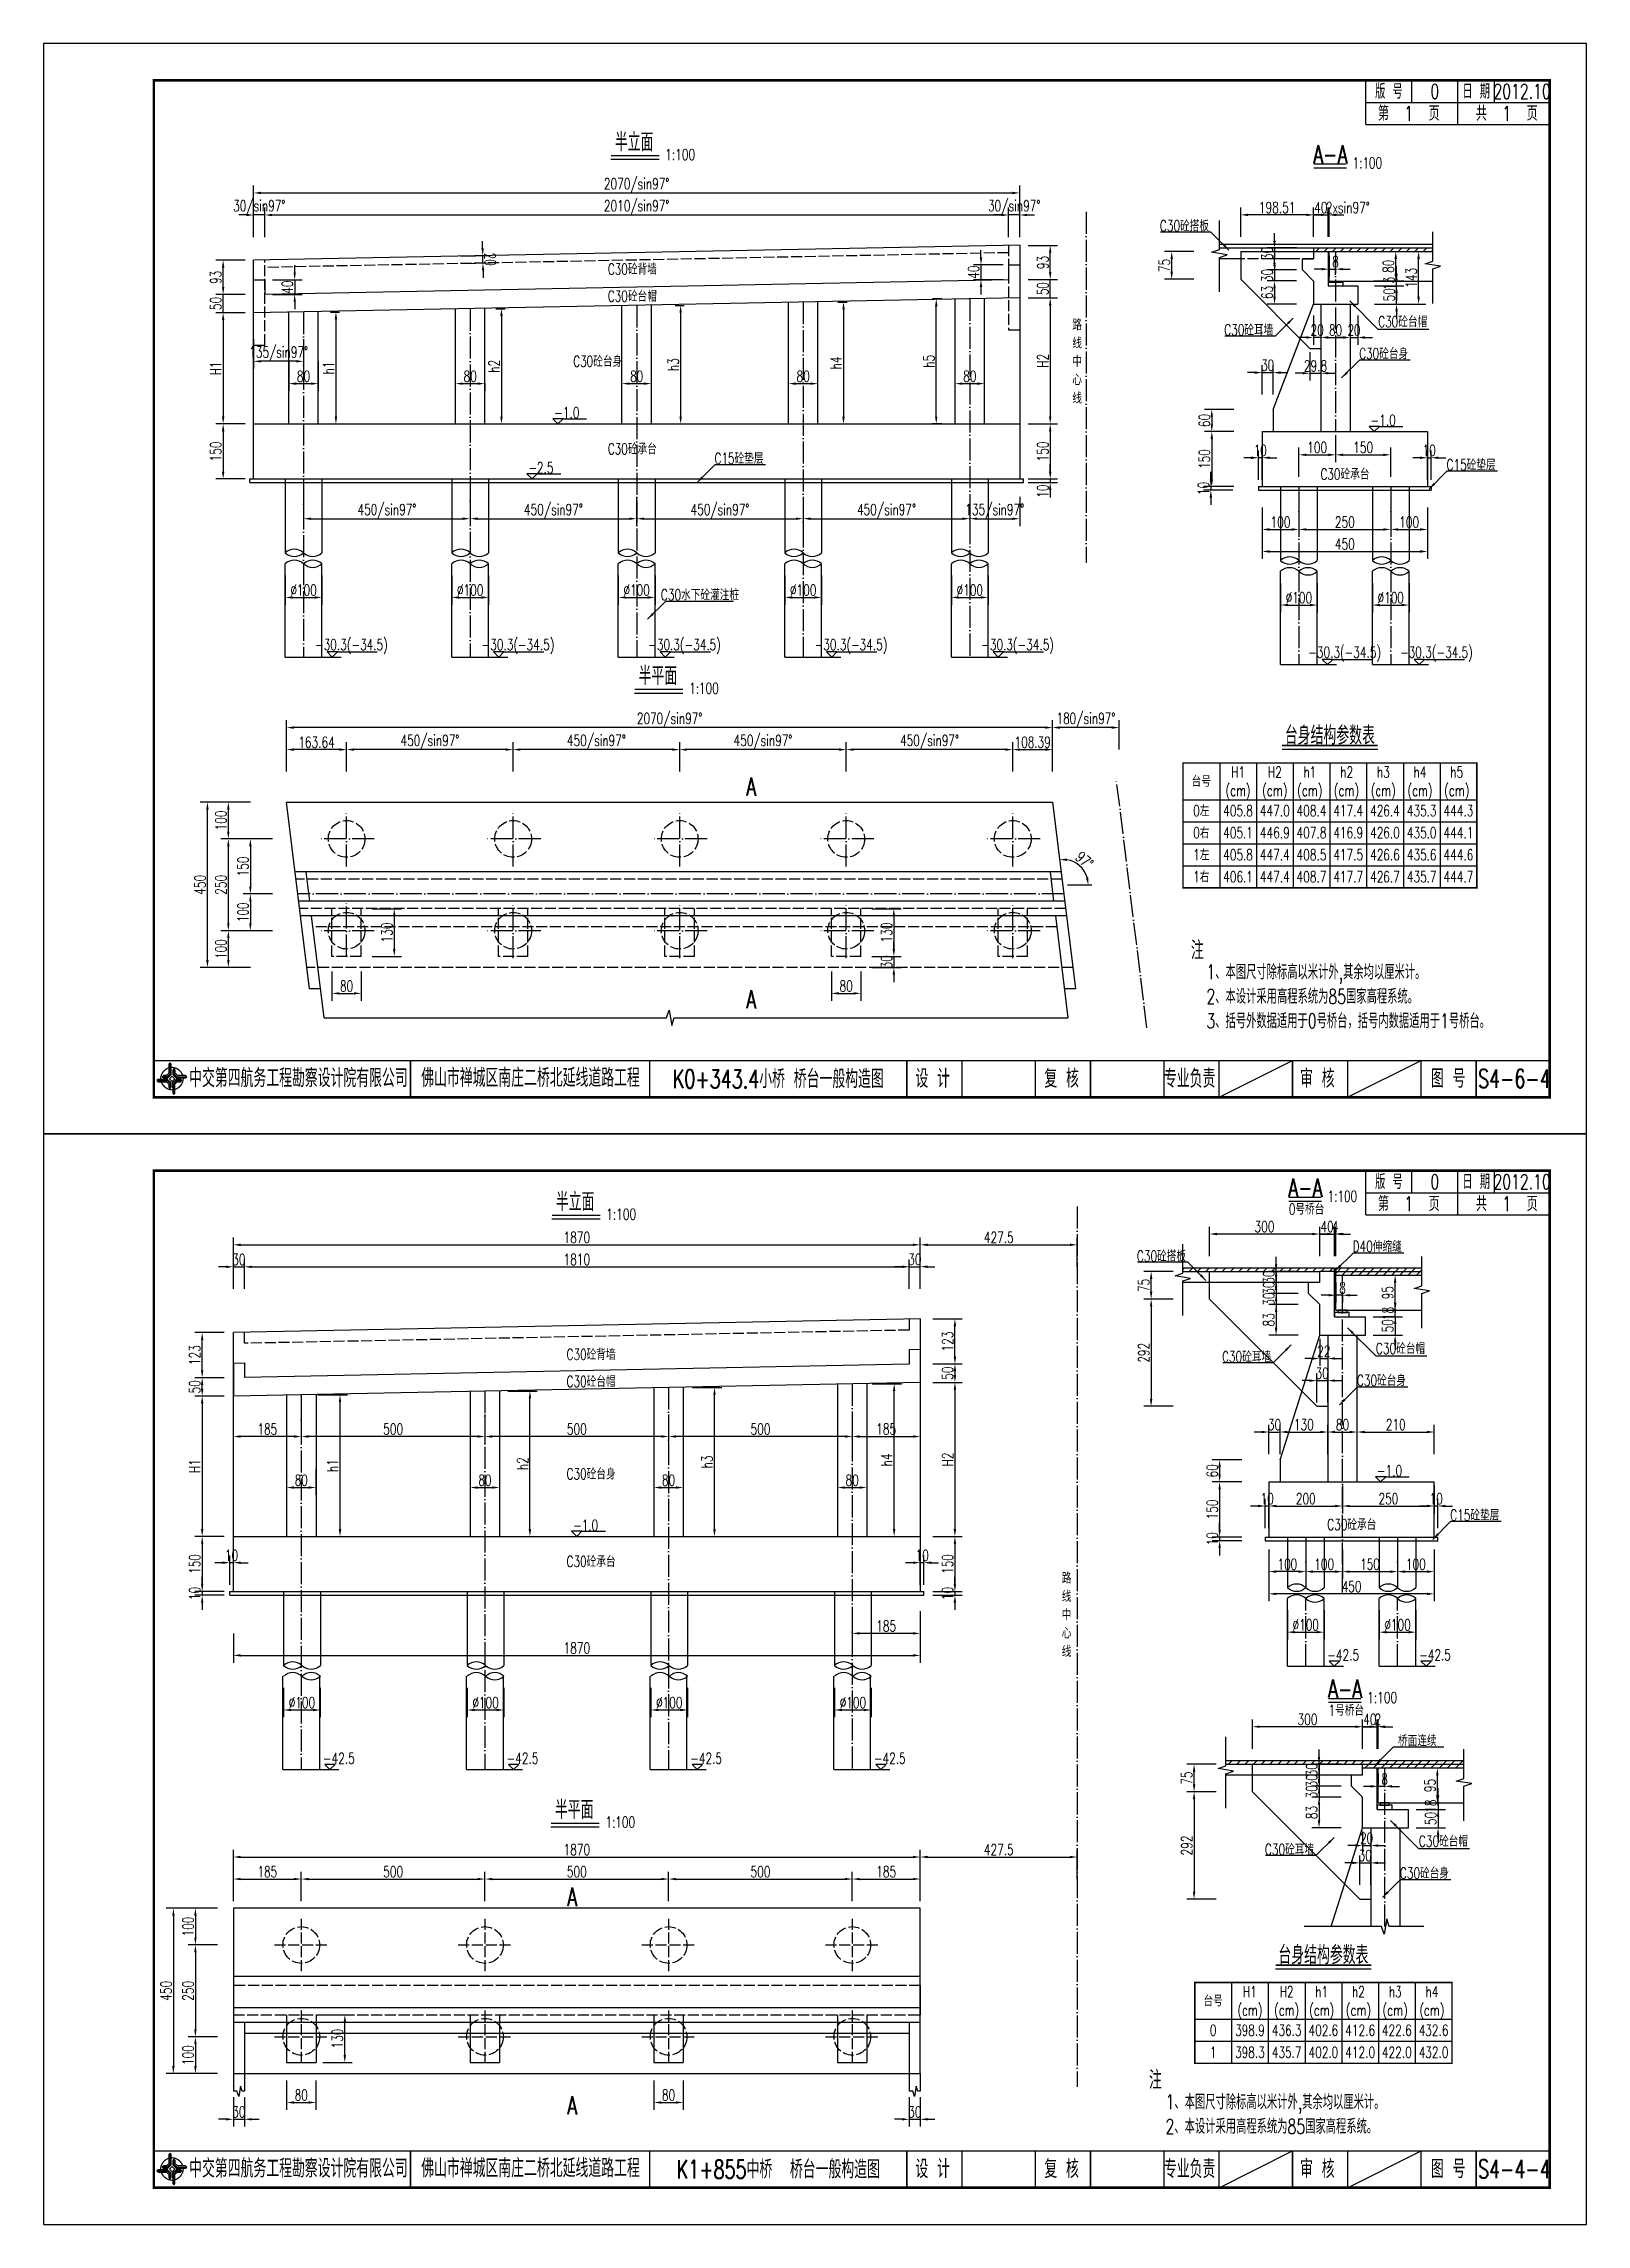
# Model space of a CAD drawing. Header units: millimetres. Extents: x -51 to 12129, y -1309 to -715.
# Drawn here: x 789 to 1209, y -1309 to -715 of the extents above; entities that cross this region are included whole.
import ezdxf
from ezdxf.enums import TextEntityAlignment as Align

# ---------------------------------------------------------------- set-up
doc = ezdxf.new("R2010")
doc.units = ezdxf.units.MM
doc.header["$LTSCALE"] = 0.25
doc.linetypes.add('ACAD_ISO02W100', pattern=[15, 12, -3])
doc.linetypes.add('ACAD_ISO04W100', pattern=[30, 24, -3, 0, -3])
for name, color, linetype in [('10', 1, 'Continuous'), ('中心线', 3, 'ACAD_ISO04W100'), ('图框', 7, 'Continuous'), ('填充', 8, 'Continuous'), ('文字', 7, 'Continuous'), ('文字字符', 7, 'Continuous'), ('标注', 4, 'Continuous'), ('次轮廓线', 7, 'Continuous'), ('粗虚线', 1, 'Continuous'), ('轮廓线', 1, 'Continuous')]:
    doc.layers.add(name, color=color, linetype=linetype)
doc.styles.get("Standard").update_dxf_attribs({"font": 'simplex1.shx', "width": 0.7, "bigfont": 'hztxt.shx'})
doc.dimstyles.get("Standard").update_dxf_attribs({"dimscale": 0, "dimtxt": 3, "dimasz": 2, "dimexe": 1, "dimexo": 1, "dimgap": 0.5, "dimtad": 1, "dimdec": 1, "dimzin": 9, "dimdsep": 46, "dimtxsty": 'Standard', "dimcen": 0.5, "dimclrd": 256, "dimclre": 256, "dimclrt": 256, "dimadec": 1, "dimazin": 2, "dimtfac": 1, "dimtdec": 1, "dimtix": 1, "dimtmove": 2, "dimatfit": 3, "dimfxl": 0, "dimtolj": 1, "dimtzin": 0, "dimlwd": -1, "dimlwe": -1, "dimarcsym": 0})
doc.dimstyles.new('比例1：100', dxfattribs={"dimtxt": 3, "dimasz": 2, "dimexe": 2, "dimexo": 1, "dimgap": 0.5, "dimtad": 1, "dimlfac": 10, "dimzin": 13, "dimdsep": 46, "dimtxsty": 'Standard', "dimcen": -0.09, "dimclrd": 256, "dimclre": 256, "dimclrt": 7, "dimaunit": 1, "dimadec": 0, "dimazin": 2, "dimtfac": 0.0005, "dimtix": 1, "dimtmove": 2, "dimatfit": 3, "dimfxl": 0, "dimtolj": 1, "dimtzin": 13, "dimarcsym": 0})
doc.dimstyles.new('比例1：150', dxfattribs={"dimtxt": 3, "dimasz": 2, "dimexe": 2, "dimexo": 1, "dimgap": 0.5, "dimtad": 1, "dimlfac": 15, "dimzin": 13, "dimdsep": 46, "dimtxsty": 'Standard', "dimcen": -0.09, "dimclrd": 256, "dimclre": 256, "dimclrt": 7, "dimaunit": 1, "dimadec": 0, "dimazin": 2, "dimtfac": 0.0005, "dimtix": 1, "dimtmove": 2, "dimatfit": 3, "dimfxl": 0, "dimtolj": 1, "dimtzin": 13, "dimarcsym": 0})
doc.dimstyles.new('比例1：200', dxfattribs={"dimtxt": 3, "dimasz": 2, "dimexe": 2, "dimexo": 1, "dimgap": 0.5, "dimtad": 1, "dimlfac": 20, "dimzin": 13, "dimdsep": 46, "dimtxsty": 'Standard', "dimcen": -0.09, "dimclrd": 256, "dimclre": 256, "dimclrt": 7, "dimaunit": 1, "dimadec": 0, "dimazin": 2, "dimtfac": 0.0005, "dimtix": 1, "dimtmove": 2, "dimatfit": 3, "dimfxl": 0, "dimtolj": 1, "dimtzin": 13, "dimarcsym": 0})
doc.dimstyles.new('比例1：50', dxfattribs={"dimscale": 0, "dimtxt": 3, "dimasz": 2, "dimexe": 1, "dimexo": 1, "dimgap": 0.5, "dimtad": 1, "dimdec": 1, "dimlfac": 5, "dimzin": 13, "dimdsep": 46, "dimtxsty": 'Standard', "dimcen": -1, "dimclrd": 256, "dimclre": 256, "dimclrt": 7, "dimaunit": 1, "dimadec": 3, "dimazin": 0, "dimtfac": 0.0005, "dimtdec": 1, "dimtix": 1, "dimtmove": 2, "dimatfit": 3, "dimfxl": 0, "dimtolj": 1, "dimtzin": 13, "dimarcsym": 0})

msp = doc.modelspace()

# ---------------------------------------------------------------- texts
at = {"width": 0.7}
for s, p in [('C30砼搭板', (1099.90901, -765.7744)), ('C30砼台帽', (1159.31996, -791.89876)), ('C30砼耳墙', (1117.40886, -794.13647)), ('C30砼台身', (1154.13884, -800.59405)), ('C15砼垫层', (978.63329, -829.122)), ('C15砼垫层', (1177.94667, -830.86491)), ('C30水下砼灌注桩', (968.01466, -866.29163)), ('0号桥台', (1133.13789, -1033.60849)), ('C30砼搭板', (1093.6485, -1046.40153)), ('D40伸缩缝', (1152.39652, -1043.78256)), ('C30砼台帽', (1158.73898, -1071.583)), ('C30砼耳墙', (1116.82788, -1073.82072)), ('C30砼台身', (1153.55786, -1080.2783)), ('C15砼垫层', (1178.95436, -1116.94679)), ('1号桥台', (1143.97015, -1170.13539)), ('桥面连续', (1163.29448, -1178.40877)), ('C30砼耳墙', (1128.51919, -1208.02274)), ('C30砼台帽', (1170.43028, -1205.78503)), ('C30砼台身', (1165.24917, -1214.48032))]:
    msp.add_text(s, height=3, dxfattribs=at).set_placement(p, align=Align.CENTER)
for p in [(1139.50516, -902.83748), (1137.74348, -1235.03431)]:
    msp.add_text('台身结构参数表', height=5, dxfattribs=at).set_placement(p, align=Align.MIDDLE)
for s, height, p in [('台号', 3, (1104.50499, -915.59108)), ('H1', 3, (1114.50499, -913.09108)), ('H2', 3, (1124.50499, -913.09108)), ('h1', 3, (1134.0485, -913.09108)), ('h2', 3, (1144.0485, -913.09108)), ('h3', 3, (1154.0485, -913.09108)), ('h4', 3, (1164.0485, -913.09108)), ('h5', 3, (1174.0485, -913.09108)), ('(cm)', 3, (1114.50499, -918.09108)), ('(cm)', 3, (1124.50499, -918.09108)), ('(cm)', 3, (1134.0485, -918.09108)), ('(cm)', 3, (1144.0485, -918.09108)), ('(cm)', 3, (1154.0485, -918.09108)), ('(cm)', 3, (1164.0485, -918.09108)), ('(cm)', 3, (1174.0485, -918.09108)), ('0左', 3, (1104.50499, -923.59108)), ('405.8', 3, (1114.50499, -923.59108)), ('447.0', 3, (1124.50499, -923.59108)), ('408.4', 3, (1134.50499, -923.59108)), ('417.4', 3, (1144.50499, -923.59108)), ('426.4', 3, (1154.50499, -923.59108)), ('435.3', 3, (1164.50499, -923.59108)), ('444.3', 3, (1174.50499, -923.59108)), ('0右', 3, (1104.50499, -929.59108)), ('405.1', 3, (1114.50499, -929.59108)), ('446.9', 3, (1124.50499, -929.59108)), ('407.8', 3, (1134.50499, -929.59108)), ('416.9', 3, (1144.50499, -929.59108)), ('426.0', 3, (1154.50499, -929.59108)), ('435.0', 3, (1164.50499, -929.59108)), ('444.1', 3, (1174.50499, -929.59108)), ('1左', 3, (1104.50499, -935.59108)), ('405.8', 3, (1114.50499, -935.59108)), ('447.4', 3, (1124.50499, -935.59108)), ('408.5', 3, (1134.50499, -935.59108)), ('417.5', 3, (1144.50499, -935.59108)), ('426.6', 3, (1154.50499, -935.59108)), ('435.6', 3, (1164.50499, -935.59108)), ('444.6', 3, (1174.50499, -935.59108)), ('1右', 3, (1104.50499, -941.59108)), ('406.1', 3, (1114.50499, -941.59108)), ('447.4', 3, (1124.50499, -941.59108)), ('408.7', 3, (1134.50499, -941.59108)), ('417.7', 3, (1144.50499, -941.59108)), ('426.7', 3, (1154.50499, -941.59108)), ('435.7', 3, (1164.50499, -941.59108)), ('444.7', 3, (1174.50499, -941.59108)), ('专业负责', 5, (1101.32114, -996.56013)), ('审 核', 5, (1136.09494, -996.56013)), ('图 号', 5, (1171.71411, -996.56013)), ('S4-6-4', 5, (1189.74536, -996.56014)), ('台号', 3, (1107.74332, -1247.78791)), ('H1', 3, (1117.74332, -1245.28791)), ('H2', 3, (1127.74332, -1245.28791)), ('h1', 3, (1137.28682, -1245.28791)), ('h2', 3, (1147.28682, -1245.28791)), ('h3', 3, (1157.28682, -1245.28791)), ('h4', 3, (1167.28682, -1245.28791)), ('(cm)', 3, (1117.74332, -1250.28791)), ('(cm)', 3, (1127.74332, -1250.28791)), ('(cm)', 3, (1137.28682, -1250.28791)), ('(cm)', 3, (1147.28682, -1250.28791)), ('(cm)', 3, (1157.28682, -1250.28791)), ('(cm)', 3, (1167.28682, -1250.28791)), ('0', 3, (1107.74332, -1255.78791)), ('398.9', 3, (1117.74332, -1255.78791)), ('436.3', 3, (1127.74332, -1255.78791)), ('402.6', 3, (1137.74332, -1255.78791)), ('412.6', 3, (1147.74332, -1255.78791)), ('422.6', 3, (1157.74332, -1255.78791)), ('432.6', 3, (1167.74332, -1255.78791)), ('1', 3, (1107.74332, -1261.78791)), ('398.3', 3, (1117.74332, -1261.78791)), ('435.7', 3, (1127.74332, -1261.78791)), ('402.0', 3, (1137.74332, -1261.78791)), ('412.0', 3, (1147.74332, -1261.78791)), ('422.0', 3, (1157.74332, -1261.78791)), ('432.0', 3, (1167.74332, -1261.78791)), ('专业负责', 5, (1101.32114, -1293.56013)), ('审 核', 5, (1136.09494, -1293.56013)), ('图 号', 5, (1171.71411, -1293.56013)), ('S4-4-4', 5, (1189.74536, -1293.56014))]:
    msp.add_text(s, height=height, dxfattribs=at).set_placement(p, align=Align.MIDDLE_CENTER)
for p in [(1101.66045, -964.10737), (1090.26009, -1271.81344)]:
    msp.add_text('注', height=5, dxfattribs=at).set_placement(p)
at = {"attachment_point": 1}
for s, insert, char_height, width in [('路线中心线', (1069.38876, -789.723), 3, 1.5963739), ('1、本图尺寸除标高以米计外,其余均以厘米计。\\P2、本设计采用高程系统为85国家高程系统。\\P3、括号外数据适用于0号桥台，括号内数据适用于1号桥台。', (1105.89497, -965.51664), 4, 106.712992), ('路线中心线', (1066.50934, -1131.10946), 3, 1.5963739)]:
    msp.add_mtext(s, dxfattribs=dict(at, insert=insert, char_height=char_height, width=width))
at = {"color": 7, "insert": (1094.77024, -1273.28733), "char_height": 4, "width": 106.712992, "attachment_point": 1}
msp.add_mtext('1、本图尺寸除标高以米计外,其余均以厘米计。\\P2、本设计采用高程系统为85国家高程系统。', dxfattribs=at)
at = {"layer": '图框', "width": 0.7}
for s, p in [('中交第四航务工程勘察设计院有限公司', (858.69602, -996.40628)), ('佛山市禅城区南庄二桥北延线道路工程', (921.87517, -996.34002)), ('K0+343.4小桥 桥台一般构造图', (989.33091, -996.65472)), ('设 计', (1031.37558, -996.56013)), ('复 核', (1066.47039, -996.56013)), ('中交第四航务工程勘察设计院有限公司', (858.69602, -1293.40628)), ('佛山市禅城区南庄二桥北延线道路工程', (921.87517, -1293.34002)), ('K1+855中桥  桥台一般构造图', (989.33091, -1293.65472)), ('设 计', (1031.37558, -1293.56013)), ('复 核', (1066.47039, -1293.56013))]:
    msp.add_text(s, height=5, dxfattribs=at).set_placement(p, align=Align.MIDDLE_CENTER)
at = {"layer": '文字', "width": 0.7}
for s, height, p in [('版 号', 4, (1155.58091, -727.65472)), ('0', 4, (1168.08091, -727.65472)), ('日 期', 4, (1179.33091, -727.65472)), ('2012.10', 4, (1191.83091, -727.65472)), ('半立面', 5, (950.09583, -741.49719)), ('A-A', 5, (1139.61535, -744.77796)), ('1:100', 3, (962.63304, -744.86825)), ('1:100', 3, (1149.70451, -747.15615)), ('-1.0', 2.9997, (931.75831, -815.17999)), ('-1.0', 3, (1154.02905, -817.25057)), ('-2.5', 2.9997, (924.72537, -830.17999)), ('-30.3(-34.5)', 3, (873.13839, -878.36984)), ('-30.3(-34.5)', 3, (918.47639, -878.36984)), ('-30.3(-34.5)', 3, (963.81439, -878.36984)), ('-30.3(-34.5)', 3, (1009.15239, -878.36984)), ('-30.3(-34.5)', 3, (1054.49039, -878.36984)), ('-30.3(-34.5)', 3, (1143.5237, -880.44073)), ('-30.3(-34.5)', 3, (1168.5237, -880.44073)), ('半平面', 5, (956.5616, -886.88731)), ('1:100', 3, (969.09881, -890.25836)), ('半立面', 5, (934.02315, -1030.13486)), ('A-A', 5, (1132.81324, -1026.24865)), ('1:100', 3, (1142.90241, -1028.62684)), ('版 号', 4, (1155.58091, -1024.65472)), ('0', 4, (1168.08091, -1024.65472)), ('日 期', 4, (1179.33091, -1024.65472)), ('2012.10', 4, (1191.83091, -1024.65472)), ('1:100', 3, (946.56036, -1033.50592)), ('-1.0', 2.9997, (1155.7293, -1103.36145)), ('-1.0', 2.9997, (936.90378, -1118.21916)), ('-42.5', 3, (1143.13363, -1153.56242)), ('-42.5', 3, (1168.13363, -1153.56242)), ('A-A', 5, (1143.6455, -1162.77555)), ('1:100', 3, (1153.73467, -1165.15374)), ('-42.5', 3, (869.68633, -1181.71171)), ('-42.5', 3, (919.68633, -1181.71171)), ('-42.5', 3, (969.68633, -1181.71171)), ('-42.5', 3, (1019.68633, -1181.71171)), ('半平面', 5, (933.78483, -1195.72497)), ('1:100', 3, (946.32205, -1199.09602)), ('A', 5, (933.2421, -1219.43429)), ('A', 5, (933.2421, -1276.25552))]:
    msp.add_text(s, height=height, dxfattribs=at).set_placement(p, align=Align.MIDDLE_CENTER)
at = {"layer": '文字', "text_generation_flag": 2, "width": 0.7}
for p in [(981.97007, -917.01144), (981.97007, -974.97765)]:
    msp.add_text('A', height=5, dxfattribs=at).set_placement(p, align=Align.MIDDLE_CENTER)
at = {"layer": '文字字符', "width": 0.7}
for s, p in [('C30砼背墙', (949.59162, -775.90997)), ('C30砼台帽', (949.59162, -783.28698)), ('C30砼台身', (940.16289, -801.04632)), ('C30砼承台', (949.59162, -824.88865)), ('C30砼承台', (1143.60568, -831.75809)), ('C30砼背墙', (938.35533, -1071.5299)), ('C30砼台帽', (938.35533, -1078.90691)), ('C30砼台身', (938.35533, -1104.08549)), ('C30砼承台', (1145.463, -1117.86866)), ('C30砼承台', (938.35533, -1127.92782))]:
    msp.add_text(s, height=3, dxfattribs=at).set_placement(p, align=Align.MIDDLE)

# ---------------------------------------------------------------- blocks, each defined once
blk = doc.blocks.new('tb')
at = {"lineweight": -3}
h = blk.add_hatch(color=256, dxfattribs=at)
h.paths.add_polyline_path([(-1.23, -0.13), (-3.78, -0.14), (-4.14, -0.41), (-1.4, -0.44), (-0.56, -1.24), (-0.54, -2.62), (-0.27, -2.2), (-0.26, -1.06)])
h.paths.add_polyline_path([(0.13, -1.08), (0.14, -3.86), (0.41, -4.26), (0.44, -1.24), (1.25, -0.43), (2.66, -0.43), (2.26, -0.16), (1.07, -0.15)])
h.paths.add_polyline_path([(1.08, 0.3), (3.62, 0.3), (4.02, 0.56), (1.25, 0.57), (0.43, 1.39), (0.43, 2.8), (0.16, 2.41), (0.15, 1.24)])
h.paths.add_polyline_path([(-0.28, 1.21), (-0.28, 3.99), (-0.56, 4.39), (-0.57, 1.41), (-1.38, 0.6), (-2.74, 0.56), (-2.33, 0.3), (-1.2, 0.29)])
for p, q in [((-1.38, 0.6), (-2.74, 0.56)), ((-0.57, 1.41), (-1.38, 0.6)), ((-0.56, 4.39), (-0.57, 1.41)), ((0.43, 2.8), (0.43, 1.39)), ((0.43, 1.39), (1.25, 0.57)), ((1.25, 0.57), (4.02, 0.56)), ((-4.14, -0.41), (-1.4, -0.44)), ((-1.4, -0.44), (-0.56, -1.24)), ((-0.56, -1.24), (-0.54, -2.62)), ((0.41, -4.26), (0.44, -1.24)), ((0.44, -1.24), (1.25, -0.43)), ((1.25, -0.43), (2.66, -0.43))]:
    blk.add_line(p, q, dxfattribs=at)
at = {"lineweight": -3, "const_width": 0.35, "flags": 128}
for points in [[(-0.9, 3.02, 0.324167), (-3.16, -0.14)], [(2.88, 0.92, 0.324403), (-0.24, 3.15)], [(0.75, -2.86, 0.325418), (3.02, 0.26)], [(-2.98, -0.76, 0.322976), (0.14, -2.98)]]:
    blk.add_lwpolyline(points, format="xyb", dxfattribs=at)
at = {"lineweight": -3, "flags": 128}
for points in [[(-0.9, 3.99), (-0.9, 1.58), (-1.53, 0.91), (-2.34, 0.91), (-2.74, 0.56), (-2.33, 0.3), (-1.2, 0.29), (-0.28, 1.21), (-0.28, 3.99), (-0.56, 4.39)], [(-0.04, 0.77), (0.68, 0.04), (-0.04, -0.69), (-0.77, 0.05)], [(3.62, 0.92), (1.43, 0.92), (0.77, 1.54), (0.77, 2.38), (0.43, 2.8), (0.16, 2.41), (0.15, 1.24), (1.08, 0.3), (3.62, 0.3), (4.02, 0.56)], [(-3.73, -0.76), (-1.54, -0.76), (-0.89, -1.39), (-0.89, -2.21), (-0.54, -2.62), (-0.27, -2.2), (-0.26, -1.06), (-1.23, -0.13), (-3.78, -0.14), (-4.14, -0.41)], [(0.75, -3.85), (0.75, -1.43), (1.4, -0.78), (2.26, -0.78), (2.66, -0.43), (2.26, -0.16), (1.07, -0.15), (0.13, -1.08), (0.14, -3.86), (0.41, -4.26)]]:
    blk.add_lwpolyline(points, close=True, dxfattribs=at)
blk = doc.blocks.new('*D246')
at = {"layer": 'Defpoints', "color": 0}
for p in [(1036.46, -856.32), (1046.46, -856.32), (1046.46, -865.51)]:
    blk.add_point(p, dxfattribs=at)
at = {"layer": '标注', "lineweight": -2}
for p, q in [((1036.46, -859.51), (1036.46, -867.51)), ((1046.46, -859.51), (1046.46, -867.51)), ((1038.46, -865.51), (1044.46, -865.51))]:
    blk.add_line(p, q, dxfattribs=at)
at = {"layer": '标注'}
for points in [[(1038.46, -865.17), (1038.46, -865.84), (1036.46, -865.51)], [(1044.46, -865.17), (1044.46, -865.84), (1046.46, -865.51)]]:
    blk.add_solid(points, dxfattribs=at)
at = {"layer": '标注', "color": 7, "insert": (1041.46, -863.51), "char_height": 3, "attachment_point": 5}
blk.add_mtext('\\A1;%%C100', dxfattribs=at)
blk = doc.blocks.new('*D278')
at = {"layer": 'Defpoints', "color": 0}
for p in [(849.5, -779.03), (849.51, -782.97), (857.68, -782.97)]:
    blk.add_point(p, dxfattribs=at)
at = {"layer": '标注', "lineweight": -2}
for p, q in [((857.68, -777.03), (857.68, -775.03)), ((851.68, -779.03), (859.68, -779.03)), ((851.68, -782.97), (859.68, -782.97)), ((857.68, -779.03), (857.68, -782.97)), ((857.68, -784.97), (857.68, -786.97))]:
    blk.add_line(p, q, dxfattribs=at)
at = {"layer": '标注'}
for points in [[(857.35, -777.03), (858.01, -777.03), (857.68, -779.03)], [(857.35, -784.97), (858.01, -784.97), (857.68, -782.97)]]:
    blk.add_solid(points, dxfattribs=at)
at = {"layer": '标注', "color": 7, "insert": (855.68, -781), "char_height": 3, "attachment_point": 5, "rotation": 90}
blk.add_mtext('\\A1;40', dxfattribs=at)
blk = doc.blocks.new('*D279')
at = {"layer": 'Defpoints', "color": 0}
for p in [(1052.06, -774.9), (1044.52, -778.96), (1052.04, -778.96)]:
    blk.add_point(p, dxfattribs=at)
at = {"layer": '标注', "lineweight": -2}
for p, q in [((1044.52, -772.9), (1044.52, -770.9)), ((1050.52, -774.9), (1042.52, -774.9)), ((1044.52, -774.9), (1044.52, -778.96)), ((1050.52, -778.96), (1042.52, -778.96)), ((1044.52, -780.96), (1044.52, -782.96))]:
    blk.add_line(p, q, dxfattribs=at)
at = {"layer": '标注'}
for points in [[(1044.19, -772.9), (1044.86, -772.9), (1044.52, -774.9)], [(1044.19, -780.96), (1044.86, -780.96), (1044.52, -778.96)]]:
    blk.add_solid(points, dxfattribs=at)
at = {"layer": '标注', "color": 7, "insert": (1042.52, -776.93), "char_height": 3, "attachment_point": 5, "rotation": 90}
blk.add_mtext('\\A1;40', dxfattribs=at)
blk = doc.blocks.new('*D280')
at = {"layer": 'Defpoints', "color": 0}
for p in [(846.51, -761.33), (846.51, -773.67), (849.53, -773.67)]:
    blk.add_point(p, dxfattribs=at)
at = {"layer": '标注', "lineweight": -2}
for p, q in [((846.51, -767.33), (846.51, -759.33)), ((849.53, -767.33), (849.53, -759.33)), ((844.51, -761.33), (842.51, -761.33)), ((849.53, -761.33), (846.51, -761.33)), ((851.53, -761.33), (853.53, -761.33))]:
    blk.add_line(p, q, dxfattribs=at)
at = {"layer": '标注'}
for points in [[(844.51, -761), (844.51, -761.67), (846.51, -761.33)], [(851.53, -761), (851.53, -761.67), (849.53, -761.33)]]:
    blk.add_solid(points, dxfattribs=at)
at = {"layer": '标注', "color": 7, "insert": (848.02, -759.33), "char_height": 3, "attachment_point": 5}
blk.add_mtext('\\A1;30/sin97%%D', dxfattribs=at)
blk = doc.blocks.new('*D281')
at = {"layer": 'Defpoints', "color": 0}
for p in [(1055.06, -755.33), (846.51, -773.67), (1055.06, -911.64)]:
    blk.add_point(p, dxfattribs=at)
at = {"layer": '标注', "lineweight": -2}
for p, q in [((846.51, -761.33), (846.51, -753.33)), ((1055.06, -761.33), (1055.06, -753.33)), ((848.51, -755.33), (1053.06, -755.33))]:
    blk.add_line(p, q, dxfattribs=at)
at = {"layer": '标注'}
for points in [[(848.51, -755), (848.51, -755.67), (846.51, -755.33)], [(1053.06, -755), (1053.06, -755.67), (1055.06, -755.33)]]:
    blk.add_solid(points, dxfattribs=at)
at = {"layer": '标注', "color": 7, "insert": (950.78, -753.33), "char_height": 3, "attachment_point": 5}
blk.add_mtext('\\A1;2070/sin97%%D', dxfattribs=at)
blk = doc.blocks.new('*D282')
at = {"layer": 'Defpoints', "color": 0}
for p in [(1052.04, -761.33), (849.53, -773.61), (1052.04, -911.58)]:
    blk.add_point(p, dxfattribs=at)
at = {"layer": '标注', "lineweight": -2}
for p, q in [((849.53, -767.33), (849.53, -759.33)), ((1052.04, -767.33), (1052.04, -759.33)), ((851.53, -761.33), (1050.04, -761.33))]:
    blk.add_line(p, q, dxfattribs=at)
at = {"layer": '标注'}
for points in [[(851.53, -761), (851.53, -761.67), (849.53, -761.33)], [(1050.04, -761), (1050.04, -761.67), (1052.04, -761.33)]]:
    blk.add_solid(points, dxfattribs=at)
at = {"layer": '标注', "color": 7, "insert": (950.78, -759.33), "char_height": 3, "attachment_point": 5}
blk.add_mtext('\\A1;2010/sin97%%D', dxfattribs=at)
blk = doc.blocks.new('*D247')
at = {"layer": 'Defpoints', "color": 0}
for p in [(1052.04, -761.33), (1052.04, -773.67), (1055.06, -773.67)]:
    blk.add_point(p, dxfattribs=at)
at = {"layer": '标注', "lineweight": -2}
for p, q in [((1052.04, -767.33), (1052.04, -759.33)), ((1055.06, -767.33), (1055.06, -759.33)), ((1050.04, -761.33), (1048.04, -761.33)), ((1055.06, -761.33), (1052.04, -761.33)), ((1057.06, -761.33), (1059.06, -761.33))]:
    blk.add_line(p, q, dxfattribs=at)
at = {"layer": '标注'}
for points in [[(1050.04, -761), (1050.04, -761.67), (1052.04, -761.33)], [(1057.06, -761), (1057.06, -761.67), (1055.06, -761.33)]]:
    blk.add_solid(points, dxfattribs=at)
at = {"layer": '标注', "color": 7, "insert": (1053.55, -759.33), "char_height": 3, "attachment_point": 5}
blk.add_mtext('\\A1;30/sin97%%D', dxfattribs=at)
blk = doc.blocks.new('*D283')
at = {"layer": 'Defpoints', "color": 0}
for p in [(900.07, -772.61), (900.11, -774.61), (908.88, -772.43)]:
    blk.add_point(p, dxfattribs=at)
at = {"layer": '标注', "lineweight": -2}
for p, q in [((908.84, -770.43), (908.81, -768.43)), ((902.89, -772.55), (910.88, -772.39)), ((902.93, -774.55), (910.92, -774.39)), ((908.92, -774.43), (908.88, -772.43)), ((908.96, -776.43), (909, -778.43))]:
    blk.add_line(p, q, dxfattribs=at)
at = {"layer": '标注'}
for points in [[(909.18, -770.43), (908.51, -770.44), (908.88, -772.43)], [(909.3, -776.43), (908.63, -776.44), (908.92, -774.43)]]:
    blk.add_solid(points, dxfattribs=at)
at = {"layer": '标注', "color": 7, "insert": (910.9, -773.39), "char_height": 3, "attachment_point": 5, "rotation": 271.13437}
blk.add_mtext('\\A1;20', dxfattribs=at)
blk = doc.blocks.new('*D248')
at = {"layer": 'Defpoints', "color": 0}
for p in [(838.2, -782.97), (845.88, -782.97), (845.88, -787.97)]:
    blk.add_point(p, dxfattribs=at)
at = {"layer": '标注', "lineweight": -2}
for p, q in [((844.2, -782.97), (836.2, -782.97)), ((838.2, -780.97), (838.2, -778.97)), ((838.2, -787.97), (838.2, -782.97)), ((844.2, -787.97), (836.2, -787.97)), ((838.2, -789.97), (838.2, -791.97))]:
    blk.add_line(p, q, dxfattribs=at)
at = {"layer": '标注'}
for points in [[(837.87, -780.97), (838.54, -780.97), (838.2, -782.97)], [(837.87, -789.97), (838.54, -789.97), (838.2, -787.97)]]:
    blk.add_solid(points, dxfattribs=at)
at = {"layer": '标注', "color": 7, "insert": (836.2, -785.47), "char_height": 3, "attachment_point": 5, "rotation": 90}
blk.add_mtext('\\A1;50', dxfattribs=at)
blk = doc.blocks.new('*D249')
at = {"layer": 'Defpoints', "color": 0}
for p in [(838.2, -773.67), (845.88, -773.67), (845.88, -782.97)]:
    blk.add_point(p, dxfattribs=at)
at = {"layer": '标注', "lineweight": -2}
for p, q in [((844.2, -773.67), (836.2, -773.67)), ((838.2, -780.97), (838.2, -775.67)), ((844.2, -782.97), (836.2, -782.97))]:
    blk.add_line(p, q, dxfattribs=at)
at = {"layer": '标注'}
for points in [[(837.87, -775.67), (838.54, -775.67), (838.2, -773.67)], [(837.87, -780.97), (838.54, -780.97), (838.2, -782.97)]]:
    blk.add_solid(points, dxfattribs=at)
at = {"layer": '标注', "color": 7, "insert": (836.2, -778.32), "char_height": 3, "attachment_point": 5, "rotation": 90}
blk.add_mtext('\\A1;93', dxfattribs=at)
blk = doc.blocks.new('*D284')
at = {"layer": 'Defpoints', "color": 0}
for p in [(845.88, -787.97), (838.2, -818.24), (846.51, -818.24)]:
    blk.add_point(p, dxfattribs=at)
at = {"layer": '标注', "lineweight": -2}
for p, q in [((844.2, -787.97), (836.2, -787.97)), ((838.2, -789.97), (838.2, -816.24)), ((844.2, -818.24), (836.2, -818.24))]:
    blk.add_line(p, q, dxfattribs=at)
at = {"layer": '标注'}
for points in [[(837.87, -789.97), (838.54, -789.97), (838.2, -787.97)], [(837.87, -816.24), (838.54, -816.24), (838.2, -818.24)]]:
    blk.add_solid(points, dxfattribs=at)
at = {"layer": '标注', "color": 7, "insert": (836.2, -803.11), "char_height": 3, "attachment_point": 5, "rotation": 90}
blk.add_mtext('\\A1;H1', dxfattribs=at)
blk = doc.blocks.new('*D285')
at = {"layer": 'Defpoints', "color": 0}
for p in [(846.51, -818.24), (838.2, -833.24), (846.51, -833.24)]:
    blk.add_point(p, dxfattribs=at)
at = {"layer": '标注', "lineweight": -2}
for p, q in [((844.2, -818.24), (836.2, -818.24)), ((838.2, -820.24), (838.2, -831.24)), ((844.2, -833.24), (836.2, -833.24))]:
    blk.add_line(p, q, dxfattribs=at)
at = {"layer": '标注'}
for points in [[(837.87, -820.24), (838.54, -820.24), (838.2, -818.24)], [(837.87, -831.24), (838.54, -831.24), (838.2, -833.24)]]:
    blk.add_solid(points, dxfattribs=at)
at = {"layer": '标注', "color": 7, "insert": (836.2, -825.74), "char_height": 3, "attachment_point": 5, "rotation": 90}
blk.add_mtext('\\A1;150', dxfattribs=at)
blk = doc.blocks.new('*D250')
at = {"layer": 'Defpoints', "color": 0}
for p in [(1055.69, -778.9), (1055.69, -783.9), (1063.36, -778.9)]:
    blk.add_point(p, dxfattribs=at)
at = {"layer": '标注', "lineweight": -2}
for p, q in [((1063.36, -776.9), (1063.36, -774.9)), ((1057.36, -778.9), (1065.36, -778.9)), ((1057.36, -783.9), (1065.36, -783.9)), ((1063.36, -783.9), (1063.36, -778.9)), ((1063.36, -785.9), (1063.36, -787.9))]:
    blk.add_line(p, q, dxfattribs=at)
at = {"layer": '标注'}
for points in [[(1063.03, -776.9), (1063.7, -776.9), (1063.36, -778.9)], [(1063.03, -785.9), (1063.7, -785.9), (1063.36, -783.9)]]:
    blk.add_solid(points, dxfattribs=at)
at = {"layer": '标注', "color": 7, "insert": (1061.36, -781.4), "char_height": 3, "attachment_point": 5, "rotation": 90}
blk.add_mtext('\\A1;50', dxfattribs=at)
blk = doc.blocks.new('*D251')
at = {"layer": 'Defpoints', "color": 0}
for p in [(1055.69, -769.6), (1063.36, -769.6), (1055.69, -778.9)]:
    blk.add_point(p, dxfattribs=at)
at = {"layer": '标注', "lineweight": -2}
for p, q in [((1057.36, -769.6), (1065.36, -769.6)), ((1063.36, -776.9), (1063.36, -771.6)), ((1057.36, -778.9), (1065.36, -778.9))]:
    blk.add_line(p, q, dxfattribs=at)
at = {"layer": '标注'}
for points in [[(1063.03, -771.6), (1063.7, -771.6), (1063.36, -769.6)], [(1063.03, -776.9), (1063.7, -776.9), (1063.36, -778.9)]]:
    blk.add_solid(points, dxfattribs=at)
at = {"layer": '标注', "color": 7, "insert": (1061.36, -774.25), "char_height": 3, "attachment_point": 5, "rotation": 90}
blk.add_mtext('\\A1;93', dxfattribs=at)
blk = doc.blocks.new('*D252')
at = {"layer": 'Defpoints', "color": 0}
for p in [(1055.69, -783.9), (1055.06, -818.24), (1063.36, -818.24)]:
    blk.add_point(p, dxfattribs=at)
at = {"layer": '标注', "lineweight": -2}
for p, q in [((1057.36, -783.9), (1065.36, -783.9)), ((1063.36, -785.9), (1063.36, -816.24)), ((1057.36, -818.24), (1065.36, -818.24))]:
    blk.add_line(p, q, dxfattribs=at)
at = {"layer": '标注'}
for points in [[(1063.03, -785.9), (1063.7, -785.9), (1063.36, -783.9)], [(1063.03, -816.24), (1063.7, -816.24), (1063.36, -818.24)]]:
    blk.add_solid(points, dxfattribs=at)
at = {"layer": '标注', "color": 7, "insert": (1061.36, -801.07), "char_height": 3, "attachment_point": 5, "rotation": 90}
blk.add_mtext('\\A1;H2', dxfattribs=at)
blk = doc.blocks.new('*D253')
at = {"layer": 'Defpoints', "color": 0}
for p in [(1055.06, -818.24), (1055.06, -833.24), (1063.36, -833.24)]:
    blk.add_point(p, dxfattribs=at)
at = {"layer": '标注', "lineweight": -2}
for p, q in [((1057.36, -818.24), (1065.36, -818.24)), ((1063.36, -820.24), (1063.36, -831.24)), ((1057.36, -833.24), (1065.36, -833.24))]:
    blk.add_line(p, q, dxfattribs=at)
at = {"layer": '标注'}
for points in [[(1063.03, -820.24), (1063.7, -820.24), (1063.36, -818.24)], [(1063.03, -831.24), (1063.7, -831.24), (1063.36, -833.24)]]:
    blk.add_solid(points, dxfattribs=at)
at = {"layer": '标注', "color": 7, "insert": (1061.36, -825.74), "char_height": 3, "attachment_point": 5, "rotation": 90}
blk.add_mtext('\\A1;150', dxfattribs=at)
blk = doc.blocks.new('*D254')
at = {"layer": 'Defpoints', "color": 0}
for p in [(1055.06, -833.24), (1055.06, -834.24), (1063.36, -834.24)]:
    blk.add_point(p, dxfattribs=at)
at = {"layer": '标注', "lineweight": -2}
for p, q in [((1063.36, -831.24), (1063.36, -829.24)), ((1057.36, -833.24), (1065.36, -833.24)), ((1057.36, -834.24), (1065.36, -834.24)), ((1063.36, -833.24), (1063.36, -834.24)), ((1063.36, -836.24), (1063.36, -838.24))]:
    blk.add_line(p, q, dxfattribs=at)
at = {"layer": '标注'}
for points in [[(1063.03, -831.24), (1063.7, -831.24), (1063.36, -833.24)], [(1063.03, -836.24), (1063.7, -836.24), (1063.36, -834.24)]]:
    blk.add_solid(points, dxfattribs=at)
at = {"layer": '标注', "color": 7, "insert": (1061.36, -836.55), "char_height": 3, "attachment_point": 5, "rotation": 90}
blk.add_mtext('\\A1;10', dxfattribs=at)
blk = doc.blocks.new('*D255')
at = {"layer": 'Defpoints', "color": 0}
for p in [(860.11, -833.24), (905.45, -833.24), (905.45, -844.06)]:
    blk.add_point(p, dxfattribs=at)
at = {"layer": '标注', "lineweight": -2}
for p, q in [((860.11, -838.06), (860.11, -846.06)), ((905.45, -838.06), (905.45, -846.06)), ((862.11, -844.06), (903.45, -844.06))]:
    blk.add_line(p, q, dxfattribs=at)
at = {"layer": '标注'}
for points in [[(862.11, -843.73), (862.11, -844.39), (860.11, -844.06)], [(903.45, -843.73), (903.45, -844.39), (905.45, -844.06)]]:
    blk.add_solid(points, dxfattribs=at)
at = {"layer": '标注', "color": 7, "insert": (882.78, -842.06), "char_height": 3, "attachment_point": 5}
blk.add_mtext('\\A1;450/sin97%%D', dxfattribs=at)
blk = doc.blocks.new('*D256')
at = {"layer": 'Defpoints', "color": 0}
for p in [(905.45, -833.24), (950.78, -833.24), (950.78, -844.06)]:
    blk.add_point(p, dxfattribs=at)
at = {"layer": '标注', "lineweight": -2}
for p, q in [((905.45, -838.06), (905.45, -846.06)), ((950.78, -838.06), (950.78, -846.06)), ((907.45, -844.06), (948.78, -844.06))]:
    blk.add_line(p, q, dxfattribs=at)
at = {"layer": '标注'}
for points in [[(907.45, -843.73), (907.45, -844.39), (905.45, -844.06)], [(948.78, -843.73), (948.78, -844.39), (950.78, -844.06)]]:
    blk.add_solid(points, dxfattribs=at)
at = {"layer": '标注', "color": 7, "insert": (928.11, -842.06), "char_height": 3, "attachment_point": 5}
blk.add_mtext('\\A1;450/sin97%%D', dxfattribs=at)
blk = doc.blocks.new('*D257')
at = {"layer": 'Defpoints', "color": 0}
for p in [(950.78, -833.24), (996.12, -833.24), (996.12, -844.06)]:
    blk.add_point(p, dxfattribs=at)
at = {"layer": '标注', "lineweight": -2}
for p, q in [((950.78, -838.06), (950.78, -846.06)), ((996.12, -838.06), (996.12, -846.06)), ((952.78, -844.06), (994.12, -844.06))]:
    blk.add_line(p, q, dxfattribs=at)
at = {"layer": '标注'}
for points in [[(952.78, -843.73), (952.78, -844.39), (950.78, -844.06)], [(994.12, -843.73), (994.12, -844.39), (996.12, -844.06)]]:
    blk.add_solid(points, dxfattribs=at)
at = {"layer": '标注', "color": 7, "insert": (973.45, -842.06), "char_height": 3, "attachment_point": 5}
blk.add_mtext('\\A1;450/sin97%%D', dxfattribs=at)
blk = doc.blocks.new('*D258')
at = {"layer": 'Defpoints', "color": 0}
for p in [(996.12, -833.24), (1041.46, -833.24), (1041.46, -844.06)]:
    blk.add_point(p, dxfattribs=at)
at = {"layer": '标注', "lineweight": -2}
for p, q in [((996.12, -838.06), (996.12, -846.06)), ((1041.46, -838.06), (1041.46, -846.06)), ((998.12, -844.06), (1039.46, -844.06))]:
    blk.add_line(p, q, dxfattribs=at)
at = {"layer": '标注'}
for points in [[(998.12, -843.73), (998.12, -844.39), (996.12, -844.06)], [(1039.46, -843.73), (1039.46, -844.39), (1041.46, -844.06)]]:
    blk.add_solid(points, dxfattribs=at)
at = {"layer": '标注', "color": 7, "insert": (1018.79, -842.06), "char_height": 3, "attachment_point": 5}
blk.add_mtext('\\A1;450/sin97%%D', dxfattribs=at)
blk = doc.blocks.new('*D259')
at = {"layer": 'Defpoints', "color": 0}
for p in [(1041.46, -833.24), (1055.06, -833.24), (1055.06, -844.06)]:
    blk.add_point(p, dxfattribs=at)
at = {"layer": '标注', "lineweight": -2}
for p, q in [((1041.46, -838.06), (1041.46, -846.06)), ((1055.06, -838.06), (1055.06, -846.06)), ((1043.46, -844.06), (1053.06, -844.06))]:
    blk.add_line(p, q, dxfattribs=at)
at = {"layer": '标注'}
for points in [[(1043.46, -843.73), (1043.46, -844.39), (1041.46, -844.06)], [(1053.06, -843.73), (1053.06, -844.39), (1055.06, -844.06)]]:
    blk.add_solid(points, dxfattribs=at)
at = {"layer": '标注', "color": 7, "insert": (1048.26, -842.06), "char_height": 3, "attachment_point": 5}
blk.add_mtext('\\A1;135/sin97%%D', dxfattribs=at)
blk = doc.blocks.new('*D260')
at = {"layer": 'Defpoints', "color": 0}
for p in [(991.12, -856.32), (1001.12, -856.32), (1001.12, -865.51)]:
    blk.add_point(p, dxfattribs=at)
at = {"layer": '标注', "lineweight": -2}
for p, q in [((991.12, -859.51), (991.12, -867.51)), ((1001.12, -859.51), (1001.12, -867.51)), ((993.12, -865.51), (999.12, -865.51))]:
    blk.add_line(p, q, dxfattribs=at)
at = {"layer": '标注'}
for points in [[(993.12, -865.17), (993.12, -865.84), (991.12, -865.51)], [(999.12, -865.17), (999.12, -865.84), (1001.12, -865.51)]]:
    blk.add_solid(points, dxfattribs=at)
at = {"layer": '标注', "color": 7, "insert": (996.12, -863.51), "char_height": 3, "attachment_point": 5}
blk.add_mtext('\\A1;%%C100', dxfattribs=at)
blk = doc.blocks.new('*D263')
at = {"layer": 'Defpoints', "color": 0}
for p in [(945.78, -856.32), (955.78, -856.32), (955.78, -865.51)]:
    blk.add_point(p, dxfattribs=at)
at = {"layer": '标注', "lineweight": -2}
for p, q in [((945.78, -859.51), (945.78, -867.51)), ((955.78, -859.51), (955.78, -867.51)), ((947.78, -865.51), (953.78, -865.51))]:
    blk.add_line(p, q, dxfattribs=at)
at = {"layer": '标注'}
for points in [[(947.78, -865.17), (947.78, -865.84), (945.78, -865.51)], [(953.78, -865.17), (953.78, -865.84), (955.78, -865.51)]]:
    blk.add_solid(points, dxfattribs=at)
at = {"layer": '标注', "color": 7, "insert": (950.78, -863.51), "char_height": 3, "attachment_point": 5}
blk.add_mtext('\\A1;%%C100', dxfattribs=at)
blk = doc.blocks.new('*D264')
at = {"layer": 'Defpoints', "color": 0}
for p in [(900.45, -856.32), (910.45, -856.32), (910.45, -865.51)]:
    blk.add_point(p, dxfattribs=at)
at = {"layer": '标注', "lineweight": -2}
for p, q in [((900.45, -859.51), (900.45, -867.51)), ((910.45, -859.51), (910.45, -867.51)), ((902.45, -865.51), (908.45, -865.51))]:
    blk.add_line(p, q, dxfattribs=at)
at = {"layer": '标注'}
for points in [[(902.45, -865.17), (902.45, -865.84), (900.45, -865.51)], [(908.45, -865.17), (908.45, -865.84), (910.45, -865.51)]]:
    blk.add_solid(points, dxfattribs=at)
at = {"layer": '标注', "color": 7, "insert": (905.45, -863.51), "char_height": 3, "attachment_point": 5}
blk.add_mtext('\\A1;%%C100', dxfattribs=at)
blk = doc.blocks.new('*D265')
at = {"layer": 'Defpoints', "color": 0}
for p in [(855.11, -856.32), (865.11, -856.32), (865.11, -865.51)]:
    blk.add_point(p, dxfattribs=at)
at = {"layer": '标注', "lineweight": -2}
for p, q in [((855.11, -859.51), (855.11, -867.51)), ((865.11, -859.51), (865.11, -867.51)), ((857.11, -865.51), (863.11, -865.51))]:
    blk.add_line(p, q, dxfattribs=at)
at = {"layer": '标注'}
for points in [[(857.11, -865.17), (857.11, -865.84), (855.11, -865.51)], [(863.11, -865.17), (863.11, -865.84), (865.11, -865.51)]]:
    blk.add_solid(points, dxfattribs=at)
at = {"layer": '标注', "color": 7, "insert": (860.11, -863.51), "char_height": 3, "attachment_point": 5}
blk.add_mtext('\\A1;%%C100', dxfattribs=at)
blk = doc.blocks.new('*D266')
at = {"layer": 'Defpoints', "color": 0}
for p in [(1126.07, -858.39), (1136.07, -858.39), (1136.07, -867.58)]:
    blk.add_point(p, dxfattribs=at)
at = {"layer": '标注', "lineweight": -2}
for p, q in [((1126.07, -861.58), (1126.07, -869.58)), ((1136.07, -861.58), (1136.07, -869.58)), ((1128.07, -867.58), (1134.07, -867.58))]:
    blk.add_line(p, q, dxfattribs=at)
at = {"layer": '标注'}
for points in [[(1128.07, -867.24), (1128.07, -867.91), (1126.07, -867.58)], [(1134.07, -867.24), (1134.07, -867.91), (1136.07, -867.58)]]:
    blk.add_solid(points, dxfattribs=at)
at = {"layer": '标注', "color": 7, "insert": (1131.07, -865.58), "char_height": 3, "attachment_point": 5}
blk.add_mtext('\\A1;%%C100', dxfattribs=at)
blk = doc.blocks.new('*D267')
at = {"layer": 'Defpoints', "color": 0}
for p in [(1151.07, -858.39), (1161.07, -858.39), (1161.07, -867.58)]:
    blk.add_point(p, dxfattribs=at)
at = {"layer": '标注', "lineweight": -2}
for p, q in [((1151.07, -861.58), (1151.07, -869.58)), ((1161.07, -861.58), (1161.07, -869.58)), ((1153.07, -867.58), (1159.07, -867.58))]:
    blk.add_line(p, q, dxfattribs=at)
at = {"layer": '标注'}
for points in [[(1153.07, -867.24), (1153.07, -867.91), (1151.07, -867.58)], [(1159.07, -867.24), (1159.07, -867.91), (1161.07, -867.58)]]:
    blk.add_solid(points, dxfattribs=at)
at = {"layer": '标注', "color": 7, "insert": (1156.07, -865.58), "char_height": 3, "attachment_point": 5}
blk.add_mtext('\\A1;%%C100', dxfattribs=at)
blk = doc.blocks.new('*D286')
at = {"layer": 'Defpoints', "color": 0}
for p in [(1096.44, -771.31), (1115.22, -771.31), (1115.22, -778.81)]:
    blk.add_point(p, dxfattribs=at)
at = {"layer": '标注', "lineweight": -2}
for p, q in [((1102.44, -771.31), (1094.44, -771.31)), ((1096.44, -776.81), (1096.44, -773.31)), ((1102.44, -778.81), (1094.44, -778.81))]:
    blk.add_line(p, q, dxfattribs=at)
at = {"layer": '标注'}
for points in [[(1096.11, -773.31), (1096.77, -773.31), (1096.44, -771.31)], [(1096.11, -776.81), (1096.77, -776.81), (1096.44, -778.81)]]:
    blk.add_solid(points, dxfattribs=at)
at = {"layer": '标注', "color": 7, "insert": (1094.44, -775.06), "char_height": 3, "attachment_point": 5, "rotation": 90}
blk.add_mtext('\\A1;75', dxfattribs=at)
blk = doc.blocks.new('*D287')
at = {"layer": 'Defpoints', "color": 0}
for p in [(1137.07, -785.61), (1145.07, -785.61), (1145.07, -794.7)]:
    blk.add_point(p, dxfattribs=at)
at = {"layer": '标注', "lineweight": -2}
for p, q in [((1137.07, -788.7), (1137.07, -796.7)), ((1145.07, -788.7), (1145.07, -796.7)), ((1139.07, -794.7), (1143.07, -794.7))]:
    blk.add_line(p, q, dxfattribs=at)
at = {"layer": '标注'}
for points in [[(1139.07, -794.36), (1139.07, -795.03), (1137.07, -794.7)], [(1143.07, -794.36), (1143.07, -795.03), (1145.07, -794.7)]]:
    blk.add_solid(points, dxfattribs=at)
at = {"layer": '标注', "color": 7, "insert": (1141.07, -792.7), "char_height": 3, "attachment_point": 5}
blk.add_mtext('\\A1;80', dxfattribs=at)
blk = doc.blocks.new('*D288')
at = {"layer": 'Defpoints', "color": 0}
for p in [(1145.07, -785.61), (1147.07, -785.61), (1147.07, -794.7)]:
    blk.add_point(p, dxfattribs=at)
at = {"layer": '标注', "lineweight": -2}
for p, q in [((1145.07, -788.7), (1145.07, -796.7)), ((1147.07, -788.7), (1147.07, -796.7)), ((1143.07, -794.7), (1141.07, -794.7)), ((1145.07, -794.7), (1147.07, -794.7)), ((1149.07, -794.7), (1151.07, -794.7))]:
    blk.add_line(p, q, dxfattribs=at)
at = {"layer": '标注'}
for points in [[(1143.07, -794.36), (1143.07, -795.03), (1145.07, -794.7)], [(1149.07, -794.36), (1149.07, -795.03), (1147.07, -794.7)]]:
    blk.add_solid(points, dxfattribs=at)
at = {"layer": '标注', "color": 7, "insert": (1146.07, -792.7), "char_height": 3, "attachment_point": 5}
blk.add_mtext('\\A1;20', dxfattribs=at)
blk = doc.blocks.new('*D289')
at = {"layer": 'Defpoints', "color": 0}
for p in [(1135.07, -785.61), (1137.07, -785.61), (1135.07, -794.7)]:
    blk.add_point(p, dxfattribs=at)
at = {"layer": '标注', "lineweight": -2}
for p, q in [((1135.07, -788.7), (1135.07, -796.7)), ((1137.07, -788.7), (1137.07, -796.7)), ((1133.07, -794.7), (1131.07, -794.7)), ((1137.07, -794.7), (1135.07, -794.7)), ((1139.07, -794.7), (1141.07, -794.7))]:
    blk.add_line(p, q, dxfattribs=at)
at = {"layer": '标注'}
for points in [[(1133.07, -794.36), (1133.07, -795.03), (1135.07, -794.7)], [(1139.07, -794.36), (1139.07, -795.03), (1137.07, -794.7)]]:
    blk.add_solid(points, dxfattribs=at)
at = {"layer": '标注', "color": 7, "insert": (1136.07, -792.7), "char_height": 3, "attachment_point": 5}
blk.add_mtext('\\A1;20', dxfattribs=at)
blk = doc.blocks.new('*D290')
at = {"layer": 'Defpoints', "color": 0}
for p in [(1134.07, -797.66), (1137.07, -797.66), (1137.07, -804.43)]:
    blk.add_point(p, dxfattribs=at)
at = {"layer": '标注', "lineweight": -2}
for p, q in [((1134.07, -798.66), (1134.07, -806.43)), ((1137.07, -798.66), (1137.07, -806.43)), ((1132.07, -804.43), (1130.07, -804.43)), ((1134.07, -804.43), (1137.07, -804.43)), ((1139.07, -804.43), (1141.07, -804.43))]:
    blk.add_line(p, q, dxfattribs=at)
at = {"layer": '标注'}
for points in [[(1132.07, -804.1), (1132.07, -804.76), (1134.07, -804.43)], [(1139.07, -804.1), (1139.07, -804.76), (1137.07, -804.43)]]:
    blk.add_solid(points, dxfattribs=at)
at = {"layer": '标注', "color": 7, "insert": (1135.57, -802.43), "char_height": 3, "attachment_point": 5}
blk.add_mtext('\\A1;29.8', dxfattribs=at)
blk = doc.blocks.new('*D291')
at = {"layer": 'Defpoints', "color": 0}
for p in [(1147.07, -780.61), (1157.65, -780.61), (1147.07, -785.61)]:
    blk.add_point(p, dxfattribs=at)
at = {"layer": '标注', "lineweight": -2}
for p, q in [((1157.65, -778.61), (1157.65, -776.61)), ((1151.65, -780.61), (1159.65, -780.61)), ((1157.65, -785.61), (1157.65, -780.61)), ((1151.65, -785.61), (1159.65, -785.61)), ((1157.65, -787.61), (1157.65, -789.61))]:
    blk.add_line(p, q, dxfattribs=at)
at = {"layer": '标注'}
for points in [[(1157.32, -778.61), (1157.99, -778.61), (1157.65, -780.61)], [(1157.32, -787.61), (1157.99, -787.61), (1157.65, -785.61)]]:
    blk.add_solid(points, dxfattribs=at)
at = {"layer": '标注', "color": 7, "insert": (1155.65, -783.11), "char_height": 3, "attachment_point": 5, "rotation": 90}
blk.add_mtext('\\A1;50', dxfattribs=at)
blk = doc.blocks.new('*D292')
at = {"layer": 'Defpoints', "color": 0}
for p in [(1139.27, -771.31), (1163.65, -771.31), (1147.07, -785.61)]:
    blk.add_point(p, dxfattribs=at)
at = {"layer": '标注', "lineweight": -2}
for p, q in [((1157.65, -771.31), (1165.65, -771.31)), ((1163.65, -783.61), (1163.65, -773.31)), ((1157.65, -785.61), (1165.65, -785.61))]:
    blk.add_line(p, q, dxfattribs=at)
at = {"layer": '标注'}
for points in [[(1163.32, -773.31), (1163.99, -773.31), (1163.65, -771.31)], [(1163.32, -783.61), (1163.99, -783.61), (1163.65, -785.61)]]:
    blk.add_solid(points, dxfattribs=at)
at = {"layer": '标注', "color": 7, "insert": (1161.65, -778.46), "char_height": 3, "attachment_point": 5, "rotation": 90}
blk.add_mtext('\\A1;143', dxfattribs=at)
blk = doc.blocks.new('*D268')
at = {"layer": 'Defpoints', "color": 0}
for p in [(1141.07, -779.31), (1147.07, -780.61), (1157.65, -779.31)]:
    blk.add_point(p, dxfattribs=at)
at = {"layer": '标注', "lineweight": -2}
for p, q in [((1157.65, -777.31), (1157.65, -775.31)), ((1151.65, -779.31), (1159.65, -779.31)), ((1151.65, -780.61), (1159.65, -780.61)), ((1157.65, -780.61), (1157.65, -779.31)), ((1157.65, -782.61), (1157.65, -784.61))]:
    blk.add_line(p, q, dxfattribs=at)
at = {"layer": '标注'}
for points in [[(1157.32, -777.31), (1157.99, -777.31), (1157.65, -779.31)], [(1157.32, -782.61), (1157.99, -782.61), (1157.65, -780.61)]]:
    blk.add_solid(points, dxfattribs=at)
at = {"layer": '标注', "color": 7, "insert": (1155.65, -779.96), "char_height": 3, "attachment_point": 5, "rotation": 90}
blk.add_mtext('\\A1;13', dxfattribs=at)
blk = doc.blocks.new('*D269')
at = {"layer": 'Defpoints', "color": 0}
for p in [(1141.39, -771.31), (1157.44, -771.31), (1147.07, -779.31)]:
    blk.add_point(p, dxfattribs=at)
at = {"layer": '标注', "lineweight": -2}
for p, q in [((1151.44, -771.31), (1159.44, -771.31)), ((1157.44, -777.31), (1157.44, -773.31)), ((1151.44, -779.31), (1159.44, -779.31))]:
    blk.add_line(p, q, dxfattribs=at)
at = {"layer": '标注'}
for points in [[(1157.1, -773.31), (1157.77, -773.31), (1157.44, -771.31)], [(1157.1, -777.31), (1157.77, -777.31), (1157.44, -779.31)]]:
    blk.add_solid(points, dxfattribs=at)
at = {"layer": '标注', "color": 7, "insert": (1155.44, -775.31), "char_height": 3, "attachment_point": 5, "rotation": 90}
blk.add_mtext('\\A1;80', dxfattribs=at)
blk = doc.blocks.new('*D293')
at = {"layer": 'Defpoints', "color": 0}
for p in [(1115.22, -761.31), (1115.22, -771.31), (1135.07, -770.31)]:
    blk.add_point(p, dxfattribs=at)
at = {"layer": '标注', "lineweight": -2}
for p, q in [((1115.22, -767.31), (1115.22, -759.31)), ((1135.07, -767.31), (1135.07, -759.31)), ((1133.07, -761.31), (1117.22, -761.31))]:
    blk.add_line(p, q, dxfattribs=at)
at = {"layer": '标注'}
for points in [[(1117.22, -760.97), (1117.22, -761.64), (1115.22, -761.31)], [(1133.07, -760.97), (1133.07, -761.64), (1135.07, -761.31)]]:
    blk.add_solid(points, dxfattribs=at)
at = {"layer": '标注', "color": 7, "insert": (1125.15, -759.31), "char_height": 3, "attachment_point": 5}
blk.add_mtext('\\A1;198.51', dxfattribs=at)
blk = doc.blocks.new('*D294')
at = {"layer": 'Defpoints', "color": 0}
for p in [(1139.07, -761.31), (1135.07, -771.31), (1139.07, -771.31)]:
    blk.add_point(p, dxfattribs=at)
at = {"layer": '标注', "lineweight": -2}
for p, q in [((1135.07, -767.31), (1135.07, -759.31)), ((1139.07, -767.31), (1139.07, -759.31)), ((1133.07, -761.31), (1131.07, -761.31)), ((1135.07, -761.31), (1139.07, -761.31)), ((1141.07, -761.31), (1143.07, -761.31))]:
    blk.add_line(p, q, dxfattribs=at)
at = {"layer": '标注'}
for points in [[(1133.07, -760.97), (1133.07, -761.64), (1135.07, -761.31)], [(1141.07, -760.97), (1141.07, -761.64), (1139.07, -761.31)]]:
    blk.add_solid(points, dxfattribs=at)
at = {"layer": '标注', "color": 7, "insert": (1137.07, -759.31), "char_height": 3, "attachment_point": 5}
blk.add_mtext('\\A1;40', dxfattribs=at)
blk = doc.blocks.new('*D270')
at = {"layer": 'Defpoints', "color": 0}
for p in [(1139.27, -761.31), (1139.07, -771.31), (1139.27, -771.31)]:
    blk.add_point(p, dxfattribs=at)
at = {"layer": '标注', "lineweight": -2}
for p, q in [((1139.07, -767.31), (1139.07, -759.31)), ((1139.27, -767.31), (1139.27, -759.31)), ((1137.07, -761.31), (1135.07, -761.31)), ((1139.07, -761.31), (1139.27, -761.31)), ((1141.27, -761.31), (1143.27, -761.31))]:
    blk.add_line(p, q, dxfattribs=at)
at = {"layer": '标注'}
for points in [[(1137.07, -760.97), (1137.07, -761.64), (1139.07, -761.31)], [(1141.27, -760.97), (1141.27, -761.64), (1139.27, -761.31)]]:
    blk.add_solid(points, dxfattribs=at)
at = {"layer": '标注', "color": 7, "insert": (1144.37, -759.31), "char_height": 3, "attachment_point": 5}
blk.add_mtext('\\A1;2xsin97%%D', dxfattribs=at)
blk = doc.blocks.new('*D271')
at = {"layer": 'Defpoints', "color": 0}
for p in [(1139.27, -771.31), (1141.07, -776.09), (1141.07, -785.61)]:
    blk.add_point(p, dxfattribs=at)
at = {"layer": '标注', "lineweight": -2}
for p, q in [((1137.27, -776.09), (1135.27, -776.09)), ((1139.27, -774.59), (1139.27, -778.09)), ((1139.27, -776.09), (1141.07, -776.09)), ((1141.07, -777.59), (1141.07, -774.09)), ((1143.07, -776.09), (1145.07, -776.09))]:
    blk.add_line(p, q, dxfattribs=at)
at = {"layer": '标注'}
for points in [[(1137.27, -775.75), (1137.27, -776.42), (1139.27, -776.09)], [(1143.07, -775.75), (1143.07, -776.42), (1141.07, -776.09)]]:
    blk.add_solid(points, dxfattribs=at)
at = {"layer": '标注', "color": 7, "insert": (1140.17, -774.09), "char_height": 3, "attachment_point": 5}
blk.add_mtext('\\A1;18', dxfattribs=at)
blk = doc.blocks.new('*D295')
at = {"layer": 'Defpoints', "color": 0}
for p in [(1135.07, -770.31), (1124.43, -773.31), (1135.07, -773.31)]:
    blk.add_point(p, dxfattribs=at)
at = {"layer": '标注', "lineweight": -2}
for p, q in [((1130.43, -770.31), (1122.43, -770.31)), ((1124.43, -768.31), (1124.43, -766.31)), ((1124.43, -770.31), (1124.43, -773.31)), ((1130.43, -773.31), (1122.43, -773.31)), ((1124.43, -775.31), (1124.43, -777.31))]:
    blk.add_line(p, q, dxfattribs=at)
at = {"layer": '标注'}
for points in [[(1124.1, -768.31), (1124.77, -768.31), (1124.43, -770.31)], [(1124.1, -775.31), (1124.77, -775.31), (1124.43, -773.31)]]:
    blk.add_solid(points, dxfattribs=at)
at = {"layer": '标注', "color": 7, "insert": (1122.43, -771.81), "char_height": 3, "attachment_point": 5, "rotation": 90}
blk.add_mtext('\\A1;30', dxfattribs=at)
blk = doc.blocks.new('*D296')
at = {"layer": 'Defpoints', "color": 0}
for p in [(1132.07, -776.31), (1124.43, -779.31), (1135.07, -779.31)]:
    blk.add_point(p, dxfattribs=at)
at = {"layer": '标注', "lineweight": -2}
for p, q in [((1130.43, -776.31), (1122.43, -776.31)), ((1124.43, -774.31), (1124.43, -772.31)), ((1124.43, -776.31), (1124.43, -779.31)), ((1130.43, -779.31), (1122.43, -779.31)), ((1124.43, -781.31), (1124.43, -783.31))]:
    blk.add_line(p, q, dxfattribs=at)
at = {"layer": '标注'}
for points in [[(1124.1, -774.31), (1124.77, -774.31), (1124.43, -776.31)], [(1124.1, -781.31), (1124.77, -781.31), (1124.43, -779.31)]]:
    blk.add_solid(points, dxfattribs=at)
at = {"layer": '标注', "color": 7, "insert": (1122.43, -777.81), "char_height": 3, "attachment_point": 5, "rotation": 90}
blk.add_mtext('\\A1;30', dxfattribs=at)
blk = doc.blocks.new('*D272')
at = {"layer": 'Defpoints', "color": 0}
for p in [(1135.07, -779.31), (1124.43, -785.61), (1135.07, -785.61)]:
    blk.add_point(p, dxfattribs=at)
at = {"layer": '标注', "lineweight": -2}
for p, q in [((1130.43, -779.31), (1122.43, -779.31)), ((1124.43, -781.31), (1124.43, -783.61)), ((1130.43, -785.61), (1122.43, -785.61))]:
    blk.add_line(p, q, dxfattribs=at)
at = {"layer": '标注'}
for points in [[(1124.1, -781.31), (1124.77, -781.31), (1124.43, -779.31)], [(1124.1, -783.61), (1124.77, -783.61), (1124.43, -785.61)]]:
    blk.add_solid(points, dxfattribs=at)
at = {"layer": '标注', "color": 7, "insert": (1122.43, -782.46), "char_height": 3, "attachment_point": 5, "rotation": 90}
blk.add_mtext('\\A1;63', dxfattribs=at)
blk = doc.blocks.new('*D297')
at = {"layer": 'Defpoints', "color": 0}
for p in [(1121.07, -820.31), (1107.35, -835.31), (1121.07, -835.31)]:
    blk.add_point(p, dxfattribs=at)
at = {"layer": '标注', "lineweight": -2}
for p, q in [((1113.35, -820.31), (1105.35, -820.31)), ((1107.35, -822.31), (1107.35, -833.31)), ((1113.35, -835.31), (1105.35, -835.31))]:
    blk.add_line(p, q, dxfattribs=at)
at = {"layer": '标注'}
for points in [[(1107.02, -822.31), (1107.69, -822.31), (1107.35, -820.31)], [(1107.02, -833.31), (1107.69, -833.31), (1107.35, -835.31)]]:
    blk.add_solid(points, dxfattribs=at)
at = {"layer": '标注', "color": 7, "insert": (1105.35, -827.81), "char_height": 3, "attachment_point": 5, "rotation": 90}
blk.add_mtext('\\A1;150', dxfattribs=at)
blk = doc.blocks.new('*D273')
at = {"layer": 'Defpoints', "color": 0}
for p in [(1107.1, -836.31), (1120.07, -836.31), (1121.07, -835.31)]:
    blk.add_point(p, dxfattribs=at)
at = {"layer": '标注', "lineweight": -2}
for p, q in [((1107.1, -833.31), (1107.1, -831.31)), ((1113.1, -835.31), (1105.1, -835.31)), ((1113.1, -836.31), (1105.1, -836.31)), ((1107.1, -835.31), (1107.1, -836.31)), ((1107.1, -838.31), (1107.1, -840.31))]:
    blk.add_line(p, q, dxfattribs=at)
at = {"layer": '标注'}
for points in [[(1106.77, -833.31), (1107.44, -833.31), (1107.1, -835.31)], [(1106.77, -838.31), (1107.44, -838.31), (1107.1, -836.31)]]:
    blk.add_solid(points, dxfattribs=at)
at = {"layer": '标注', "color": 7, "insert": (1105.1, -835.81), "char_height": 3, "attachment_point": 5, "rotation": 90}
blk.add_mtext('\\A1;10', dxfattribs=at)
blk = doc.blocks.new('*D298')
at = {"layer": 'Defpoints', "color": 0}
for p in [(1120.07, -827.45), (1120.07, -835.31), (1121.07, -835.31)]:
    blk.add_point(p, dxfattribs=at)
at = {"layer": '标注', "lineweight": -2}
for p, q in [((1120.07, -833.45), (1120.07, -825.45)), ((1121.07, -833.45), (1121.07, -825.45)), ((1118.07, -827.45), (1116.07, -827.45)), ((1121.07, -827.45), (1120.07, -827.45)), ((1123.07, -827.45), (1125.07, -827.45))]:
    blk.add_line(p, q, dxfattribs=at)
at = {"layer": '标注'}
for points in [[(1118.07, -827.12), (1118.07, -827.79), (1120.07, -827.45)], [(1123.07, -827.12), (1123.07, -827.79), (1121.07, -827.45)]]:
    blk.add_solid(points, dxfattribs=at)
at = {"layer": '标注', "color": 7, "insert": (1120.57, -825.45), "char_height": 3, "attachment_point": 5}
blk.add_mtext('\\A1;10', dxfattribs=at)
blk = doc.blocks.new('*D274')
at = {"layer": 'Defpoints', "color": 0}
for p in [(1167.07, -827.45), (1166.07, -835.31), (1167.07, -835.31)]:
    blk.add_point(p, dxfattribs=at)
at = {"layer": '标注', "lineweight": -2}
for p, q in [((1166.07, -833.45), (1166.07, -825.45)), ((1167.07, -833.45), (1167.07, -825.45)), ((1164.07, -827.45), (1162.07, -827.45)), ((1166.07, -827.45), (1167.07, -827.45)), ((1169.07, -827.45), (1171.07, -827.45))]:
    blk.add_line(p, q, dxfattribs=at)
at = {"layer": '标注'}
for points in [[(1164.07, -827.12), (1164.07, -827.79), (1166.07, -827.45)], [(1169.07, -827.12), (1169.07, -827.79), (1167.07, -827.45)]]:
    blk.add_solid(points, dxfattribs=at)
at = {"layer": '标注', "color": 7, "insert": (1166.57, -825.45), "char_height": 3, "attachment_point": 5}
blk.add_mtext('\\A1;10', dxfattribs=at)
blk = doc.blocks.new('*D299')
at = {"layer": 'Defpoints', "color": 0}
for p in [(1121.07, -835.31), (1131.07, -835.31), (1131.07, -846.99)]:
    blk.add_point(p, dxfattribs=at)
at = {"layer": '标注', "lineweight": -2}
for p, q in [((1121.07, -840.99), (1121.07, -848.99)), ((1131.07, -840.99), (1131.07, -848.99)), ((1123.07, -846.99), (1129.07, -846.99))]:
    blk.add_line(p, q, dxfattribs=at)
at = {"layer": '标注'}
for points in [[(1123.07, -846.65), (1123.07, -847.32), (1121.07, -846.99)], [(1129.07, -846.65), (1129.07, -847.32), (1131.07, -846.99)]]:
    blk.add_solid(points, dxfattribs=at)
at = {"layer": '标注', "color": 7, "insert": (1126.07, -844.99), "char_height": 3, "attachment_point": 5}
blk.add_mtext('\\A1;100', dxfattribs=at)
blk = doc.blocks.new('*D275')
at = {"layer": 'Defpoints', "color": 0}
for p in [(1131.07, -835.21), (1156.07, -835.21), (1156.07, -846.99)]:
    blk.add_point(p, dxfattribs=at)
at = {"layer": '标注', "lineweight": -2}
for p, q in [((1131.07, -840.99), (1131.07, -848.99)), ((1156.07, -840.99), (1156.07, -848.99)), ((1133.07, -846.99), (1154.07, -846.99))]:
    blk.add_line(p, q, dxfattribs=at)
at = {"layer": '标注'}
for points in [[(1133.07, -846.65), (1133.07, -847.32), (1131.07, -846.99)], [(1154.07, -846.65), (1154.07, -847.32), (1156.07, -846.99)]]:
    blk.add_solid(points, dxfattribs=at)
at = {"layer": '标注', "color": 7, "insert": (1143.57, -844.99), "char_height": 3, "attachment_point": 5}
blk.add_mtext('\\A1;250', dxfattribs=at)
blk = doc.blocks.new('*D276')
at = {"layer": 'Defpoints', "color": 0}
for p in [(1156.07, -835.21), (1166.07, -835.21), (1166.07, -846.99)]:
    blk.add_point(p, dxfattribs=at)
at = {"layer": '标注', "lineweight": -2}
for p, q in [((1156.07, -840.99), (1156.07, -848.99)), ((1166.07, -840.99), (1166.07, -848.99)), ((1158.07, -846.99), (1164.07, -846.99))]:
    blk.add_line(p, q, dxfattribs=at)
at = {"layer": '标注'}
for points in [[(1158.07, -846.65), (1158.07, -847.32), (1156.07, -846.99)], [(1164.07, -846.65), (1164.07, -847.32), (1166.07, -846.99)]]:
    blk.add_solid(points, dxfattribs=at)
at = {"layer": '标注', "color": 7, "insert": (1161.07, -844.99), "char_height": 3, "attachment_point": 5}
blk.add_mtext('\\A1;100', dxfattribs=at)
blk = doc.blocks.new('*D277')
at = {"layer": 'Defpoints', "color": 0}
for p in [(1121.07, -835.31), (1166.07, -835.31), (1166.07, -852.99)]:
    blk.add_point(p, dxfattribs=at)
at = {"layer": '标注', "lineweight": -2}
for p, q in [((1121.07, -846.99), (1121.07, -854.99)), ((1166.07, -846.99), (1166.07, -854.99)), ((1123.07, -852.99), (1164.07, -852.99))]:
    blk.add_line(p, q, dxfattribs=at)
at = {"layer": '标注'}
for points in [[(1123.07, -852.65), (1123.07, -853.32), (1121.07, -852.99)], [(1164.07, -852.65), (1164.07, -853.32), (1166.07, -852.99)]]:
    blk.add_solid(points, dxfattribs=at)
at = {"layer": '标注', "color": 7, "insert": (1143.57, -850.99), "char_height": 3, "attachment_point": 5}
blk.add_mtext('\\A1;450', dxfattribs=at)
blk = doc.blocks.new('*D261')
at = {"layer": 'Defpoints', "color": 0}
for p in [(1141.07, -820.31), (1141.07, -826.66), (1131.07, -835.21)]:
    blk.add_point(p, dxfattribs=at)
at = {"layer": '标注', "lineweight": -2}
for p, q in [((1131.07, -832.66), (1131.07, -824.66)), ((1141.07, -821.31), (1141.07, -828.66)), ((1133.07, -826.66), (1139.07, -826.66))]:
    blk.add_line(p, q, dxfattribs=at)
at = {"layer": '标注'}
for points in [[(1133.07, -826.33), (1133.07, -826.99), (1131.07, -826.66)], [(1139.07, -826.33), (1139.07, -826.99), (1141.07, -826.66)]]:
    blk.add_solid(points, dxfattribs=at)
at = {"layer": '标注', "color": 7, "insert": (1136.07, -824.66), "char_height": 3, "attachment_point": 5}
blk.add_mtext('\\A1;100', dxfattribs=at)
blk = doc.blocks.new('*D262')
at = {"layer": 'Defpoints', "color": 0}
for p in [(1141.07, -820.31), (1156.07, -826.66), (1156.07, -835.21)]:
    blk.add_point(p, dxfattribs=at)
at = {"layer": '标注', "lineweight": -2}
for p, q in [((1141.07, -821.31), (1141.07, -828.66)), ((1156.07, -832.66), (1156.07, -824.66)), ((1143.07, -826.66), (1154.07, -826.66))]:
    blk.add_line(p, q, dxfattribs=at)
at = {"layer": '标注'}
for points in [[(1143.07, -826.33), (1143.07, -826.99), (1141.07, -826.66)], [(1154.07, -826.33), (1154.07, -826.99), (1156.07, -826.66)]]:
    blk.add_solid(points, dxfattribs=at)
at = {"layer": '标注', "color": 7, "insert": (1148.57, -824.66), "char_height": 3, "attachment_point": 5}
blk.add_mtext('\\A1;150', dxfattribs=at)
blk = doc.blocks.new('*D783')
at = {"layer": 'Defpoints', "color": 0}
for p in [(1064.01, -906.95), (1064.01, -918.71), (1053.17, -923.71)]:
    blk.add_point(p, dxfattribs=at)
at = {"layer": '标注', "lineweight": -2}
for p, q in [((1053.17, -912.95), (1053.17, -904.95)), ((1055.17, -906.95), (1062.01, -906.95)), ((1064.01, -912.95), (1064.01, -904.95))]:
    blk.add_line(p, q, dxfattribs=at)
at = {"layer": '标注'}
for points in [[(1055.17, -906.62), (1055.17, -907.29), (1053.17, -906.95)], [(1062.01, -906.62), (1062.01, -907.29), (1064.01, -906.95)]]:
    blk.add_solid(points, dxfattribs=at)
at = {"layer": '标注', "color": 7, "insert": (1058.59, -904.95), "char_height": 3, "attachment_point": 5}
blk.add_mtext('\\A1;108.39', dxfattribs=at)
blk = doc.blocks.new('*D784')
at = {"layer": 'Defpoints', "color": 0}
for p in [(1007.83, -906.95), (1007.83, -928.71), (1053.17, -928.71)]:
    blk.add_point(p, dxfattribs=at)
at = {"layer": '标注', "lineweight": -2}
for p, q in [((1007.83, -912.95), (1007.83, -904.95)), ((1051.17, -906.95), (1009.83, -906.95)), ((1053.17, -912.95), (1053.17, -904.95))]:
    blk.add_line(p, q, dxfattribs=at)
at = {"layer": '标注'}
for points in [[(1009.83, -906.62), (1009.83, -907.29), (1007.83, -906.95)], [(1051.17, -906.62), (1051.17, -907.29), (1053.17, -906.95)]]:
    blk.add_solid(points, dxfattribs=at)
at = {"layer": '标注', "color": 7, "insert": (1030.5, -904.95), "char_height": 3, "attachment_point": 5}
blk.add_mtext('\\A1;450/sin97%%D', dxfattribs=at)
blk = doc.blocks.new('*D785')
at = {"layer": 'Defpoints', "color": 0}
for p in [(962.49, -906.95), (962.49, -928.71), (1007.83, -928.71)]:
    blk.add_point(p, dxfattribs=at)
at = {"layer": '标注', "lineweight": -2}
for p, q in [((962.49, -912.95), (962.49, -904.95)), ((1005.83, -906.95), (964.49, -906.95)), ((1007.83, -912.95), (1007.83, -904.95))]:
    blk.add_line(p, q, dxfattribs=at)
at = {"layer": '标注'}
for points in [[(964.49, -906.62), (964.49, -907.29), (962.49, -906.95)], [(1005.83, -906.62), (1005.83, -907.29), (1007.83, -906.95)]]:
    blk.add_solid(points, dxfattribs=at)
at = {"layer": '标注', "color": 7, "insert": (985.16, -904.95), "char_height": 3, "attachment_point": 5}
blk.add_mtext('\\A1;450/sin97%%D', dxfattribs=at)
blk = doc.blocks.new('*D786')
at = {"layer": 'Defpoints', "color": 0}
for p in [(917.15, -906.95), (917.15, -928.71), (962.49, -928.71)]:
    blk.add_point(p, dxfattribs=at)
at = {"layer": '标注', "lineweight": -2}
for p, q in [((917.15, -912.95), (917.15, -904.95)), ((960.49, -906.95), (919.15, -906.95)), ((962.49, -912.95), (962.49, -904.95))]:
    blk.add_line(p, q, dxfattribs=at)
at = {"layer": '标注'}
for points in [[(919.15, -906.62), (919.15, -907.29), (917.15, -906.95)], [(960.49, -906.62), (960.49, -907.29), (962.49, -906.95)]]:
    blk.add_solid(points, dxfattribs=at)
at = {"layer": '标注', "color": 7, "insert": (939.82, -904.95), "char_height": 3, "attachment_point": 5}
blk.add_mtext('\\A1;450/sin97%%D', dxfattribs=at)
blk = doc.blocks.new('*D787')
at = {"layer": 'Defpoints', "color": 0}
for p in [(871.82, -906.95), (871.82, -928.71), (917.15, -928.71)]:
    blk.add_point(p, dxfattribs=at)
at = {"layer": '标注', "lineweight": -2}
for p, q in [((871.82, -912.95), (871.82, -904.95)), ((915.15, -906.95), (873.82, -906.95)), ((917.15, -912.95), (917.15, -904.95))]:
    blk.add_line(p, q, dxfattribs=at)
at = {"layer": '标注'}
for points in [[(873.82, -906.62), (873.82, -907.29), (871.82, -906.95)], [(915.15, -906.62), (915.15, -907.29), (917.15, -906.95)]]:
    blk.add_solid(points, dxfattribs=at)
at = {"layer": '标注', "color": 7, "insert": (894.49, -904.95), "char_height": 3, "attachment_point": 5}
blk.add_mtext('\\A1;450/sin97%%D', dxfattribs=at)
blk = doc.blocks.new('*D788')
at = {"layer": 'Defpoints', "color": 0}
for p in [(855.45, -906.95), (855.45, -921.28), (871.82, -926.21)]:
    blk.add_point(p, dxfattribs=at)
at = {"layer": '标注', "lineweight": -2}
for p, q in [((855.45, -912.95), (855.45, -904.95)), ((869.82, -906.95), (857.45, -906.95)), ((871.82, -912.95), (871.82, -904.95))]:
    blk.add_line(p, q, dxfattribs=at)
at = {"layer": '标注'}
for points in [[(857.45, -906.62), (857.45, -907.29), (855.45, -906.95)], [(869.82, -906.62), (869.82, -907.29), (871.82, -906.95)]]:
    blk.add_solid(points, dxfattribs=at)
at = {"layer": '标注', "color": 7, "insert": (863.63, -904.95), "char_height": 3, "attachment_point": 5}
blk.add_mtext('\\A1;163.64', dxfattribs=at)
blk = doc.blocks.new('*D789')
at = {"layer": 'Defpoints', "color": 0}
for p in [(855.45, -900.95), (855.45, -921.28), (1064.01, -921.28)]:
    blk.add_point(p, dxfattribs=at)
at = {"layer": '标注', "lineweight": -2}
for p, q in [((855.45, -906.95), (855.45, -898.95)), ((1062.01, -900.95), (857.45, -900.95)), ((1064.01, -906.95), (1064.01, -898.95))]:
    blk.add_line(p, q, dxfattribs=at)
at = {"layer": '标注'}
for points in [[(857.45, -900.62), (857.45, -901.29), (855.45, -900.95)], [(1062.01, -900.62), (1062.01, -901.29), (1064.01, -900.95)]]:
    blk.add_solid(points, dxfattribs=at)
at = {"layer": '标注', "color": 7, "insert": (959.73, -898.95), "char_height": 3, "attachment_point": 5}
blk.add_mtext('\\A1;2070/sin97%%D', dxfattribs=at)
blk = doc.blocks.new('*D791')
at = {"layer": 'Defpoints', "color": 0}
for p in [(833.92, -921.28), (857.86, -921.28), (857.86, -966.28)]:
    blk.add_point(p, dxfattribs=at)
at = {"layer": '标注', "lineweight": -2}
for p, q in [((839.92, -921.28), (831.92, -921.28)), ((833.92, -964.28), (833.92, -923.28)), ((839.92, -966.28), (831.92, -966.28))]:
    blk.add_line(p, q, dxfattribs=at)
at = {"layer": '标注'}
for points in [[(833.58, -923.28), (834.25, -923.28), (833.92, -921.28)], [(833.58, -964.28), (834.25, -964.28), (833.92, -966.28)]]:
    blk.add_solid(points, dxfattribs=at)
at = {"layer": '标注', "color": 7, "insert": (831.92, -943.78), "char_height": 3, "attachment_point": 5, "rotation": 90}
blk.add_mtext('\\A1;450', dxfattribs=at)
blk = doc.blocks.new('*D792')
at = {"layer": 'Defpoints', "color": 0}
for p in [(857.56, -921.28), (839.61, -931.28), (858.79, -931.28)]:
    blk.add_point(p, dxfattribs=at)
at = {"layer": '标注', "lineweight": -2}
for p, q in [((845.61, -921.28), (837.61, -921.28)), ((839.61, -923.28), (839.61, -929.28)), ((845.61, -931.28), (837.61, -931.28))]:
    blk.add_line(p, q, dxfattribs=at)
at = {"layer": '标注'}
for points in [[(839.28, -923.28), (839.94, -923.28), (839.61, -921.28)], [(839.28, -929.28), (839.94, -929.28), (839.61, -931.28)]]:
    blk.add_solid(points, dxfattribs=at)
at = {"layer": '标注', "color": 7, "insert": (837.61, -926.28), "char_height": 3, "attachment_point": 5, "rotation": 90}
blk.add_mtext('\\A1;100', dxfattribs=at)
blk = doc.blocks.new('*D793')
at = {"layer": 'Defpoints', "color": 0}
for p in [(858.48, -931.28), (839.61, -956.28), (858.79, -956.28)]:
    blk.add_point(p, dxfattribs=at)
at = {"layer": '标注', "lineweight": -2}
for p, q in [((845.61, -931.28), (837.61, -931.28)), ((839.61, -933.28), (839.61, -954.28)), ((845.61, -956.28), (837.61, -956.28))]:
    blk.add_line(p, q, dxfattribs=at)
at = {"layer": '标注'}
for points in [[(839.28, -933.28), (839.94, -933.28), (839.61, -931.28)], [(839.28, -954.28), (839.94, -954.28), (839.61, -956.28)]]:
    blk.add_solid(points, dxfattribs=at)
at = {"layer": '标注', "color": 7, "insert": (837.61, -943.78), "char_height": 3, "attachment_point": 5, "rotation": 90}
blk.add_mtext('\\A1;250', dxfattribs=at)
blk = doc.blocks.new('*D790')
at = {"layer": 'Defpoints', "color": 0}
for p in [(1064.01, -900.95), (1082.14, -915.22), (1064.01, -969.57)]:
    blk.add_point(p, dxfattribs=at)
at = {"layer": '标注', "lineweight": -2}
for p, q in [((1064.01, -906.95), (1064.01, -898.95)), ((1080.14, -900.95), (1066.01, -900.95)), ((1082.14, -906.95), (1082.14, -898.95))]:
    blk.add_line(p, q, dxfattribs=at)
at = {"layer": '标注'}
for points in [[(1066.01, -900.62), (1066.01, -901.29), (1064.01, -900.95)], [(1080.14, -900.62), (1080.14, -901.29), (1082.14, -900.95)]]:
    blk.add_solid(points, dxfattribs=at)
at = {"layer": '标注', "color": 7, "insert": (1073.07, -898.95), "char_height": 3, "attachment_point": 5}
blk.add_mtext('\\A1;180/sin97%%D', dxfattribs=at)
blk = doc.blocks.new('*D794')
at = {"layer": 'Defpoints', "color": 0}
for p in [(859.1, -956.28), (839.61, -966.28), (904.85, -966.28)]:
    blk.add_point(p, dxfattribs=at)
at = {"layer": '标注', "lineweight": -2}
for p, q in [((845.61, -956.28), (837.61, -956.28)), ((839.61, -958.28), (839.61, -964.28)), ((845.61, -966.28), (837.61, -966.28))]:
    blk.add_line(p, q, dxfattribs=at)
at = {"layer": '标注'}
for points in [[(839.28, -958.28), (839.94, -958.28), (839.61, -956.28)], [(839.28, -964.28), (839.94, -964.28), (839.61, -966.28)]]:
    blk.add_solid(points, dxfattribs=at)
at = {"layer": '标注', "color": 7, "insert": (837.61, -961.28), "char_height": 3, "attachment_point": 5, "rotation": 90}
blk.add_mtext('\\A1;100', dxfattribs=at)
blk = doc.blocks.new('*D795')
at = {"layer": 'Defpoints', "color": 0}
for p in [(1064.01, -921.28), (858.52, -943.78), (1067.08, -943.78), (1072.62, -940.07), (1070.25, -972.12)]:
    blk.add_point(p, dxfattribs=at)
at = {"layer": '标注', "lineweight": -2}
blk.add_line((1068.08, -943.78), (1074.7, -943.78), dxfattribs=at)
blk.add_arc((1066.77, -943.78), 6.93, 16.59526, 80.40474, dxfattribs=at)
at = {"layer": '标注'}
for points in [[(1067.92, -937.28), (1067.93, -936.61), (1065.93, -936.9)], [(1073.74, -941.75), (1073.08, -941.85), (1073.7, -943.78)]]:
    blk.add_solid(points, dxfattribs=at)
at = {"layer": '标注', "color": 7, "insert": (1072.69, -937.09), "char_height": 3, "attachment_point": 5, "rotation": 318.5}
blk.add_mtext('\\A1;97%%D', dxfattribs=at)
blk = doc.blocks.new('*D830')
at = {"layer": 'Defpoints', "color": 0}
for p in [(846.51, -787.76), (860.11, -787.76), (846.51, -801.19)]:
    blk.add_point(p, dxfattribs=at)
at = {"layer": '标注', "lineweight": -2}
for p, q in [((846.51, -795.19), (846.51, -803.19)), ((860.11, -795.19), (860.11, -803.19)), ((858.11, -801.19), (848.51, -801.19))]:
    blk.add_line(p, q, dxfattribs=at)
at = {"layer": '标注'}
for points in [[(848.51, -800.86), (848.51, -801.52), (846.51, -801.19)], [(858.11, -800.86), (858.11, -801.52), (860.11, -801.19)]]:
    blk.add_solid(points, dxfattribs=at)
at = {"layer": '标注', "color": 7, "insert": (853.31, -799.19), "char_height": 3, "attachment_point": 5}
blk.add_mtext('\\A1;135/sin97%%D', dxfattribs=at)
blk = doc.blocks.new('*D831')
at = {"layer": 'Defpoints', "color": 0}
for p in [(856.11, -799.75), (864.11, -799.75), (864.11, -807.27)]:
    blk.add_point(p, dxfattribs=at)
at = {"layer": '标注', "lineweight": -2}
for p, q in [((856.11, -801.27), (856.11, -809.27)), ((864.11, -801.27), (864.11, -809.27)), ((858.11, -807.27), (862.11, -807.27))]:
    blk.add_line(p, q, dxfattribs=at)
at = {"layer": '标注'}
for points in [[(858.11, -806.94), (858.11, -807.6), (856.11, -807.27)], [(862.11, -806.94), (862.11, -807.6), (864.11, -807.27)]]:
    blk.add_solid(points, dxfattribs=at)
at = {"layer": '标注', "color": 7, "insert": (860.11, -805.27), "char_height": 3, "attachment_point": 5}
blk.add_mtext('\\A1;80', dxfattribs=at)
blk = doc.blocks.new('*D832')
at = {"layer": 'Defpoints', "color": 0}
for p in [(901.45, -807.27), (909.45, -807.27), (909.45, -807.27)]:
    blk.add_point(p, dxfattribs=at)
at = {"layer": '标注', "lineweight": -2}
for p, q in [((901.45, -807.27), (901.45, -805.27)), ((903.45, -807.27), (907.45, -807.27)), ((909.45, -807.27), (909.45, -809.27))]:
    blk.add_line(p, q, dxfattribs=at)
at = {"layer": '标注'}
for points in [[(903.45, -806.94), (903.45, -807.6), (901.45, -807.27)], [(907.45, -806.94), (907.45, -807.6), (909.45, -807.27)]]:
    blk.add_solid(points, dxfattribs=at)
at = {"layer": '标注', "color": 7, "insert": (905.45, -805.27), "char_height": 3, "attachment_point": 5}
blk.add_mtext('\\A1;80', dxfattribs=at)
blk = doc.blocks.new('*D833')
at = {"layer": 'Defpoints', "color": 0}
for p in [(946.78, -807.27), (954.78, -807.27), (954.78, -807.27)]:
    blk.add_point(p, dxfattribs=at)
at = {"layer": '标注', "lineweight": -2}
for p, q in [((946.78, -807.27), (946.78, -805.27)), ((948.78, -807.27), (952.78, -807.27)), ((954.78, -807.27), (954.78, -805.27))]:
    blk.add_line(p, q, dxfattribs=at)
at = {"layer": '标注'}
for points in [[(948.78, -806.94), (948.78, -807.6), (946.78, -807.27)], [(952.78, -806.94), (952.78, -807.6), (954.78, -807.27)]]:
    blk.add_solid(points, dxfattribs=at)
at = {"layer": '标注', "color": 7, "insert": (950.78, -805.27), "char_height": 3, "attachment_point": 5}
blk.add_mtext('\\A1;80', dxfattribs=at)
blk = doc.blocks.new('*D834')
at = {"layer": 'Defpoints', "color": 0}
for p in [(992.12, -807.27), (1000.12, -807.27), (1000.12, -807.27)]:
    blk.add_point(p, dxfattribs=at)
at = {"layer": '标注', "lineweight": -2}
for p, q in [((992.12, -807.27), (992.12, -805.27)), ((994.12, -807.27), (998.12, -807.27)), ((1000.12, -807.27), (1000.12, -805.27))]:
    blk.add_line(p, q, dxfattribs=at)
at = {"layer": '标注'}
for points in [[(994.12, -806.94), (994.12, -807.6), (992.12, -807.27)], [(998.12, -806.94), (998.12, -807.6), (1000.12, -807.27)]]:
    blk.add_solid(points, dxfattribs=at)
at = {"layer": '标注', "color": 7, "insert": (996.12, -805.27), "char_height": 3, "attachment_point": 5}
blk.add_mtext('\\A1;80', dxfattribs=at)
blk = doc.blocks.new('*D835')
at = {"layer": 'Defpoints', "color": 0}
for p in [(1037.46, -807.27), (1045.46, -807.27), (1045.46, -807.27)]:
    blk.add_point(p, dxfattribs=at)
at = {"layer": '标注', "lineweight": -2}
for p, q in [((1037.46, -807.27), (1037.46, -805.27)), ((1039.46, -807.27), (1043.46, -807.27)), ((1045.46, -807.27), (1045.46, -805.27))]:
    blk.add_line(p, q, dxfattribs=at)
at = {"layer": '标注'}
for points in [[(1039.46, -806.94), (1039.46, -807.6), (1037.46, -807.27)], [(1043.46, -806.94), (1043.46, -807.6), (1045.46, -807.27)]]:
    blk.add_solid(points, dxfattribs=at)
at = {"layer": '标注', "color": 7, "insert": (1041.46, -805.27), "char_height": 3, "attachment_point": 5}
blk.add_mtext('\\A1;80', dxfattribs=at)
blk = doc.blocks.new('*D836')
at = {"layer": 'Defpoints', "color": 0}
for p in [(864.32, -931.28), (845.61, -946.28), (864.32, -946.28)]:
    blk.add_point(p, dxfattribs=at)
at = {"layer": '标注', "lineweight": -2}
for p, q in [((851.61, -931.28), (843.61, -931.28)), ((845.61, -933.28), (845.61, -944.28)), ((851.61, -946.28), (843.61, -946.28))]:
    blk.add_line(p, q, dxfattribs=at)
at = {"layer": '标注'}
for points in [[(845.28, -933.28), (845.94, -933.28), (845.61, -931.28)], [(845.28, -944.28), (845.94, -944.28), (845.61, -946.28)]]:
    blk.add_solid(points, dxfattribs=at)
at = {"layer": '标注', "color": 7, "insert": (843.61, -938.78), "char_height": 3, "attachment_point": 5, "rotation": 90}
blk.add_mtext('\\A1;150', dxfattribs=at)
blk = doc.blocks.new('*D837')
at = {"layer": 'Defpoints', "color": 0}
for p in [(865.16, -946.28), (845.61, -956.28), (865.16, -956.28)]:
    blk.add_point(p, dxfattribs=at)
at = {"layer": '标注', "lineweight": -2}
for p, q in [((851.61, -946.28), (843.61, -946.28)), ((845.61, -948.28), (845.61, -954.28)), ((851.61, -956.28), (843.61, -956.28))]:
    blk.add_line(p, q, dxfattribs=at)
at = {"layer": '标注'}
for points in [[(845.28, -948.28), (845.94, -948.28), (845.61, -946.28)], [(845.28, -954.28), (845.94, -954.28), (845.61, -956.28)]]:
    blk.add_solid(points, dxfattribs=at)
at = {"layer": '标注', "color": 7, "insert": (843.61, -951.28), "char_height": 3, "attachment_point": 5, "rotation": 90}
blk.add_mtext('\\A1;100', dxfattribs=at)
blk = doc.blocks.new('*D838')
at = {"layer": 'Defpoints', "color": 0}
for p in [(874.82, -950.28), (874.82, -963.28), (884.78, -963.28)]:
    blk.add_point(p, dxfattribs=at)
at = {"layer": '标注', "lineweight": -2}
for p, q in [((878.78, -950.28), (886.78, -950.28)), ((884.78, -952.28), (884.78, -961.28)), ((878.78, -963.28), (886.78, -963.28))]:
    blk.add_line(p, q, dxfattribs=at)
at = {"layer": '标注'}
for points in [[(884.45, -952.28), (885.12, -952.28), (884.78, -950.28)], [(884.45, -961.28), (885.12, -961.28), (884.78, -963.28)]]:
    blk.add_solid(points, dxfattribs=at)
at = {"layer": '标注', "color": 7, "insert": (882.78, -956.78), "char_height": 3, "attachment_point": 5, "rotation": 90}
blk.add_mtext('\\A1;130', dxfattribs=at)
blk = doc.blocks.new('*D839')
at = {"layer": 'Defpoints', "color": 0}
for p in [(867.82, -963.28), (875.82, -963.28), (875.82, -973.35)]:
    blk.add_point(p, dxfattribs=at)
at = {"layer": '标注', "lineweight": -2}
for p, q in [((867.82, -967.35), (867.82, -975.35)), ((875.82, -967.35), (875.82, -975.35)), ((869.82, -973.35), (873.82, -973.35))]:
    blk.add_line(p, q, dxfattribs=at)
at = {"layer": '标注'}
for points in [[(869.82, -973.02), (869.82, -973.68), (867.82, -973.35)], [(873.82, -973.02), (873.82, -973.68), (875.82, -973.35)]]:
    blk.add_solid(points, dxfattribs=at)
at = {"layer": '标注', "color": 7, "insert": (871.82, -971.35), "char_height": 3, "attachment_point": 5}
blk.add_mtext('\\A1;80', dxfattribs=at)
blk = doc.blocks.new('*D840')
at = {"layer": 'Defpoints', "color": 0}
for p in [(1010.83, -950.28), (1010.83, -963.28), (1020.8, -963.28)]:
    blk.add_point(p, dxfattribs=at)
at = {"layer": '标注', "lineweight": -2}
for p, q in [((1014.8, -950.28), (1022.8, -950.28)), ((1020.8, -952.28), (1020.8, -961.28)), ((1014.8, -963.28), (1022.8, -963.28))]:
    blk.add_line(p, q, dxfattribs=at)
at = {"layer": '标注'}
for points in [[(1020.46, -952.28), (1021.13, -952.28), (1020.8, -950.28)], [(1020.46, -961.28), (1021.13, -961.28), (1020.8, -963.28)]]:
    blk.add_solid(points, dxfattribs=at)
at = {"layer": '标注', "color": 7, "insert": (1018.8, -956.78), "char_height": 3, "attachment_point": 5, "rotation": 90}
blk.add_mtext('\\A1;130', dxfattribs=at)
blk = doc.blocks.new('*D841')
at = {"layer": 'Defpoints', "color": 0}
for p in [(1003.83, -963.28), (1011.83, -963.28), (1011.83, -973.35)]:
    blk.add_point(p, dxfattribs=at)
at = {"layer": '标注', "lineweight": -2}
for p, q in [((1003.83, -967.35), (1003.83, -975.35)), ((1011.83, -967.35), (1011.83, -975.35)), ((1005.83, -973.35), (1009.83, -973.35))]:
    blk.add_line(p, q, dxfattribs=at)
at = {"layer": '标注'}
for points in [[(1005.83, -973.02), (1005.83, -973.68), (1003.83, -973.35)], [(1009.83, -973.02), (1009.83, -973.68), (1011.83, -973.35)]]:
    blk.add_solid(points, dxfattribs=at)
at = {"layer": '标注', "color": 7, "insert": (1007.83, -971.35), "char_height": 3, "attachment_point": 5}
blk.add_mtext('\\A1;80', dxfattribs=at)
blk = doc.blocks.new('*D842')
at = {"layer": 'Defpoints', "color": 0}
for p in [(1124.07, -814.31), (1107.35, -820.31), (1124.07, -820.31)]:
    blk.add_point(p, dxfattribs=at)
at = {"layer": '标注', "lineweight": -2}
for p, q in [((1113.35, -814.31), (1105.35, -814.31)), ((1107.35, -816.31), (1107.35, -818.31)), ((1113.35, -820.31), (1105.35, -820.31))]:
    blk.add_line(p, q, dxfattribs=at)
at = {"layer": '标注'}
for points in [[(1107.02, -816.31), (1107.69, -816.31), (1107.35, -814.31)], [(1107.02, -818.31), (1107.69, -818.31), (1107.35, -820.31)]]:
    blk.add_solid(points, dxfattribs=at)
at = {"layer": '标注', "color": 7, "insert": (1105.35, -817.31), "char_height": 3, "attachment_point": 5, "rotation": 90}
blk.add_mtext('\\A1;60', dxfattribs=at)
blk = doc.blocks.new('*D843')
at = {"layer": 'Defpoints', "color": 0}
for p in [(1124.07, -804.27), (1121.07, -820.31), (1124.07, -844.43)]:
    blk.add_point(p, dxfattribs=at)
at = {"layer": '标注', "lineweight": -2}
for p, q in [((1119.07, -804.27), (1117.07, -804.27)), ((1121.07, -810.27), (1121.07, -802.27)), ((1121.07, -804.27), (1124.07, -804.27)), ((1124.07, -810.27), (1124.07, -802.27)), ((1126.07, -804.27), (1128.07, -804.27))]:
    blk.add_line(p, q, dxfattribs=at)
at = {"layer": '标注'}
for points in [[(1119.07, -803.94), (1119.07, -804.61), (1121.07, -804.27)], [(1126.07, -803.94), (1126.07, -804.61), (1124.07, -804.27)]]:
    blk.add_solid(points, dxfattribs=at)
at = {"layer": '标注', "color": 7, "insert": (1122.57, -802.27), "char_height": 3, "attachment_point": 5}
blk.add_mtext('\\A1;30', dxfattribs=at)
blk = doc.blocks.new('*D844')
at = {"layer": 'Defpoints', "color": 0}
for p in [(1010.83, -963.28), (1010.83, -966.28), (1020.8, -966.28)]:
    blk.add_point(p, dxfattribs=at)
at = {"layer": '标注', "lineweight": -2}
for p, q in [((1020.8, -961.28), (1020.8, -959.28)), ((1014.8, -963.28), (1022.8, -963.28)), ((1014.8, -966.28), (1022.8, -966.28)), ((1020.8, -963.28), (1020.8, -966.28)), ((1020.8, -968.28), (1020.8, -970.28))]:
    blk.add_line(p, q, dxfattribs=at)
at = {"layer": '标注'}
for points in [[(1020.46, -961.28), (1021.13, -961.28), (1020.8, -963.28)], [(1020.46, -968.28), (1021.13, -968.28), (1020.8, -966.28)]]:
    blk.add_solid(points, dxfattribs=at)
at = {"layer": '标注', "color": 7, "insert": (1018.8, -964.78), "char_height": 3, "attachment_point": 5, "rotation": 90}
blk.add_mtext('\\A1;30', dxfattribs=at)
blk = doc.blocks.new('*D883')
at = {"layer": 'Defpoints', "color": 0}
for p in [(860.11, -787.76), (860.11, -818.24), (868.91, -818.24)]:
    blk.add_point(p, dxfattribs=at)
at = {"layer": '标注', "lineweight": -2}
for p, q in [((867.41, -787.76), (869.91, -787.76)), ((868.91, -789.76), (868.91, -816.24)), ((867.41, -818.24), (869.91, -818.24))]:
    blk.add_line(p, q, dxfattribs=at)
at = {"layer": '标注'}
for points in [[(868.57, -789.76), (869.24, -789.76), (868.91, -787.76)], [(868.57, -816.24), (869.24, -816.24), (868.91, -818.24)]]:
    blk.add_solid(points, dxfattribs=at)
at = {"layer": '标注', "color": 7, "insert": (866.91, -803), "char_height": 3, "attachment_point": 5, "rotation": 90}
blk.add_mtext('\\A1;h1', dxfattribs=at)
blk = doc.blocks.new('*D884')
at = {"layer": 'Defpoints', "color": 0}
for p in [(905.45, -786.86), (905.45, -818.24), (913.97, -818.24)]:
    blk.add_point(p, dxfattribs=at)
at = {"layer": '标注', "lineweight": -2}
for p, q in [((912.47, -786.86), (914.97, -786.86)), ((913.97, -788.86), (913.97, -816.24)), ((912.47, -818.24), (914.97, -818.24))]:
    blk.add_line(p, q, dxfattribs=at)
at = {"layer": '标注'}
for points in [[(913.64, -788.86), (914.31, -788.86), (913.97, -786.86)], [(913.64, -816.24), (914.31, -816.24), (913.97, -818.24)]]:
    blk.add_solid(points, dxfattribs=at)
at = {"layer": '标注', "color": 7, "insert": (911.97, -802.55), "char_height": 3, "attachment_point": 5, "rotation": 90}
blk.add_mtext('\\A1;h2', dxfattribs=at)
blk = doc.blocks.new('*D885')
at = {"layer": 'Defpoints', "color": 0}
for p in [(950.78, -785.96), (950.78, -818.24), (962.75, -818.24)]:
    blk.add_point(p, dxfattribs=at)
at = {"layer": '标注', "lineweight": -2}
for p, q in [((961.25, -785.96), (963.75, -785.96)), ((962.75, -787.96), (962.75, -816.24)), ((961.25, -818.24), (963.75, -818.24))]:
    blk.add_line(p, q, dxfattribs=at)
at = {"layer": '标注'}
for points in [[(962.42, -787.96), (963.08, -787.96), (962.75, -785.96)], [(962.42, -816.24), (963.08, -816.24), (962.75, -818.24)]]:
    blk.add_solid(points, dxfattribs=at)
at = {"layer": '标注', "color": 7, "insert": (960.75, -802.1), "char_height": 3, "attachment_point": 5, "rotation": 90}
blk.add_mtext('\\A1;h3', dxfattribs=at)
blk = doc.blocks.new('*D886')
at = {"layer": 'Defpoints', "color": 0}
for p in [(996.12, -785.07), (996.12, -818.24), (1007.09, -818.24)]:
    blk.add_point(p, dxfattribs=at)
at = {"layer": '标注', "lineweight": -2}
for p, q in [((1005.59, -785.07), (1008.09, -785.07)), ((1007.09, -787.07), (1007.09, -816.24)), ((1005.59, -818.24), (1008.09, -818.24))]:
    blk.add_line(p, q, dxfattribs=at)
at = {"layer": '标注'}
for points in [[(1006.76, -787.07), (1007.43, -787.07), (1007.09, -785.07)], [(1006.76, -816.24), (1007.43, -816.24), (1007.09, -818.24)]]:
    blk.add_solid(points, dxfattribs=at)
at = {"layer": '标注', "color": 7, "insert": (1005.09, -801.65), "char_height": 3, "attachment_point": 5, "rotation": 90}
blk.add_mtext('\\A1;h4', dxfattribs=at)
blk = doc.blocks.new('*D887')
at = {"layer": 'Defpoints', "color": 0}
for p in [(1032.34, -784.17), (1041.46, -784.17), (1041.46, -818.24)]:
    blk.add_point(p, dxfattribs=at)
at = {"layer": '标注', "lineweight": -2}
for p, q in [((1033.84, -784.17), (1031.34, -784.17)), ((1032.34, -816.24), (1032.34, -786.17)), ((1033.84, -818.24), (1031.34, -818.24))]:
    blk.add_line(p, q, dxfattribs=at)
at = {"layer": '标注'}
for points in [[(1032.01, -786.17), (1032.67, -786.17), (1032.34, -784.17)], [(1032.01, -816.24), (1032.67, -816.24), (1032.34, -818.24)]]:
    blk.add_solid(points, dxfattribs=at)
at = {"layer": '标注', "color": 7, "insert": (1030.34, -801.21), "char_height": 3, "attachment_point": 5, "rotation": 90}
blk.add_mtext('\\A1;h5', dxfattribs=at)
blk = doc.blocks.new('*D888')
at = {"layer": 'Defpoints', "color": 0}
for p in [(854.66, -1159.36), (864.66, -1159.36), (864.66, -1168.54)]:
    blk.add_point(p, dxfattribs=at)
at = {"layer": '标注', "lineweight": -2}
for p, q in [((854.66, -1162.54), (854.66, -1170.54)), ((864.66, -1162.54), (864.66, -1170.54)), ((856.66, -1168.54), (862.66, -1168.54))]:
    blk.add_line(p, q, dxfattribs=at)
at = {"layer": '标注'}
for points in [[(856.66, -1168.21), (856.66, -1168.88), (854.66, -1168.54)], [(862.66, -1168.21), (862.66, -1168.88), (864.66, -1168.54)]]:
    blk.add_solid(points, dxfattribs=at)
at = {"layer": '标注', "color": 7, "insert": (859.66, -1166.54), "char_height": 3, "attachment_point": 5}
blk.add_mtext('\\A1;%%C100', dxfattribs=at)
blk = doc.blocks.new('*D889')
at = {"layer": 'Defpoints', "color": 0}
for p in [(904.66, -1159.36), (914.66, -1159.36), (914.66, -1168.54)]:
    blk.add_point(p, dxfattribs=at)
at = {"layer": '标注', "lineweight": -2}
for p, q in [((904.66, -1162.54), (904.66, -1170.54)), ((914.66, -1162.54), (914.66, -1170.54)), ((906.66, -1168.54), (912.66, -1168.54))]:
    blk.add_line(p, q, dxfattribs=at)
at = {"layer": '标注'}
for points in [[(906.66, -1168.21), (906.66, -1168.88), (904.66, -1168.54)], [(912.66, -1168.21), (912.66, -1168.88), (914.66, -1168.54)]]:
    blk.add_solid(points, dxfattribs=at)
at = {"layer": '标注', "color": 7, "insert": (909.66, -1166.54), "char_height": 3, "attachment_point": 5}
blk.add_mtext('\\A1;%%C100', dxfattribs=at)
blk = doc.blocks.new('*D890')
at = {"layer": 'Defpoints', "color": 0}
for p in [(954.66, -1159.36), (964.66, -1159.36), (964.66, -1168.54)]:
    blk.add_point(p, dxfattribs=at)
at = {"layer": '标注', "lineweight": -2}
for p, q in [((954.66, -1162.54), (954.66, -1170.54)), ((964.66, -1162.54), (964.66, -1170.54)), ((956.66, -1168.54), (962.66, -1168.54))]:
    blk.add_line(p, q, dxfattribs=at)
at = {"layer": '标注'}
for points in [[(956.66, -1168.21), (956.66, -1168.88), (954.66, -1168.54)], [(962.66, -1168.21), (962.66, -1168.88), (964.66, -1168.54)]]:
    blk.add_solid(points, dxfattribs=at)
at = {"layer": '标注', "color": 7, "insert": (959.66, -1166.54), "char_height": 3, "attachment_point": 5}
blk.add_mtext('\\A1;%%C100', dxfattribs=at)
blk = doc.blocks.new('*D891')
at = {"layer": 'Defpoints', "color": 0}
for p in [(1004.66, -1159.36), (1014.66, -1159.36), (1014.66, -1168.54)]:
    blk.add_point(p, dxfattribs=at)
at = {"layer": '标注', "lineweight": -2}
for p, q in [((1004.66, -1162.54), (1004.66, -1170.54)), ((1014.66, -1162.54), (1014.66, -1170.54)), ((1006.66, -1168.54), (1012.66, -1168.54))]:
    blk.add_line(p, q, dxfattribs=at)
at = {"layer": '标注'}
for points in [[(1006.66, -1168.21), (1006.66, -1168.88), (1004.66, -1168.54)], [(1012.66, -1168.21), (1012.66, -1168.88), (1014.66, -1168.54)]]:
    blk.add_solid(points, dxfattribs=at)
at = {"layer": '标注', "color": 7, "insert": (1009.66, -1166.54), "char_height": 3, "attachment_point": 5}
blk.add_mtext('\\A1;%%C100', dxfattribs=at)
blk = doc.blocks.new('*D904')
at = {"layer": 'Defpoints', "color": 0}
for p in [(832.49, -1078.03), (840.98, -1078.03), (840.98, -1083.03)]:
    blk.add_point(p, dxfattribs=at)
at = {"layer": '标注', "lineweight": -2}
for p, q in [((838.49, -1078.03), (830.49, -1078.03)), ((832.49, -1081.03), (832.49, -1080.03)), ((838.49, -1083.03), (830.49, -1083.03))]:
    blk.add_line(p, q, dxfattribs=at)
at = {"layer": '标注'}
for points in [[(832.16, -1080.03), (832.82, -1080.03), (832.49, -1078.03)], [(832.16, -1081.03), (832.82, -1081.03), (832.49, -1083.03)]]:
    blk.add_solid(points, dxfattribs=at)
at = {"layer": '标注', "color": 7, "insert": (830.49, -1080.53), "char_height": 3, "attachment_point": 5, "rotation": 90}
blk.add_mtext('\\A1;50', dxfattribs=at)
blk = doc.blocks.new('*D905')
at = {"layer": 'Defpoints', "color": 0}
for p in [(832.49, -1065.73), (840.98, -1065.73), (840.98, -1078.03)]:
    blk.add_point(p, dxfattribs=at)
at = {"layer": '标注', "lineweight": -2}
for p, q in [((838.49, -1065.73), (830.49, -1065.73)), ((832.49, -1076.03), (832.49, -1067.73)), ((838.49, -1078.03), (830.49, -1078.03))]:
    blk.add_line(p, q, dxfattribs=at)
at = {"layer": '标注'}
for points in [[(832.16, -1067.73), (832.82, -1067.73), (832.49, -1065.73)], [(832.16, -1076.03), (832.82, -1076.03), (832.49, -1078.03)]]:
    blk.add_solid(points, dxfattribs=at)
at = {"layer": '标注', "color": 7, "insert": (830.49, -1071.88), "char_height": 3, "attachment_point": 5, "rotation": 90}
blk.add_mtext('\\A1;123', dxfattribs=at)
blk = doc.blocks.new('*D906')
at = {"layer": 'Defpoints', "color": 0}
for p in [(840.98, -1083.03), (832.49, -1121.28), (840.98, -1121.28)]:
    blk.add_point(p, dxfattribs=at)
at = {"layer": '标注', "lineweight": -2}
for p, q in [((838.49, -1083.03), (830.49, -1083.03)), ((832.49, -1085.03), (832.49, -1119.28)), ((838.49, -1121.28), (830.49, -1121.28))]:
    blk.add_line(p, q, dxfattribs=at)
at = {"layer": '标注'}
for points in [[(832.16, -1085.03), (832.82, -1085.03), (832.49, -1083.03)], [(832.16, -1119.28), (832.82, -1119.28), (832.49, -1121.28)]]:
    blk.add_solid(points, dxfattribs=at)
at = {"layer": '标注', "color": 7, "insert": (830.49, -1102.16), "char_height": 3, "attachment_point": 5, "rotation": 90}
blk.add_mtext('\\A1;H1', dxfattribs=at)
blk = doc.blocks.new('*D907')
at = {"layer": 'Defpoints', "color": 0}
for p in [(840.98, -1121.28), (832.49, -1136.28), (881.86, -1136.28)]:
    blk.add_point(p, dxfattribs=at)
at = {"layer": '标注', "lineweight": -2}
for p, q in [((838.49, -1121.28), (830.49, -1121.28)), ((832.49, -1123.28), (832.49, -1134.28)), ((838.49, -1136.28), (830.49, -1136.28))]:
    blk.add_line(p, q, dxfattribs=at)
at = {"layer": '标注'}
for points in [[(832.16, -1123.28), (832.82, -1123.28), (832.49, -1121.28)], [(832.16, -1134.28), (832.82, -1134.28), (832.49, -1136.28)]]:
    blk.add_solid(points, dxfattribs=at)
at = {"layer": '标注', "color": 7, "insert": (830.49, -1128.78), "char_height": 3, "attachment_point": 5, "rotation": 90}
blk.add_mtext('\\A1;150', dxfattribs=at)
blk = doc.blocks.new('*D908')
at = {"layer": 'Defpoints', "color": 0}
for p in [(832.49, -1137.28), (840.98, -1136.28), (870.53, -1137.28)]:
    blk.add_point(p, dxfattribs=at)
at = {"layer": '标注', "lineweight": -2}
for p, q in [((832.49, -1134.28), (832.49, -1132.28)), ((838.49, -1136.28), (830.49, -1136.28)), ((838.49, -1137.28), (830.49, -1137.28)), ((832.49, -1136.28), (832.49, -1137.28)), ((832.49, -1139.28), (832.49, -1141.28))]:
    blk.add_line(p, q, dxfattribs=at)
at = {"layer": '标注'}
for points in [[(832.16, -1134.28), (832.82, -1134.28), (832.49, -1136.28)], [(832.16, -1139.28), (832.82, -1139.28), (832.49, -1137.28)]]:
    blk.add_solid(points, dxfattribs=at)
at = {"layer": '标注', "color": 7, "insert": (830.49, -1136.78), "char_height": 3, "attachment_point": 5, "rotation": 90}
blk.add_mtext('\\A1;10', dxfattribs=at)
blk = doc.blocks.new('*D909')
at = {"layer": 'Defpoints', "color": 0}
for p in [(1027.98, -1062), (1037.43, -1062), (1027.98, -1074.3)]:
    blk.add_point(p, dxfattribs=at)
at = {"layer": '标注', "lineweight": -2}
for p, q in [((1031.43, -1062), (1039.43, -1062)), ((1037.43, -1072.3), (1037.43, -1064)), ((1031.43, -1074.3), (1039.43, -1074.3))]:
    blk.add_line(p, q, dxfattribs=at)
at = {"layer": '标注'}
for points in [[(1037.09, -1064), (1037.76, -1064), (1037.43, -1062)], [(1037.09, -1072.3), (1037.76, -1072.3), (1037.43, -1074.3)]]:
    blk.add_solid(points, dxfattribs=at)
at = {"layer": '标注', "color": 7, "insert": (1035.43, -1068.15), "char_height": 3, "attachment_point": 5, "rotation": 90}
blk.add_mtext('\\A1;123', dxfattribs=at)
blk = doc.blocks.new('*D910')
at = {"layer": 'Defpoints', "color": 0}
for p in [(1027.98, -1074.3), (1027.98, -1079.3), (1037.43, -1079.3)]:
    blk.add_point(p, dxfattribs=at)
at = {"layer": '标注', "lineweight": -2}
for p, q in [((1031.43, -1074.3), (1039.43, -1074.3)), ((1031.43, -1079.3), (1039.43, -1079.3)), ((1037.43, -1076.3), (1037.43, -1077.3))]:
    blk.add_line(p, q, dxfattribs=at)
at = {"layer": '标注'}
for points in [[(1037.09, -1076.3), (1037.76, -1076.3), (1037.43, -1074.3)], [(1037.09, -1077.3), (1037.76, -1077.3), (1037.43, -1079.3)]]:
    blk.add_solid(points, dxfattribs=at)
at = {"layer": '标注', "color": 7, "insert": (1035.43, -1076.8), "char_height": 3, "attachment_point": 5, "rotation": 90}
blk.add_mtext('\\A1;50', dxfattribs=at)
blk = doc.blocks.new('*D911')
at = {"layer": 'Defpoints', "color": 0}
for p in [(1027.98, -1079.3), (1027.98, -1121.28), (1037.43, -1121.28)]:
    blk.add_point(p, dxfattribs=at)
at = {"layer": '标注', "lineweight": -2}
for p, q in [((1031.43, -1079.3), (1039.43, -1079.3)), ((1037.43, -1081.3), (1037.43, -1119.28)), ((1031.43, -1121.28), (1039.43, -1121.28))]:
    blk.add_line(p, q, dxfattribs=at)
at = {"layer": '标注'}
for points in [[(1037.09, -1081.3), (1037.76, -1081.3), (1037.43, -1079.3)], [(1037.09, -1119.28), (1037.76, -1119.28), (1037.43, -1121.28)]]:
    blk.add_solid(points, dxfattribs=at)
at = {"layer": '标注', "color": 7, "insert": (1035.43, -1100.29), "char_height": 3, "attachment_point": 5, "rotation": 90}
blk.add_mtext('\\A1;H2', dxfattribs=at)
blk = doc.blocks.new('*D912')
at = {"layer": 'Defpoints', "color": 0}
for p in [(1027.98, -1121.28), (1027.98, -1136.28), (1037.43, -1136.28)]:
    blk.add_point(p, dxfattribs=at)
at = {"layer": '标注', "lineweight": -2}
for p, q in [((1031.43, -1121.28), (1039.43, -1121.28)), ((1037.43, -1123.28), (1037.43, -1134.28)), ((1031.43, -1136.28), (1039.43, -1136.28))]:
    blk.add_line(p, q, dxfattribs=at)
at = {"layer": '标注'}
for points in [[(1037.09, -1123.28), (1037.76, -1123.28), (1037.43, -1121.28)], [(1037.09, -1134.28), (1037.76, -1134.28), (1037.43, -1136.28)]]:
    blk.add_solid(points, dxfattribs=at)
at = {"layer": '标注', "color": 7, "insert": (1035.43, -1128.78), "char_height": 3, "attachment_point": 5, "rotation": 90}
blk.add_mtext('\\A1;150', dxfattribs=at)
blk = doc.blocks.new('*D913')
at = {"layer": 'Defpoints', "color": 0}
for p in [(1028.98, -1136.28), (1028.98, -1137.28), (1037.43, -1137.28)]:
    blk.add_point(p, dxfattribs=at)
at = {"layer": '标注', "lineweight": -2}
for p, q in [((1037.43, -1134.28), (1037.43, -1132.28)), ((1031.43, -1136.28), (1039.43, -1136.28)), ((1031.43, -1137.28), (1039.43, -1137.28)), ((1037.43, -1136.28), (1037.43, -1137.28)), ((1037.43, -1139.28), (1037.43, -1141.28))]:
    blk.add_line(p, q, dxfattribs=at)
at = {"layer": '标注'}
for points in [[(1037.09, -1134.28), (1037.76, -1134.28), (1037.43, -1136.28)], [(1037.09, -1139.28), (1037.76, -1139.28), (1037.43, -1137.28)]]:
    blk.add_solid(points, dxfattribs=at)
at = {"layer": '标注', "color": 7, "insert": (1035.43, -1136.78), "char_height": 3, "attachment_point": 5, "rotation": 90}
blk.add_mtext('\\A1;10', dxfattribs=at)
blk = doc.blocks.new('*D914')
at = {"layer": 'Defpoints', "color": 0}
for p in [(840.98, -1136.28), (1027.98, -1136.28), (1027.98, -1153.67)]:
    blk.add_point(p, dxfattribs=at)
at = {"layer": '标注', "lineweight": -2}
for p, q in [((840.98, -1147.67), (840.98, -1155.67)), ((1027.98, -1147.67), (1027.98, -1155.67)), ((842.98, -1153.67), (1025.98, -1153.67))]:
    blk.add_line(p, q, dxfattribs=at)
at = {"layer": '标注'}
for points in [[(842.98, -1153.34), (842.98, -1154.01), (840.98, -1153.67)], [(1025.98, -1153.34), (1025.98, -1154.01), (1027.98, -1153.67)]]:
    blk.add_solid(points, dxfattribs=at)
at = {"layer": '标注', "color": 7, "insert": (934.48, -1151.67), "char_height": 3, "attachment_point": 5}
blk.add_mtext('\\A1;1870', dxfattribs=at)
blk = doc.blocks.new('*D915')
at = {"layer": 'Defpoints', "color": 0}
for p in [(1009.48, -1079.67), (1027.98, -1136.28), (1009.48, -1147.67)]:
    blk.add_point(p, dxfattribs=at)
at = {"layer": '标注', "lineweight": -2}
for p, q in [((1009.48, -1141.67), (1009.48, -1149.67)), ((1027.98, -1141.67), (1027.98, -1149.67)), ((1025.98, -1147.67), (1011.48, -1147.67))]:
    blk.add_line(p, q, dxfattribs=at)
at = {"layer": '标注'}
for points in [[(1011.48, -1147.34), (1011.48, -1148.01), (1009.48, -1147.67)], [(1025.98, -1147.34), (1025.98, -1148.01), (1027.98, -1147.67)]]:
    blk.add_solid(points, dxfattribs=at)
at = {"layer": '标注', "color": 7, "insert": (1018.73, -1145.67), "char_height": 3, "attachment_point": 5}
blk.add_mtext('\\A1;185', dxfattribs=at)
blk = doc.blocks.new('*D916')
at = {"layer": 'Defpoints', "color": 0}
for p in [(1009.48, -1080.67), (959.48, -1081.66), (959.48, -1094.05)]:
    blk.add_point(p, dxfattribs=at)
at = {"layer": '标注', "lineweight": -2}
for p, q in [((959.48, -1088.05), (959.48, -1096.05)), ((1009.48, -1088.05), (1009.48, -1096.05)), ((1007.48, -1094.05), (961.48, -1094.05))]:
    blk.add_line(p, q, dxfattribs=at)
at = {"layer": '标注'}
for points in [[(961.48, -1093.72), (961.48, -1094.39), (959.48, -1094.05)], [(1007.48, -1093.72), (1007.48, -1094.39), (1009.48, -1094.05)]]:
    blk.add_solid(points, dxfattribs=at)
at = {"layer": '标注', "color": 7, "insert": (984.48, -1092.05), "char_height": 3, "attachment_point": 5}
blk.add_mtext('\\A1;500', dxfattribs=at)
blk = doc.blocks.new('*D917')
at = {"layer": 'Defpoints', "color": 0}
for p in [(909.48, -1082.66), (959.48, -1081.66), (909.48, -1094.05)]:
    blk.add_point(p, dxfattribs=at)
at = {"layer": '标注', "lineweight": -2}
for p, q in [((909.48, -1088.05), (909.48, -1096.05)), ((959.48, -1088.05), (959.48, -1096.05)), ((957.48, -1094.05), (911.48, -1094.05))]:
    blk.add_line(p, q, dxfattribs=at)
at = {"layer": '标注'}
for points in [[(911.48, -1093.72), (911.48, -1094.39), (909.48, -1094.05)], [(957.48, -1093.72), (957.48, -1094.39), (959.48, -1094.05)]]:
    blk.add_solid(points, dxfattribs=at)
at = {"layer": '标注', "color": 7, "insert": (934.48, -1092.05), "char_height": 3, "attachment_point": 5}
blk.add_mtext('\\A1;500', dxfattribs=at)
blk = doc.blocks.new('*D918')
at = {"layer": 'Defpoints', "color": 0}
for p in [(859.48, -1082.66), (909.48, -1081.66), (859.48, -1094.05)]:
    blk.add_point(p, dxfattribs=at)
at = {"layer": '标注', "lineweight": -2}
for p, q in [((859.48, -1088.05), (859.48, -1096.05)), ((909.48, -1088.05), (909.48, -1096.05)), ((907.48, -1094.05), (861.48, -1094.05))]:
    blk.add_line(p, q, dxfattribs=at)
at = {"layer": '标注'}
for points in [[(861.48, -1093.72), (861.48, -1094.39), (859.48, -1094.05)], [(907.48, -1093.72), (907.48, -1094.39), (909.48, -1094.05)]]:
    blk.add_solid(points, dxfattribs=at)
at = {"layer": '标注', "color": 7, "insert": (884.48, -1092.05), "char_height": 3, "attachment_point": 5}
blk.add_mtext('\\A1;500', dxfattribs=at)
blk = doc.blocks.new('*D919')
at = {"layer": 'Defpoints', "color": 0}
for p in [(859.48, -1082.66), (840.98, -1094.05), (840.98, -1136.28)]:
    blk.add_point(p, dxfattribs=at)
at = {"layer": '标注', "lineweight": -2}
for p, q in [((840.98, -1100.05), (840.98, -1092.05)), ((859.48, -1088.05), (859.48, -1096.05)), ((857.48, -1094.05), (842.98, -1094.05))]:
    blk.add_line(p, q, dxfattribs=at)
at = {"layer": '标注'}
for points in [[(842.98, -1093.72), (842.98, -1094.39), (840.98, -1094.05)], [(857.48, -1093.72), (857.48, -1094.39), (859.48, -1094.05)]]:
    blk.add_solid(points, dxfattribs=at)
at = {"layer": '标注', "color": 7, "insert": (850.23, -1092.05), "char_height": 3, "attachment_point": 5}
blk.add_mtext('\\A1;185', dxfattribs=at)
blk = doc.blocks.new('*D920')
at = {"layer": 'Defpoints', "color": 0}
for p in [(1027.98, -1041.84), (840.98, -1098.69), (1027.98, -1102.58)]:
    blk.add_point(p, dxfattribs=at)
at = {"layer": '标注', "lineweight": -2}
for p, q in [((840.98, -1047.84), (840.98, -1039.84)), ((842.98, -1041.84), (1025.98, -1041.84)), ((1027.98, -1047.84), (1027.98, -1039.84))]:
    blk.add_line(p, q, dxfattribs=at)
at = {"layer": '标注'}
for points in [[(842.98, -1041.51), (842.98, -1042.17), (840.98, -1041.84)], [(1025.98, -1041.51), (1025.98, -1042.17), (1027.98, -1041.84)]]:
    blk.add_solid(points, dxfattribs=at)
at = {"layer": '标注', "color": 7, "insert": (934.48, -1039.84), "char_height": 3, "attachment_point": 5}
blk.add_mtext('\\A1;1870', dxfattribs=at)
blk = doc.blocks.new('*D921')
at = {"layer": 'Defpoints', "color": 0}
for p in [(843.98, -1047.84), (840.98, -1067.17), (843.98, -1067.17)]:
    blk.add_point(p, dxfattribs=at)
at = {"layer": '标注', "lineweight": -2}
for p, q in [((838.98, -1047.84), (836.98, -1047.84)), ((840.98, -1053.84), (840.98, -1045.84)), ((840.98, -1047.84), (843.98, -1047.84)), ((843.98, -1053.84), (843.98, -1045.84)), ((845.98, -1047.84), (847.98, -1047.84))]:
    blk.add_line(p, q, dxfattribs=at)
at = {"layer": '标注'}
for points in [[(838.98, -1047.51), (838.98, -1048.17), (840.98, -1047.84)], [(845.98, -1047.51), (845.98, -1048.17), (843.98, -1047.84)]]:
    blk.add_solid(points, dxfattribs=at)
at = {"layer": '标注', "color": 7, "insert": (842.48, -1045.84), "char_height": 3, "attachment_point": 5}
blk.add_mtext('\\A1;30', dxfattribs=at)
blk = doc.blocks.new('*D922')
at = {"layer": 'Defpoints', "color": 0}
for p in [(1024.98, -1047.84), (843.98, -1067.17), (1024.98, -1064.37)]:
    blk.add_point(p, dxfattribs=at)
at = {"layer": '标注', "lineweight": -2}
for p, q in [((843.98, -1053.84), (843.98, -1045.84)), ((845.98, -1047.84), (1022.98, -1047.84)), ((1024.98, -1053.84), (1024.98, -1045.84))]:
    blk.add_line(p, q, dxfattribs=at)
at = {"layer": '标注'}
for points in [[(845.98, -1047.51), (845.98, -1048.17), (843.98, -1047.84)], [(1022.98, -1047.51), (1022.98, -1048.17), (1024.98, -1047.84)]]:
    blk.add_solid(points, dxfattribs=at)
at = {"layer": '标注', "color": 7, "insert": (934.48, -1045.84), "char_height": 3, "attachment_point": 5}
blk.add_mtext('\\A1;1810', dxfattribs=at)
blk = doc.blocks.new('*D923')
at = {"layer": 'Defpoints', "color": 0}
for p in [(1027.98, -1047.8), (1024.98, -1064.37), (1027.98, -1102.58)]:
    blk.add_point(p, dxfattribs=at)
at = {"layer": '标注', "lineweight": -2}
for p, q in [((1022.98, -1047.8), (1020.98, -1047.8)), ((1024.98, -1053.8), (1024.98, -1045.8)), ((1024.98, -1047.8), (1027.98, -1047.8)), ((1027.98, -1053.8), (1027.98, -1045.8)), ((1029.98, -1047.8), (1031.98, -1047.8))]:
    blk.add_line(p, q, dxfattribs=at)
at = {"layer": '标注'}
for points in [[(1022.98, -1047.47), (1022.98, -1048.13), (1024.98, -1047.8)], [(1029.98, -1047.47), (1029.98, -1048.13), (1027.98, -1047.8)]]:
    blk.add_solid(points, dxfattribs=at)
at = {"layer": '标注', "color": 7, "insert": (1026.48, -1045.8), "char_height": 3, "attachment_point": 5}
blk.add_mtext('\\A1;30', dxfattribs=at)
blk = doc.blocks.new('*D924')
at = {"layer": 'Defpoints', "color": 0}
for p in [(1070.73, -1041.84), (1027.98, -1062), (1070.73, -1237.52)]:
    blk.add_point(p, dxfattribs=at)
at = {"layer": '标注', "lineweight": -2}
for p, q in [((1027.98, -1047.84), (1027.98, -1039.84)), ((1029.98, -1041.84), (1068.73, -1041.84)), ((1070.73, -1047.84), (1070.73, -1039.84))]:
    blk.add_line(p, q, dxfattribs=at)
at = {"layer": '标注'}
for points in [[(1029.98, -1041.51), (1029.98, -1042.17), (1027.98, -1041.84)], [(1068.73, -1041.51), (1068.73, -1042.17), (1070.73, -1041.84)]]:
    blk.add_solid(points, dxfattribs=at)
at = {"layer": '标注', "color": 7, "insert": (1049.36, -1039.84), "char_height": 3, "attachment_point": 5}
blk.add_mtext('\\A1;427.5', dxfattribs=at)
blk = doc.blocks.new('*D925')
at = {"layer": 'Defpoints', "color": 0}
for p in [(840.98, -1222.55), (824.65, -1267.55), (840.98, -1267.55)]:
    blk.add_point(p, dxfattribs=at)
at = {"layer": '标注', "lineweight": -2}
for p, q in [((830.65, -1222.55), (822.65, -1222.55)), ((824.65, -1224.55), (824.65, -1265.55)), ((830.65, -1267.55), (822.65, -1267.55))]:
    blk.add_line(p, q, dxfattribs=at)
at = {"layer": '标注'}
for points in [[(824.32, -1224.55), (824.98, -1224.55), (824.65, -1222.55)], [(824.32, -1265.55), (824.98, -1265.55), (824.65, -1267.55)]]:
    blk.add_solid(points, dxfattribs=at)
at = {"layer": '标注', "color": 7, "insert": (822.65, -1245.05), "char_height": 3, "attachment_point": 5, "rotation": 90}
blk.add_mtext('\\A1;450', dxfattribs=at)
blk = doc.blocks.new('*D926')
at = {"layer": 'Defpoints', "color": 0}
for p in [(840.98, -1222.55), (830.65, -1232.55), (852.18, -1232.55)]:
    blk.add_point(p, dxfattribs=at)
at = {"layer": '标注', "lineweight": -2}
for p, q in [((836.65, -1222.55), (828.65, -1222.55)), ((830.65, -1224.55), (830.65, -1230.55)), ((836.65, -1232.55), (828.65, -1232.55))]:
    blk.add_line(p, q, dxfattribs=at)
at = {"layer": '标注'}
for points in [[(830.32, -1224.55), (830.98, -1224.55), (830.65, -1222.55)], [(830.32, -1230.55), (830.98, -1230.55), (830.65, -1232.55)]]:
    blk.add_solid(points, dxfattribs=at)
at = {"layer": '标注', "color": 7, "insert": (828.65, -1227.55), "char_height": 3, "attachment_point": 5, "rotation": 90}
blk.add_mtext('\\A1;100', dxfattribs=at)
blk = doc.blocks.new('*D927')
at = {"layer": 'Defpoints', "color": 0}
for p in [(852.18, -1232.55), (830.65, -1257.55), (852.18, -1257.55)]:
    blk.add_point(p, dxfattribs=at)
at = {"layer": '标注', "lineweight": -2}
for p, q in [((836.65, -1232.55), (828.65, -1232.55)), ((830.65, -1234.55), (830.65, -1255.55)), ((836.65, -1257.55), (828.65, -1257.55))]:
    blk.add_line(p, q, dxfattribs=at)
at = {"layer": '标注'}
for points in [[(830.32, -1234.55), (830.98, -1234.55), (830.65, -1232.55)], [(830.32, -1255.55), (830.98, -1255.55), (830.65, -1257.55)]]:
    blk.add_solid(points, dxfattribs=at)
at = {"layer": '标注', "color": 7, "insert": (828.65, -1245.05), "char_height": 3, "attachment_point": 5, "rotation": 90}
blk.add_mtext('\\A1;250', dxfattribs=at)
blk = doc.blocks.new('*D928')
at = {"layer": 'Defpoints', "color": 0}
for p in [(852.18, -1257.55), (830.65, -1267.55), (909.02, -1267.55)]:
    blk.add_point(p, dxfattribs=at)
at = {"layer": '标注', "lineweight": -2}
for p, q in [((836.65, -1257.55), (828.65, -1257.55)), ((830.65, -1259.55), (830.65, -1265.55)), ((836.65, -1267.55), (828.65, -1267.55))]:
    blk.add_line(p, q, dxfattribs=at)
at = {"layer": '标注'}
for points in [[(830.32, -1259.55), (830.98, -1259.55), (830.65, -1257.55)], [(830.32, -1265.55), (830.98, -1265.55), (830.65, -1267.55)]]:
    blk.add_solid(points, dxfattribs=at)
at = {"layer": '标注', "color": 7, "insert": (828.65, -1262.55), "char_height": 3, "attachment_point": 5, "rotation": 90}
blk.add_mtext('\\A1;100', dxfattribs=at)
blk = doc.blocks.new('*D892')
at = {"layer": 'Defpoints', "color": 0}
for p in [(840.98, -1270.62), (843.98, -1270.62), (843.98, -1280.03)]:
    blk.add_point(p, dxfattribs=at)
at = {"layer": '标注', "lineweight": -2}
for p, q in [((840.98, -1274.03), (840.98, -1282.03)), ((843.98, -1274.03), (843.98, -1282.03)), ((838.98, -1280.03), (836.98, -1280.03)), ((840.98, -1280.03), (843.98, -1280.03)), ((845.98, -1280.03), (847.98, -1280.03))]:
    blk.add_line(p, q, dxfattribs=at)
at = {"layer": '标注'}
for points in [[(838.98, -1279.7), (838.98, -1280.36), (840.98, -1280.03)], [(845.98, -1279.7), (845.98, -1280.36), (843.98, -1280.03)]]:
    blk.add_solid(points, dxfattribs=at)
at = {"layer": '标注', "color": 7, "insert": (842.48, -1278.03), "char_height": 3, "attachment_point": 5}
blk.add_mtext('\\A1;30', dxfattribs=at)
blk = doc.blocks.new('*D929')
at = {"layer": 'Defpoints', "color": 0}
for p in [(1027.98, -1208.59), (1027.98, -1222.55), (840.98, -1226.89)]:
    blk.add_point(p, dxfattribs=at)
at = {"layer": '标注', "lineweight": -2}
for p, q in [((840.98, -1214.59), (840.98, -1206.59)), ((842.98, -1208.59), (1025.98, -1208.59)), ((1027.98, -1214.59), (1027.98, -1206.59))]:
    blk.add_line(p, q, dxfattribs=at)
at = {"layer": '标注'}
for points in [[(842.98, -1208.26), (842.98, -1208.92), (840.98, -1208.59)], [(1025.98, -1208.26), (1025.98, -1208.92), (1027.98, -1208.59)]]:
    blk.add_solid(points, dxfattribs=at)
at = {"layer": '标注', "color": 7, "insert": (934.48, -1206.59), "char_height": 3, "attachment_point": 5}
blk.add_mtext('\\A1;1870', dxfattribs=at)
blk = doc.blocks.new('*D930')
at = {"layer": 'Defpoints', "color": 0}
for p in [(859.48, -1214.59), (840.98, -1222.55), (859.48, -1225.41)]:
    blk.add_point(p, dxfattribs=at)
at = {"layer": '标注', "lineweight": -2}
for p, q in [((840.98, -1220.59), (840.98, -1212.59)), ((842.98, -1214.59), (857.48, -1214.59)), ((859.48, -1220.59), (859.48, -1212.59))]:
    blk.add_line(p, q, dxfattribs=at)
at = {"layer": '标注'}
for points in [[(842.98, -1214.26), (842.98, -1214.92), (840.98, -1214.59)], [(857.48, -1214.26), (857.48, -1214.92), (859.48, -1214.59)]]:
    blk.add_solid(points, dxfattribs=at)
at = {"layer": '标注', "color": 7, "insert": (850.23, -1212.59), "char_height": 3, "attachment_point": 5}
blk.add_mtext('\\A1;185', dxfattribs=at)
blk = doc.blocks.new('*D931')
at = {"layer": 'Defpoints', "color": 0}
for p in [(909.48, -1214.59), (859.48, -1225.41), (909.48, -1225.41)]:
    blk.add_point(p, dxfattribs=at)
at = {"layer": '标注', "lineweight": -2}
for p, q in [((859.48, -1220.59), (859.48, -1212.59)), ((861.48, -1214.59), (907.48, -1214.59)), ((909.48, -1220.59), (909.48, -1212.59))]:
    blk.add_line(p, q, dxfattribs=at)
at = {"layer": '标注'}
for points in [[(861.48, -1214.26), (861.48, -1214.92), (859.48, -1214.59)], [(907.48, -1214.26), (907.48, -1214.92), (909.48, -1214.59)]]:
    blk.add_solid(points, dxfattribs=at)
at = {"layer": '标注', "color": 7, "insert": (884.48, -1212.59), "char_height": 3, "attachment_point": 5}
blk.add_mtext('\\A1;500', dxfattribs=at)
blk = doc.blocks.new('*D932')
at = {"layer": 'Defpoints', "color": 0}
for p in [(959.48, -1214.59), (909.48, -1225.41), (959.48, -1225.41)]:
    blk.add_point(p, dxfattribs=at)
at = {"layer": '标注', "lineweight": -2}
for p, q in [((909.48, -1220.59), (909.48, -1212.59)), ((911.48, -1214.59), (957.48, -1214.59)), ((959.48, -1220.59), (959.48, -1212.59))]:
    blk.add_line(p, q, dxfattribs=at)
at = {"layer": '标注'}
for points in [[(911.48, -1214.26), (911.48, -1214.92), (909.48, -1214.59)], [(957.48, -1214.26), (957.48, -1214.92), (959.48, -1214.59)]]:
    blk.add_solid(points, dxfattribs=at)
at = {"layer": '标注', "color": 7, "insert": (934.48, -1212.59), "char_height": 3, "attachment_point": 5}
blk.add_mtext('\\A1;500', dxfattribs=at)
blk = doc.blocks.new('*D933')
at = {"layer": 'Defpoints', "color": 0}
for p in [(1009.48, -1214.59), (959.48, -1225.41), (1009.48, -1225.41)]:
    blk.add_point(p, dxfattribs=at)
at = {"layer": '标注', "lineweight": -2}
for p, q in [((959.48, -1220.59), (959.48, -1212.59)), ((961.48, -1214.59), (1007.48, -1214.59)), ((1009.48, -1220.59), (1009.48, -1212.59))]:
    blk.add_line(p, q, dxfattribs=at)
at = {"layer": '标注'}
for points in [[(961.48, -1214.26), (961.48, -1214.92), (959.48, -1214.59)], [(1007.48, -1214.26), (1007.48, -1214.92), (1009.48, -1214.59)]]:
    blk.add_solid(points, dxfattribs=at)
at = {"layer": '标注', "color": 7, "insert": (984.48, -1212.59), "char_height": 3, "attachment_point": 5}
blk.add_mtext('\\A1;500', dxfattribs=at)
blk = doc.blocks.new('*D934')
at = {"layer": 'Defpoints', "color": 0}
for p in [(1027.98, -1214.59), (1027.98, -1222.55), (1009.48, -1225.41)]:
    blk.add_point(p, dxfattribs=at)
at = {"layer": '标注', "lineweight": -2}
for p, q in [((1009.48, -1220.59), (1009.48, -1212.59)), ((1011.48, -1214.59), (1025.98, -1214.59)), ((1027.98, -1220.59), (1027.98, -1212.59))]:
    blk.add_line(p, q, dxfattribs=at)
at = {"layer": '标注'}
for points in [[(1011.48, -1214.26), (1011.48, -1214.92), (1009.48, -1214.59)], [(1025.98, -1214.26), (1025.98, -1214.92), (1027.98, -1214.59)]]:
    blk.add_solid(points, dxfattribs=at)
at = {"layer": '标注', "color": 7, "insert": (1018.73, -1212.59), "char_height": 3, "attachment_point": 5}
blk.add_mtext('\\A1;185', dxfattribs=at)
blk = doc.blocks.new('*D893')
at = {"layer": 'Defpoints', "color": 0}
for p in [(1024.98, -1270.62), (1027.98, -1270.62), (1027.98, -1280.03)]:
    blk.add_point(p, dxfattribs=at)
at = {"layer": '标注', "lineweight": -2}
for p, q in [((1024.98, -1274.03), (1024.98, -1282.03)), ((1027.98, -1274.03), (1027.98, -1282.03)), ((1022.98, -1280.03), (1020.98, -1280.03)), ((1024.98, -1280.03), (1027.98, -1280.03)), ((1029.98, -1280.03), (1031.98, -1280.03))]:
    blk.add_line(p, q, dxfattribs=at)
at = {"layer": '标注'}
for points in [[(1022.98, -1279.7), (1022.98, -1280.36), (1024.98, -1280.03)], [(1029.98, -1279.7), (1029.98, -1280.36), (1027.98, -1280.03)]]:
    blk.add_solid(points, dxfattribs=at)
at = {"layer": '标注', "color": 7, "insert": (1026.48, -1278.03), "char_height": 3, "attachment_point": 5}
blk.add_mtext('\\A1;30', dxfattribs=at)
blk = doc.blocks.new('*D935')
at = {"layer": 'Defpoints', "color": 0}
for p in [(1070.73, -1208.59), (1027.98, -1222.55), (1070.73, -1237.52)]:
    blk.add_point(p, dxfattribs=at)
at = {"layer": '标注', "lineweight": -2}
for p, q in [((1027.98, -1214.59), (1027.98, -1206.59)), ((1029.98, -1208.59), (1068.73, -1208.59)), ((1070.73, -1214.59), (1070.73, -1206.59))]:
    blk.add_line(p, q, dxfattribs=at)
at = {"layer": '标注'}
for points in [[(1029.98, -1208.26), (1029.98, -1208.92), (1027.98, -1208.59)], [(1068.73, -1208.26), (1068.73, -1208.92), (1070.73, -1208.59)]]:
    blk.add_solid(points, dxfattribs=at)
at = {"layer": '标注', "color": 7, "insert": (1049.36, -1206.59), "char_height": 3, "attachment_point": 5}
blk.add_mtext('\\A1;427.5', dxfattribs=at)
blk = doc.blocks.new('*D894')
at = {"layer": 'Defpoints', "color": 0}
for p in [(1127.93, -1138.16), (1137.93, -1138.16), (1137.93, -1147.35)]:
    blk.add_point(p, dxfattribs=at)
at = {"layer": '标注', "lineweight": -2}
for p, q in [((1127.93, -1141.35), (1127.93, -1149.35)), ((1137.93, -1141.35), (1137.93, -1149.35)), ((1129.93, -1147.35), (1135.93, -1147.35))]:
    blk.add_line(p, q, dxfattribs=at)
at = {"layer": '标注'}
for points in [[(1129.93, -1147.01), (1129.93, -1147.68), (1127.93, -1147.35)], [(1135.93, -1147.01), (1135.93, -1147.68), (1137.93, -1147.35)]]:
    blk.add_solid(points, dxfattribs=at)
at = {"layer": '标注', "color": 7, "insert": (1132.93, -1145.35), "char_height": 3, "attachment_point": 5}
blk.add_mtext('\\A1;%%C100', dxfattribs=at)
blk = doc.blocks.new('*D895')
at = {"layer": 'Defpoints', "color": 0}
for p in [(1152.93, -1138.16), (1162.93, -1138.16), (1162.93, -1147.35)]:
    blk.add_point(p, dxfattribs=at)
at = {"layer": '标注', "lineweight": -2}
for p, q in [((1152.93, -1141.35), (1152.93, -1149.35)), ((1162.93, -1141.35), (1162.93, -1149.35)), ((1154.93, -1147.35), (1160.93, -1147.35))]:
    blk.add_line(p, q, dxfattribs=at)
at = {"layer": '标注'}
for points in [[(1154.93, -1147.01), (1154.93, -1147.68), (1152.93, -1147.35)], [(1160.93, -1147.01), (1160.93, -1147.68), (1162.93, -1147.35)]]:
    blk.add_solid(points, dxfattribs=at)
at = {"layer": '标注', "color": 7, "insert": (1157.93, -1145.35), "char_height": 3, "attachment_point": 5}
blk.add_mtext('\\A1;%%C100', dxfattribs=at)
blk = doc.blocks.new('*D936')
at = {"layer": 'Defpoints', "color": 0}
for p in [(1136.73, -1049.13), (1124.86, -1052.13), (1136.73, -1052.13)]:
    blk.add_point(p, dxfattribs=at)
at = {"layer": '标注', "lineweight": -2}
for p, q in [((1124.86, -1047.13), (1124.86, -1045.13)), ((1130.86, -1049.13), (1122.86, -1049.13)), ((1124.86, -1049.13), (1124.86, -1052.13)), ((1130.86, -1052.13), (1122.86, -1052.13)), ((1124.86, -1054.13), (1124.86, -1056.13))]:
    blk.add_line(p, q, dxfattribs=at)
at = {"layer": '标注'}
for points in [[(1124.53, -1047.13), (1125.19, -1047.13), (1124.86, -1049.13)], [(1124.53, -1054.13), (1125.19, -1054.13), (1124.86, -1052.13)]]:
    blk.add_solid(points, dxfattribs=at)
at = {"layer": '标注', "color": 7, "insert": (1122.86, -1050.63), "char_height": 3, "attachment_point": 5, "rotation": 90}
blk.add_mtext('\\A1;30', dxfattribs=at)
blk = doc.blocks.new('*D937')
at = {"layer": 'Defpoints', "color": 0}
for p in [(1124.86, -1055.13), (1133.73, -1052.13), (1133.73, -1055.13)]:
    blk.add_point(p, dxfattribs=at)
at = {"layer": '标注', "lineweight": -2}
for p, q in [((1124.86, -1050.13), (1124.86, -1048.13)), ((1130.86, -1052.13), (1122.86, -1052.13)), ((1130.86, -1055.13), (1122.86, -1055.13)), ((1124.86, -1052.13), (1124.86, -1055.13)), ((1124.86, -1057.13), (1124.86, -1059.13))]:
    blk.add_line(p, q, dxfattribs=at)
at = {"layer": '标注'}
for points in [[(1124.53, -1050.13), (1125.19, -1050.13), (1124.86, -1052.13)], [(1124.53, -1057.13), (1125.19, -1057.13), (1124.86, -1055.13)]]:
    blk.add_solid(points, dxfattribs=at)
at = {"layer": '标注', "color": 7, "insert": (1122.86, -1053.63), "char_height": 3, "attachment_point": 5, "rotation": 90}
blk.add_mtext('\\A1;30', dxfattribs=at)
blk = doc.blocks.new('*D938')
at = {"layer": 'Defpoints', "color": 0}
for p in [(1133.73, -1055.13), (1124.86, -1058.13), (1136.73, -1058.13)]:
    blk.add_point(p, dxfattribs=at)
at = {"layer": '标注', "lineweight": -2}
for p, q in [((1124.86, -1053.13), (1124.86, -1051.13)), ((1130.86, -1055.13), (1122.86, -1055.13)), ((1124.86, -1055.13), (1124.86, -1058.13)), ((1130.86, -1058.13), (1122.86, -1058.13)), ((1124.86, -1060.13), (1124.86, -1062.13))]:
    blk.add_line(p, q, dxfattribs=at)
at = {"layer": '标注'}
for points in [[(1124.53, -1053.13), (1125.19, -1053.13), (1124.86, -1055.13)], [(1124.53, -1060.13), (1125.19, -1060.13), (1124.86, -1058.13)]]:
    blk.add_solid(points, dxfattribs=at)
at = {"layer": '标注', "color": 7, "insert": (1122.86, -1056.63), "char_height": 3, "attachment_point": 5, "rotation": 90}
blk.add_mtext('\\A1;30', dxfattribs=at)
blk = doc.blocks.new('*D939')
at = {"layer": 'Defpoints', "color": 0}
for p in [(1136.73, -1058.13), (1124.86, -1066.43), (1136.73, -1066.43)]:
    blk.add_point(p, dxfattribs=at)
at = {"layer": '标注', "lineweight": -2}
for p, q in [((1130.86, -1058.13), (1122.86, -1058.13)), ((1124.86, -1060.13), (1124.86, -1064.43)), ((1130.86, -1066.43), (1122.86, -1066.43))]:
    blk.add_line(p, q, dxfattribs=at)
at = {"layer": '标注'}
for points in [[(1124.53, -1060.13), (1125.19, -1060.13), (1124.86, -1058.13)], [(1124.53, -1064.43), (1125.19, -1064.43), (1124.86, -1066.43)]]:
    blk.add_solid(points, dxfattribs=at)
at = {"layer": '标注', "color": 7, "insert": (1122.86, -1062.28), "char_height": 3, "attachment_point": 5, "rotation": 90}
blk.add_mtext('\\A1;83', dxfattribs=at)
blk = doc.blocks.new('*D940')
at = {"layer": 'Defpoints', "color": 0}
for p in [(1106.73, -1038.9), (1106.73, -1049.13), (1136.73, -1049.13)]:
    blk.add_point(p, dxfattribs=at)
at = {"layer": '标注', "lineweight": -2}
for p, q in [((1106.73, -1044.9), (1106.73, -1036.9)), ((1134.73, -1038.9), (1108.73, -1038.9)), ((1136.73, -1044.9), (1136.73, -1036.9))]:
    blk.add_line(p, q, dxfattribs=at)
at = {"layer": '标注'}
for points in [[(1108.73, -1038.56), (1108.73, -1039.23), (1106.73, -1038.9)], [(1134.73, -1038.56), (1134.73, -1039.23), (1136.73, -1038.9)]]:
    blk.add_solid(points, dxfattribs=at)
at = {"layer": '标注', "color": 7, "insert": (1121.73, -1036.9), "char_height": 3, "attachment_point": 5}
blk.add_mtext('\\A1;300', dxfattribs=at)
blk = doc.blocks.new('*D941')
at = {"layer": 'Defpoints', "color": 0}
for p in [(1140.73, -1038.9), (1136.73, -1049.13), (1140.73, -1049.13)]:
    blk.add_point(p, dxfattribs=at)
at = {"layer": '标注', "lineweight": -2}
for p, q in [((1134.73, -1038.9), (1132.73, -1038.9)), ((1136.73, -1044.9), (1136.73, -1036.9)), ((1136.73, -1038.9), (1140.73, -1038.9)), ((1140.73, -1044.9), (1140.73, -1036.9)), ((1142.73, -1038.9), (1144.73, -1038.9))]:
    blk.add_line(p, q, dxfattribs=at)
at = {"layer": '标注'}
for points in [[(1134.73, -1038.56), (1134.73, -1039.23), (1136.73, -1038.9)], [(1142.73, -1038.56), (1142.73, -1039.23), (1140.73, -1038.9)]]:
    blk.add_solid(points, dxfattribs=at)
at = {"layer": '标注', "color": 7, "insert": (1138.73, -1036.9), "char_height": 3, "attachment_point": 5}
blk.add_mtext('\\A1;40', dxfattribs=at)
blk = doc.blocks.new('*D896')
at = {"layer": 'Defpoints', "color": 0}
for p in [(1141.13, -1038.9), (1141.13, -1049.13), (1140.73, -1058.68)]:
    blk.add_point(p, dxfattribs=at)
at = {"layer": '标注', "lineweight": -2}
for p, q in [((1138.73, -1038.9), (1136.73, -1038.9)), ((1140.73, -1044.9), (1140.73, -1036.9)), ((1140.73, -1038.9), (1141.13, -1038.9)), ((1141.13, -1044.9), (1141.13, -1036.9)), ((1143.13, -1038.9), (1145.13, -1038.9))]:
    blk.add_line(p, q, dxfattribs=at)
at = {"layer": '标注'}
for points in [[(1138.73, -1038.56), (1138.73, -1039.23), (1140.73, -1038.9)], [(1143.13, -1038.56), (1143.13, -1039.23), (1141.13, -1038.9)]]:
    blk.add_solid(points, dxfattribs=at)
at = {"layer": '标注', "color": 7, "insert": (1140.93, -1036.9), "char_height": 3, "attachment_point": 5}
blk.add_mtext('\\A1;4', dxfattribs=at)
blk = doc.blocks.new('*D942')
at = {"layer": 'Defpoints', "color": 0}
for p in [(1148.17, -1050.13), (1157.27, -1050.13), (1148.17, -1059.63)]:
    blk.add_point(p, dxfattribs=at)
at = {"layer": '标注', "lineweight": -2}
for p, q in [((1151.27, -1050.13), (1159.27, -1050.13)), ((1157.27, -1057.63), (1157.27, -1052.13)), ((1151.27, -1059.63), (1159.27, -1059.63))]:
    blk.add_line(p, q, dxfattribs=at)
at = {"layer": '标注'}
for points in [[(1156.93, -1052.13), (1157.6, -1052.13), (1157.27, -1050.13)], [(1156.93, -1057.63), (1157.6, -1057.63), (1157.27, -1059.63)]]:
    blk.add_solid(points, dxfattribs=at)
at = {"layer": '标注', "color": 7, "insert": (1155.27, -1054.88), "char_height": 3, "attachment_point": 5, "rotation": 90}
blk.add_mtext('\\A1;95', dxfattribs=at)
blk = doc.blocks.new('*D943')
at = {"layer": 'Defpoints', "color": 0}
for p in [(1148.17, -1061.43), (1149.23, -1066.43), (1157.27, -1066.43)]:
    blk.add_point(p, dxfattribs=at)
at = {"layer": '标注', "lineweight": -2}
for p, q in [((1151.27, -1061.43), (1159.27, -1061.43)), ((1157.27, -1059.43), (1157.27, -1057.43)), ((1157.27, -1061.43), (1157.27, -1066.43)), ((1151.27, -1066.43), (1159.27, -1066.43)), ((1157.27, -1068.43), (1157.27, -1070.43))]:
    blk.add_line(p, q, dxfattribs=at)
at = {"layer": '标注'}
for points in [[(1156.93, -1059.43), (1157.6, -1059.43), (1157.27, -1061.43)], [(1156.93, -1068.43), (1157.6, -1068.43), (1157.27, -1066.43)]]:
    blk.add_solid(points, dxfattribs=at)
at = {"layer": '标注', "color": 7, "insert": (1155.27, -1063.93), "char_height": 3, "attachment_point": 5, "rotation": 90}
blk.add_mtext('\\A1;50', dxfattribs=at)
blk = doc.blocks.new('*D944')
at = {"layer": 'Defpoints', "color": 0}
for p in [(1138.93, -1078.83), (1135.93, -1085.83), (1138.93, -1085.83)]:
    blk.add_point(p, dxfattribs=at)
at = {"layer": '标注', "lineweight": -2}
for p, q in [((1133.93, -1078.83), (1131.93, -1078.83)), ((1135.93, -1084.83), (1135.93, -1076.83)), ((1135.93, -1078.83), (1138.93, -1078.83)), ((1138.93, -1084.83), (1138.93, -1076.83)), ((1140.93, -1078.83), (1142.93, -1078.83))]:
    blk.add_line(p, q, dxfattribs=at)
at = {"layer": '标注'}
for points in [[(1133.93, -1078.5), (1133.93, -1079.17), (1135.93, -1078.83)], [(1140.93, -1078.5), (1140.93, -1079.17), (1138.93, -1078.83)]]:
    blk.add_solid(points, dxfattribs=at)
at = {"layer": '标注', "color": 7, "insert": (1137.43, -1076.83), "char_height": 3, "attachment_point": 5}
blk.add_mtext('\\A1;30', dxfattribs=at)
blk = doc.blocks.new('*D945')
at = {"layer": 'Defpoints', "color": 0}
for p in [(1090.84, -1049.13), (1106.73, -1049.13), (1106.73, -1056.63)]:
    blk.add_point(p, dxfattribs=at)
at = {"layer": '标注', "lineweight": -2}
for p, q in [((1096.84, -1049.13), (1088.84, -1049.13)), ((1090.84, -1054.63), (1090.84, -1051.13)), ((1096.84, -1056.63), (1088.84, -1056.63))]:
    blk.add_line(p, q, dxfattribs=at)
at = {"layer": '标注'}
for points in [[(1090.51, -1051.13), (1091.18, -1051.13), (1090.84, -1049.13)], [(1090.51, -1054.63), (1091.18, -1054.63), (1090.84, -1056.63)]]:
    blk.add_solid(points, dxfattribs=at)
at = {"layer": '标注', "color": 7, "insert": (1088.84, -1052.88), "char_height": 3, "attachment_point": 5, "rotation": 90}
blk.add_mtext('\\A1;75', dxfattribs=at)
blk = doc.blocks.new('*D897')
at = {"layer": 'Defpoints', "color": 0}
for p in [(1106.73, -1056.63), (1090.84, -1085.83), (1135.93, -1085.83)]:
    blk.add_point(p, dxfattribs=at)
at = {"layer": '标注', "lineweight": -2}
for p, q in [((1096.84, -1056.63), (1088.84, -1056.63)), ((1090.84, -1058.63), (1090.84, -1083.83)), ((1096.84, -1085.83), (1088.84, -1085.83))]:
    blk.add_line(p, q, dxfattribs=at)
at = {"layer": '标注'}
for points in [[(1090.51, -1058.63), (1091.18, -1058.63), (1090.84, -1056.63)], [(1090.51, -1083.83), (1091.18, -1083.83), (1090.84, -1085.83)]]:
    blk.add_solid(points, dxfattribs=at)
at = {"layer": '标注', "color": 7, "insert": (1088.84, -1071.23), "char_height": 3, "attachment_point": 5, "rotation": 90}
blk.add_mtext('\\A1;292', dxfattribs=at)
blk = doc.blocks.new('*D946')
at = {"layer": 'Defpoints', "color": 0}
for p in [(1125.93, -1100.43), (1109.49, -1106.43), (1125.93, -1106.43)]:
    blk.add_point(p, dxfattribs=at)
at = {"layer": '标注', "lineweight": -2}
for p, q in [((1115.49, -1100.43), (1107.49, -1100.43)), ((1109.49, -1102.43), (1109.49, -1104.43)), ((1115.49, -1106.43), (1107.49, -1106.43))]:
    blk.add_line(p, q, dxfattribs=at)
at = {"layer": '标注'}
for points in [[(1109.16, -1102.43), (1109.82, -1102.43), (1109.49, -1100.43)], [(1109.16, -1104.43), (1109.82, -1104.43), (1109.49, -1106.43)]]:
    blk.add_solid(points, dxfattribs=at)
at = {"layer": '标注', "color": 7, "insert": (1107.49, -1103.43), "char_height": 3, "attachment_point": 5, "rotation": 90}
blk.add_mtext('\\A1;60', dxfattribs=at)
blk = doc.blocks.new('*D947')
at = {"layer": 'Defpoints', "color": 0}
for p in [(1122.93, -1106.43), (1109.49, -1121.43), (1122.93, -1121.43)]:
    blk.add_point(p, dxfattribs=at)
at = {"layer": '标注', "lineweight": -2}
for p, q in [((1115.49, -1106.43), (1107.49, -1106.43)), ((1109.49, -1108.43), (1109.49, -1119.43)), ((1115.49, -1121.43), (1107.49, -1121.43))]:
    blk.add_line(p, q, dxfattribs=at)
at = {"layer": '标注'}
for points in [[(1109.16, -1108.43), (1109.82, -1108.43), (1109.49, -1106.43)], [(1109.16, -1119.43), (1109.82, -1119.43), (1109.49, -1121.43)]]:
    blk.add_solid(points, dxfattribs=at)
at = {"layer": '标注', "color": 7, "insert": (1107.49, -1113.93), "char_height": 3, "attachment_point": 5, "rotation": 90}
blk.add_mtext('\\A1;150', dxfattribs=at)
blk = doc.blocks.new('*D948')
at = {"layer": 'Defpoints', "color": 0}
for p in [(1109.49, -1122.43), (1122.93, -1121.43), (1140.19, -1122.43)]:
    blk.add_point(p, dxfattribs=at)
at = {"layer": '标注', "lineweight": -2}
for p, q in [((1115.49, -1121.43), (1107.49, -1121.43)), ((1115.49, -1122.43), (1107.49, -1122.43)), ((1109.49, -1119.43), (1109.49, -1117.43)), ((1109.49, -1121.43), (1109.49, -1122.43)), ((1109.49, -1124.43), (1109.49, -1126.43))]:
    blk.add_line(p, q, dxfattribs=at)
at = {"layer": '标注'}
for points in [[(1109.16, -1119.43), (1109.82, -1119.43), (1109.49, -1121.43)], [(1109.16, -1124.43), (1109.82, -1124.43), (1109.49, -1122.43)]]:
    blk.add_solid(points, dxfattribs=at)
at = {"layer": '标注', "color": 7, "insert": (1107.49, -1121.93), "char_height": 3, "attachment_point": 5, "rotation": 90}
blk.add_mtext('\\A1;10', dxfattribs=at)
blk = doc.blocks.new('*D898')
at = {"layer": 'Defpoints', "color": 0}
for p in [(1125.93, -1092.83), (1122.93, -1106.43), (1125.93, -1106.43)]:
    blk.add_point(p, dxfattribs=at)
at = {"layer": '标注', "lineweight": -2}
for p, q in [((1120.93, -1092.83), (1118.93, -1092.83)), ((1122.93, -1098.83), (1122.93, -1090.83)), ((1122.93, -1092.83), (1125.93, -1092.83)), ((1125.93, -1098.83), (1125.93, -1090.83)), ((1127.93, -1092.83), (1129.93, -1092.83))]:
    blk.add_line(p, q, dxfattribs=at)
at = {"layer": '标注'}
for points in [[(1120.93, -1092.49), (1120.93, -1093.16), (1122.93, -1092.83)], [(1127.93, -1092.49), (1127.93, -1093.16), (1125.93, -1092.83)]]:
    blk.add_solid(points, dxfattribs=at)
at = {"layer": '标注', "color": 7, "insert": (1124.43, -1090.83), "char_height": 3, "attachment_point": 5}
blk.add_mtext('\\A1;30', dxfattribs=at)
blk = doc.blocks.new('*D949')
at = {"layer": 'Defpoints', "color": 0}
for p in [(1138.93, -1092.83), (1125.93, -1106.43), (1138.93, -1106.43)]:
    blk.add_point(p, dxfattribs=at)
at = {"layer": '标注', "lineweight": -2}
for p, q in [((1125.93, -1098.83), (1125.93, -1090.83)), ((1127.93, -1092.83), (1136.93, -1092.83)), ((1138.93, -1098.83), (1138.93, -1090.83))]:
    blk.add_line(p, q, dxfattribs=at)
at = {"layer": '标注'}
for points in [[(1127.93, -1092.49), (1127.93, -1093.16), (1125.93, -1092.83)], [(1136.93, -1092.49), (1136.93, -1093.16), (1138.93, -1092.83)]]:
    blk.add_solid(points, dxfattribs=at)
at = {"layer": '标注', "color": 7, "insert": (1132.43, -1090.83), "char_height": 3, "attachment_point": 5}
blk.add_mtext('\\A1;130', dxfattribs=at)
blk = doc.blocks.new('*D950')
at = {"layer": 'Defpoints', "color": 0}
for p in [(1146.93, -1092.83), (1138.93, -1106.43), (1146.93, -1106.43)]:
    blk.add_point(p, dxfattribs=at)
at = {"layer": '标注', "lineweight": -2}
for p, q in [((1138.93, -1098.83), (1138.93, -1090.83)), ((1140.93, -1092.83), (1144.93, -1092.83)), ((1146.93, -1098.83), (1146.93, -1090.83))]:
    blk.add_line(p, q, dxfattribs=at)
at = {"layer": '标注'}
for points in [[(1140.93, -1092.49), (1140.93, -1093.16), (1138.93, -1092.83)], [(1144.93, -1092.49), (1144.93, -1093.16), (1146.93, -1092.83)]]:
    blk.add_solid(points, dxfattribs=at)
at = {"layer": '标注', "color": 7, "insert": (1142.93, -1090.83), "char_height": 3, "attachment_point": 5}
blk.add_mtext('\\A1;80', dxfattribs=at)
blk = doc.blocks.new('*D951')
at = {"layer": 'Defpoints', "color": 0}
for p in [(1167.93, -1092.83), (1146.93, -1106.43), (1167.93, -1106.43)]:
    blk.add_point(p, dxfattribs=at)
at = {"layer": '标注', "lineweight": -2}
for p, q in [((1146.93, -1098.83), (1146.93, -1090.83)), ((1148.93, -1092.83), (1165.93, -1092.83)), ((1167.93, -1098.83), (1167.93, -1090.83))]:
    blk.add_line(p, q, dxfattribs=at)
at = {"layer": '标注'}
for points in [[(1148.93, -1092.49), (1148.93, -1093.16), (1146.93, -1092.83)], [(1165.93, -1092.49), (1165.93, -1093.16), (1167.93, -1092.83)]]:
    blk.add_solid(points, dxfattribs=at)
at = {"layer": '标注', "color": 7, "insert": (1157.43, -1090.83), "char_height": 3, "attachment_point": 5}
blk.add_mtext('\\A1;210', dxfattribs=at)
blk = doc.blocks.new('*D952')
at = {"layer": 'Defpoints', "color": 0}
for p in [(1122.93, -1106.43), (1142.93, -1106.43), (1142.93, -1112.99)]:
    blk.add_point(p, dxfattribs=at)
at = {"layer": '标注', "lineweight": -2}
for p, q in [((1122.93, -1107.43), (1122.93, -1114.99)), ((1142.93, -1107.43), (1142.93, -1114.99)), ((1124.93, -1112.99), (1140.93, -1112.99))]:
    blk.add_line(p, q, dxfattribs=at)
at = {"layer": '标注'}
for points in [[(1124.93, -1112.65), (1124.93, -1113.32), (1122.93, -1112.99)], [(1140.93, -1112.65), (1140.93, -1113.32), (1142.93, -1112.99)]]:
    blk.add_solid(points, dxfattribs=at)
at = {"layer": '标注', "color": 7, "insert": (1132.93, -1110.99), "char_height": 3, "attachment_point": 5}
blk.add_mtext('\\A1;200', dxfattribs=at)
blk = doc.blocks.new('*D899')
at = {"layer": 'Defpoints', "color": 0}
for p in [(1142.93, -1106.43), (1167.93, -1106.43), (1167.93, -1112.99)]:
    blk.add_point(p, dxfattribs=at)
at = {"layer": '标注', "lineweight": -2}
for p, q in [((1142.93, -1107.43), (1142.93, -1114.99)), ((1167.93, -1107.43), (1167.93, -1114.99)), ((1144.93, -1112.99), (1165.93, -1112.99))]:
    blk.add_line(p, q, dxfattribs=at)
at = {"layer": '标注'}
for points in [[(1144.93, -1112.65), (1144.93, -1113.32), (1142.93, -1112.99)], [(1165.93, -1112.65), (1165.93, -1113.32), (1167.93, -1112.99)]]:
    blk.add_solid(points, dxfattribs=at)
at = {"layer": '标注', "color": 7, "insert": (1155.43, -1110.99), "char_height": 3, "attachment_point": 5}
blk.add_mtext('\\A1;250', dxfattribs=at)
blk = doc.blocks.new('*D953')
at = {"layer": 'Defpoints', "color": 0}
for p in [(1122.93, -1121.43), (1132.93, -1121.43), (1122.93, -1130.86)]:
    blk.add_point(p, dxfattribs=at)
at = {"layer": '标注', "lineweight": -2}
for p, q in [((1122.93, -1124.86), (1122.93, -1132.86)), ((1132.93, -1124.86), (1132.93, -1132.86)), ((1130.93, -1130.86), (1124.93, -1130.86))]:
    blk.add_line(p, q, dxfattribs=at)
at = {"layer": '标注'}
for points in [[(1124.93, -1130.52), (1124.93, -1131.19), (1122.93, -1130.86)], [(1130.93, -1130.52), (1130.93, -1131.19), (1132.93, -1130.86)]]:
    blk.add_solid(points, dxfattribs=at)
at = {"layer": '标注', "color": 7, "insert": (1127.93, -1128.86), "char_height": 3, "attachment_point": 5}
blk.add_mtext('\\A1;100', dxfattribs=at)
blk = doc.blocks.new('*D954')
at = {"layer": 'Defpoints', "color": 0}
for p in [(1132.93, -1121.43), (1142.93, -1119.86), (1142.93, -1130.86)]:
    blk.add_point(p, dxfattribs=at)
at = {"layer": '标注', "lineweight": -2}
for p, q in [((1132.93, -1124.86), (1132.93, -1132.86)), ((1142.93, -1124.86), (1142.93, -1132.86)), ((1134.93, -1130.86), (1140.93, -1130.86))]:
    blk.add_line(p, q, dxfattribs=at)
at = {"layer": '标注'}
for points in [[(1134.93, -1130.52), (1134.93, -1131.19), (1132.93, -1130.86)], [(1140.93, -1130.52), (1140.93, -1131.19), (1142.93, -1130.86)]]:
    blk.add_solid(points, dxfattribs=at)
at = {"layer": '标注', "color": 7, "insert": (1137.93, -1128.86), "char_height": 3, "attachment_point": 5}
blk.add_mtext('\\A1;100', dxfattribs=at)
blk = doc.blocks.new('*D955')
at = {"layer": 'Defpoints', "color": 0}
for p in [(1142.93, -1121.43), (1157.93, -1121.43), (1157.93, -1130.86)]:
    blk.add_point(p, dxfattribs=at)
at = {"layer": '标注', "lineweight": -2}
for p, q in [((1142.93, -1124.86), (1142.93, -1132.86)), ((1157.93, -1124.86), (1157.93, -1132.86)), ((1144.93, -1130.86), (1155.93, -1130.86))]:
    blk.add_line(p, q, dxfattribs=at)
at = {"layer": '标注'}
for points in [[(1144.93, -1130.52), (1144.93, -1131.19), (1142.93, -1130.86)], [(1155.93, -1130.52), (1155.93, -1131.19), (1157.93, -1130.86)]]:
    blk.add_solid(points, dxfattribs=at)
at = {"layer": '标注', "color": 7, "insert": (1150.43, -1128.86), "char_height": 3, "attachment_point": 5}
blk.add_mtext('\\A1;150', dxfattribs=at)
blk = doc.blocks.new('*D956')
at = {"layer": 'Defpoints', "color": 0}
for p in [(1157.93, -1121.43), (1167.93, -1121.43), (1167.93, -1130.86)]:
    blk.add_point(p, dxfattribs=at)
at = {"layer": '标注', "lineweight": -2}
for p, q in [((1157.93, -1124.86), (1157.93, -1132.86)), ((1167.93, -1124.86), (1167.93, -1132.86)), ((1159.93, -1130.86), (1165.93, -1130.86))]:
    blk.add_line(p, q, dxfattribs=at)
at = {"layer": '标注'}
for points in [[(1159.93, -1130.52), (1159.93, -1131.19), (1157.93, -1130.86)], [(1165.93, -1130.52), (1165.93, -1131.19), (1167.93, -1130.86)]]:
    blk.add_solid(points, dxfattribs=at)
at = {"layer": '标注', "color": 7, "insert": (1162.93, -1128.86), "char_height": 3, "attachment_point": 5}
blk.add_mtext('\\A1;100', dxfattribs=at)
blk = doc.blocks.new('*D900')
at = {"layer": 'Defpoints', "color": 0}
for p in [(1122.93, -1121.43), (1167.93, -1121.43), (1122.93, -1136.91)]:
    blk.add_point(p, dxfattribs=at)
at = {"layer": '标注', "lineweight": -2}
for p, q in [((1122.93, -1130.91), (1122.93, -1138.91)), ((1167.93, -1130.91), (1167.93, -1138.91)), ((1165.93, -1136.91), (1124.93, -1136.91))]:
    blk.add_line(p, q, dxfattribs=at)
at = {"layer": '标注'}
for points in [[(1124.93, -1136.58), (1124.93, -1137.25), (1122.93, -1136.91)], [(1165.93, -1136.58), (1165.93, -1137.25), (1167.93, -1136.91)]]:
    blk.add_solid(points, dxfattribs=at)
at = {"layer": '标注', "color": 7, "insert": (1145.43, -1134.91), "char_height": 3, "attachment_point": 5}
blk.add_mtext('\\A1;450', dxfattribs=at)
blk = doc.blocks.new('*D957')
at = {"layer": 'Defpoints', "color": 0}
for p in [(1136.55, -1186.33), (1148.42, -1183.33), (1148.42, -1186.33)]:
    blk.add_point(p, dxfattribs=at)
at = {"layer": '标注', "lineweight": -2}
for p, q in [((1136.55, -1181.33), (1136.55, -1179.33)), ((1142.55, -1183.33), (1134.55, -1183.33)), ((1142.55, -1186.33), (1134.55, -1186.33)), ((1136.55, -1183.33), (1136.55, -1186.33)), ((1136.55, -1188.33), (1136.55, -1190.33))]:
    blk.add_line(p, q, dxfattribs=at)
at = {"layer": '标注'}
for points in [[(1136.22, -1181.33), (1136.88, -1181.33), (1136.55, -1183.33)], [(1136.22, -1188.33), (1136.88, -1188.33), (1136.55, -1186.33)]]:
    blk.add_solid(points, dxfattribs=at)
at = {"layer": '标注', "color": 7, "insert": (1134.55, -1184.83), "char_height": 3, "attachment_point": 5, "rotation": 90}
blk.add_mtext('\\A1;30', dxfattribs=at)
blk = doc.blocks.new('*D958')
at = {"layer": 'Defpoints', "color": 0}
for p in [(1145.42, -1186.33), (1136.55, -1189.33), (1145.42, -1189.33)]:
    blk.add_point(p, dxfattribs=at)
at = {"layer": '标注', "lineweight": -2}
for p, q in [((1142.55, -1186.33), (1134.55, -1186.33)), ((1136.55, -1184.33), (1136.55, -1182.33)), ((1136.55, -1186.33), (1136.55, -1189.33)), ((1142.55, -1189.33), (1134.55, -1189.33)), ((1136.55, -1191.33), (1136.55, -1193.33))]:
    blk.add_line(p, q, dxfattribs=at)
at = {"layer": '标注'}
for points in [[(1136.22, -1184.33), (1136.88, -1184.33), (1136.55, -1186.33)], [(1136.22, -1191.33), (1136.88, -1191.33), (1136.55, -1189.33)]]:
    blk.add_solid(points, dxfattribs=at)
at = {"layer": '标注', "color": 7, "insert": (1134.55, -1187.83), "char_height": 3, "attachment_point": 5, "rotation": 90}
blk.add_mtext('\\A1;30', dxfattribs=at)
blk = doc.blocks.new('*D959')
at = {"layer": 'Defpoints', "color": 0}
for p in [(1136.55, -1192.33), (1145.42, -1189.33), (1148.42, -1192.33)]:
    blk.add_point(p, dxfattribs=at)
at = {"layer": '标注', "lineweight": -2}
for p, q in [((1136.55, -1187.33), (1136.55, -1185.33)), ((1142.55, -1189.33), (1134.55, -1189.33)), ((1142.55, -1192.33), (1134.55, -1192.33)), ((1136.55, -1189.33), (1136.55, -1192.33)), ((1136.55, -1194.33), (1136.55, -1196.33))]:
    blk.add_line(p, q, dxfattribs=at)
at = {"layer": '标注'}
for points in [[(1136.22, -1187.33), (1136.88, -1187.33), (1136.55, -1189.33)], [(1136.22, -1194.33), (1136.88, -1194.33), (1136.55, -1192.33)]]:
    blk.add_solid(points, dxfattribs=at)
at = {"layer": '标注', "color": 7, "insert": (1134.55, -1190.83), "char_height": 3, "attachment_point": 5, "rotation": 90}
blk.add_mtext('\\A1;30', dxfattribs=at)
blk = doc.blocks.new('*D960')
at = {"layer": 'Defpoints', "color": 0}
for p in [(1148.42, -1192.33), (1136.55, -1200.63), (1148.42, -1200.63)]:
    blk.add_point(p, dxfattribs=at)
at = {"layer": '标注', "lineweight": -2}
for p, q in [((1142.55, -1192.33), (1134.55, -1192.33)), ((1136.55, -1194.33), (1136.55, -1198.63)), ((1142.55, -1200.63), (1134.55, -1200.63))]:
    blk.add_line(p, q, dxfattribs=at)
at = {"layer": '标注'}
for points in [[(1136.22, -1194.33), (1136.88, -1194.33), (1136.55, -1192.33)], [(1136.22, -1198.63), (1136.88, -1198.63), (1136.55, -1200.63)]]:
    blk.add_solid(points, dxfattribs=at)
at = {"layer": '标注', "color": 7, "insert": (1134.55, -1196.48), "char_height": 3, "attachment_point": 5, "rotation": 90}
blk.add_mtext('\\A1;83', dxfattribs=at)
blk = doc.blocks.new('*D961')
at = {"layer": 'Defpoints', "color": 0}
for p in [(1118.42, -1173.1), (1118.42, -1183.33), (1148.42, -1183.33)]:
    blk.add_point(p, dxfattribs=at)
at = {"layer": '标注', "lineweight": -2}
for p, q in [((1118.42, -1179.1), (1118.42, -1171.1)), ((1146.42, -1173.1), (1120.42, -1173.1)), ((1148.42, -1179.1), (1148.42, -1171.1))]:
    blk.add_line(p, q, dxfattribs=at)
at = {"layer": '标注'}
for points in [[(1120.42, -1172.77), (1120.42, -1173.43), (1118.42, -1173.1)], [(1146.42, -1172.77), (1146.42, -1173.43), (1148.42, -1173.1)]]:
    blk.add_solid(points, dxfattribs=at)
at = {"layer": '标注', "color": 7, "insert": (1133.42, -1171.1), "char_height": 3, "attachment_point": 5}
blk.add_mtext('\\A1;300', dxfattribs=at)
blk = doc.blocks.new('*D901')
at = {"layer": 'Defpoints', "color": 0}
for p in [(1152.42, -1173.1), (1148.42, -1183.33), (1152.42, -1183.33)]:
    blk.add_point(p, dxfattribs=at)
at = {"layer": '标注', "lineweight": -2}
for p, q in [((1146.42, -1173.1), (1144.42, -1173.1)), ((1148.42, -1179.1), (1148.42, -1171.1)), ((1148.42, -1173.1), (1152.42, -1173.1)), ((1152.42, -1179.1), (1152.42, -1171.1)), ((1154.42, -1173.1), (1156.42, -1173.1))]:
    blk.add_line(p, q, dxfattribs=at)
at = {"layer": '标注'}
for points in [[(1146.42, -1172.77), (1146.42, -1173.43), (1148.42, -1173.1)], [(1154.42, -1172.77), (1154.42, -1173.43), (1152.42, -1173.1)]]:
    blk.add_solid(points, dxfattribs=at)
at = {"layer": '标注', "color": 7, "insert": (1150.42, -1171.1), "char_height": 3, "attachment_point": 5}
blk.add_mtext('\\A1;40', dxfattribs=at)
blk = doc.blocks.new('*D902')
at = {"layer": 'Defpoints', "color": 0}
for p in [(1152.62, -1173.1), (1152.62, -1184.33), (1152.42, -1192.88)]:
    blk.add_point(p, dxfattribs=at)
at = {"layer": '标注', "lineweight": -2}
for p, q in [((1150.42, -1173.1), (1148.42, -1173.1)), ((1152.42, -1179.1), (1152.42, -1171.1)), ((1152.42, -1173.1), (1152.62, -1173.1)), ((1152.62, -1179.1), (1152.62, -1171.1)), ((1154.62, -1173.1), (1156.62, -1173.1))]:
    blk.add_line(p, q, dxfattribs=at)
at = {"layer": '标注'}
for points in [[(1150.42, -1172.77), (1150.42, -1173.43), (1152.42, -1173.1)], [(1154.62, -1172.77), (1154.62, -1173.43), (1152.62, -1173.1)]]:
    blk.add_solid(points, dxfattribs=at)
at = {"layer": '标注', "color": 7, "insert": (1152.52, -1171.1), "char_height": 3, "attachment_point": 5}
blk.add_mtext('\\A1;2', dxfattribs=at)
blk = doc.blocks.new('*D962')
at = {"layer": 'Defpoints', "color": 0}
for p in [(1159.66, -1184.33), (1168.76, -1184.33), (1159.66, -1193.83)]:
    blk.add_point(p, dxfattribs=at)
at = {"layer": '标注', "lineweight": -2}
for p, q in [((1162.76, -1184.33), (1170.76, -1184.33)), ((1168.76, -1191.83), (1168.76, -1186.33)), ((1162.76, -1193.83), (1170.76, -1193.83))]:
    blk.add_line(p, q, dxfattribs=at)
at = {"layer": '标注'}
for points in [[(1168.42, -1186.33), (1169.09, -1186.33), (1168.76, -1184.33)], [(1168.42, -1191.83), (1169.09, -1191.83), (1168.76, -1193.83)]]:
    blk.add_solid(points, dxfattribs=at)
at = {"layer": '标注', "color": 7, "insert": (1166.76, -1189.08), "char_height": 3, "attachment_point": 5, "rotation": 90}
blk.add_mtext('\\A1;95', dxfattribs=at)
blk = doc.blocks.new('*D963')
at = {"layer": 'Defpoints', "color": 0}
for p in [(1159.86, -1193.83), (1152.42, -1195.63), (1168.96, -1195.63)]:
    blk.add_point(p, dxfattribs=at)
at = {"layer": '标注', "lineweight": -2}
for p, q in [((1162.96, -1193.83), (1170.96, -1193.83)), ((1168.96, -1191.83), (1168.96, -1189.83)), ((1168.96, -1193.83), (1168.96, -1195.63)), ((1162.96, -1195.63), (1170.96, -1195.63)), ((1168.96, -1197.63), (1168.96, -1199.63))]:
    blk.add_line(p, q, dxfattribs=at)
at = {"layer": '标注'}
for points in [[(1168.62, -1191.83), (1169.29, -1191.83), (1168.96, -1193.83)], [(1168.62, -1197.63), (1169.29, -1197.63), (1168.96, -1195.63)]]:
    blk.add_solid(points, dxfattribs=at)
at = {"layer": '标注', "color": 7, "insert": (1166.96, -1194.73), "char_height": 3, "attachment_point": 5, "rotation": 90}
blk.add_mtext('\\A1;18', dxfattribs=at)
blk = doc.blocks.new('*D964')
at = {"layer": 'Defpoints', "color": 0}
for p in [(1159.86, -1195.63), (1153.14, -1200.63), (1168.96, -1200.63)]:
    blk.add_point(p, dxfattribs=at)
at = {"layer": '标注', "lineweight": -2}
for p, q in [((1168.96, -1193.63), (1168.96, -1191.63)), ((1162.96, -1195.63), (1170.96, -1195.63)), ((1168.96, -1195.63), (1168.96, -1200.63)), ((1162.96, -1200.63), (1170.96, -1200.63)), ((1168.96, -1202.63), (1168.96, -1204.63))]:
    blk.add_line(p, q, dxfattribs=at)
at = {"layer": '标注'}
for points in [[(1168.62, -1193.63), (1169.29, -1193.63), (1168.96, -1195.63)], [(1168.62, -1202.63), (1169.29, -1202.63), (1168.96, -1200.63)]]:
    blk.add_solid(points, dxfattribs=at)
at = {"layer": '标注', "color": 7, "insert": (1166.96, -1198.13), "char_height": 3, "attachment_point": 5, "rotation": 90}
blk.add_mtext('\\A1;50', dxfattribs=at)
blk = doc.blocks.new('*D965')
at = {"layer": 'Defpoints', "color": 0}
for p in [(1150.62, -1210.19), (1147.62, -1220.03), (1150.62, -1220.03)]:
    blk.add_point(p, dxfattribs=at)
at = {"layer": '标注', "lineweight": -2}
for p, q in [((1145.62, -1210.19), (1143.62, -1210.19)), ((1147.62, -1216.19), (1147.62, -1208.19)), ((1147.62, -1210.19), (1150.62, -1210.19)), ((1150.62, -1216.19), (1150.62, -1208.19)), ((1152.62, -1210.19), (1154.62, -1210.19))]:
    blk.add_line(p, q, dxfattribs=at)
at = {"layer": '标注'}
for points in [[(1145.62, -1209.85), (1145.62, -1210.52), (1147.62, -1210.19)], [(1152.62, -1209.85), (1152.62, -1210.52), (1150.62, -1210.19)]]:
    blk.add_solid(points, dxfattribs=at)
at = {"layer": '标注', "color": 7, "insert": (1149.12, -1208.19), "char_height": 3, "attachment_point": 5}
blk.add_mtext('\\A1;30', dxfattribs=at)
blk = doc.blocks.new('*D966')
at = {"layer": 'Defpoints', "color": 0}
for p in [(1102.53, -1183.33), (1118.42, -1183.33), (1118.42, -1190.83)]:
    blk.add_point(p, dxfattribs=at)
at = {"layer": '标注', "lineweight": -2}
for p, q in [((1108.53, -1183.33), (1100.53, -1183.33)), ((1102.53, -1188.83), (1102.53, -1185.33)), ((1108.53, -1190.83), (1100.53, -1190.83))]:
    blk.add_line(p, q, dxfattribs=at)
at = {"layer": '标注'}
for points in [[(1102.2, -1185.33), (1102.87, -1185.33), (1102.53, -1183.33)], [(1102.2, -1188.83), (1102.87, -1188.83), (1102.53, -1190.83)]]:
    blk.add_solid(points, dxfattribs=at)
at = {"layer": '标注', "color": 7, "insert": (1100.53, -1187.08), "char_height": 3, "attachment_point": 5, "rotation": 90}
blk.add_mtext('\\A1;75', dxfattribs=at)
blk = doc.blocks.new('*D903')
at = {"layer": 'Defpoints', "color": 0}
for p in [(1118.42, -1190.83), (1102.53, -1220.03), (1147.62, -1220.03)]:
    blk.add_point(p, dxfattribs=at)
at = {"layer": '标注', "lineweight": -2}
for p, q in [((1108.53, -1190.83), (1100.53, -1190.83)), ((1102.53, -1192.83), (1102.53, -1218.03)), ((1108.53, -1220.03), (1100.53, -1220.03))]:
    blk.add_line(p, q, dxfattribs=at)
at = {"layer": '标注'}
for points in [[(1102.2, -1192.83), (1102.87, -1192.83), (1102.53, -1190.83)], [(1102.2, -1218.03), (1102.87, -1218.03), (1102.53, -1220.03)]]:
    blk.add_solid(points, dxfattribs=at)
at = {"layer": '标注', "color": 7, "insert": (1100.53, -1205.43), "char_height": 3, "attachment_point": 5, "rotation": 90}
blk.add_mtext('\\A1;292', dxfattribs=at)
blk = doc.blocks.new('*D967')
at = {"layer": 'Defpoints', "color": 0}
for p in [(1141.13, -1053.98), (1141.13, -1055.57), (1142.93, -1053.98)]:
    blk.add_point(p, dxfattribs=at)
at = {"layer": '标注', "lineweight": -2}
for p, q in [((1139.13, -1055.57), (1137.13, -1055.57)), ((1141.13, -1054.98), (1141.13, -1057.57)), ((1142.93, -1055.57), (1141.13, -1055.57)), ((1142.93, -1054.98), (1142.93, -1057.57)), ((1144.93, -1055.57), (1146.93, -1055.57))]:
    blk.add_line(p, q, dxfattribs=at)
at = {"layer": '标注'}
for points in [[(1139.13, -1055.24), (1139.13, -1055.91), (1141.13, -1055.57)], [(1144.93, -1055.24), (1144.93, -1055.91), (1142.93, -1055.57)]]:
    blk.add_solid(points, dxfattribs=at)
at = {"layer": '标注', "color": 7, "insert": (1142.03, -1053.57), "char_height": 3, "attachment_point": 5}
blk.add_mtext('\\A1;18', dxfattribs=at)
blk = doc.blocks.new('*D968')
at = {"layer": 'Defpoints', "color": 0}
for p in [(1152.62, -1189.34), (1152.62, -1189.34), (1154.42, -1189.34)]:
    blk.add_point(p, dxfattribs=at)
at = {"layer": '标注', "lineweight": -2}
for p, q in [((1152.62, -1189.34), (1152.62, -1187.34)), ((1154.42, -1189.34), (1154.42, -1187.34)), ((1150.62, -1189.34), (1148.62, -1189.34)), ((1154.42, -1189.34), (1152.62, -1189.34)), ((1156.42, -1189.34), (1158.42, -1189.34))]:
    blk.add_line(p, q, dxfattribs=at)
at = {"layer": '标注'}
for points in [[(1150.62, -1189), (1150.62, -1189.67), (1152.62, -1189.34)], [(1156.42, -1189), (1156.42, -1189.67), (1154.42, -1189.34)]]:
    blk.add_solid(points, dxfattribs=at)
at = {"layer": '标注', "color": 7, "insert": (1153.52, -1187.34), "char_height": 3, "attachment_point": 5}
blk.add_mtext('\\A1;18', dxfattribs=at)
blk = doc.blocks.new('*D1052')
at = {"layer": 'Defpoints', "color": 0}
for p in [(1148.17, -1059.63), (1148.17, -1061.43), (1157.3, -1059.63)]:
    blk.add_point(p, dxfattribs=at)
at = {"layer": '标注', "lineweight": -2}
for p, q in [((1157.3, -1057.63), (1157.3, -1055.63)), ((1151.3, -1059.63), (1159.3, -1059.63)), ((1151.3, -1061.43), (1159.3, -1061.43)), ((1157.3, -1061.43), (1157.3, -1059.63)), ((1157.3, -1063.43), (1157.3, -1065.43))]:
    blk.add_line(p, q, dxfattribs=at)
at = {"layer": '标注'}
for points in [[(1156.97, -1057.63), (1157.63, -1057.63), (1157.3, -1059.63)], [(1156.97, -1063.43), (1157.63, -1063.43), (1157.3, -1061.43)]]:
    blk.add_solid(points, dxfattribs=at)
at = {"layer": '标注', "color": 7, "insert": (1155.3, -1060.53), "char_height": 3, "attachment_point": 5, "rotation": 90}
blk.add_mtext('\\A1;18', dxfattribs=at)
blk = doc.blocks.new('*D1826')
at = {"layer": 'Defpoints', "color": 0}
for p in [(855.48, -1102), (863.48, -1101.94), (863.48, -1107.95)]:
    blk.add_point(p, dxfattribs=at)
at = {"layer": '标注', "lineweight": -2}
for p, q in [((855.48, -1103), (855.48, -1109.95)), ((863.48, -1102.94), (863.48, -1109.95)), ((857.48, -1107.95), (861.48, -1107.95))]:
    blk.add_line(p, q, dxfattribs=at)
at = {"layer": '标注'}
for points in [[(857.48, -1107.62), (857.48, -1108.28), (855.48, -1107.95)], [(861.48, -1107.62), (861.48, -1108.28), (863.48, -1107.95)]]:
    blk.add_solid(points, dxfattribs=at)
at = {"layer": '标注', "color": 7, "insert": (859.48, -1105.95), "char_height": 3, "attachment_point": 5}
blk.add_mtext('\\A1;80', dxfattribs=at)
blk = doc.blocks.new('*D1827')
at = {"layer": 'Defpoints', "color": 0}
for p in [(905.48, -1102), (913.48, -1102), (913.48, -1107.95)]:
    blk.add_point(p, dxfattribs=at)
at = {"layer": '标注', "lineweight": -2}
for p, q in [((905.48, -1103), (905.48, -1109.95)), ((913.48, -1103), (913.48, -1109.95)), ((907.48, -1107.95), (911.48, -1107.95))]:
    blk.add_line(p, q, dxfattribs=at)
at = {"layer": '标注'}
for points in [[(907.48, -1107.62), (907.48, -1108.28), (905.48, -1107.95)], [(911.48, -1107.62), (911.48, -1108.28), (913.48, -1107.95)]]:
    blk.add_solid(points, dxfattribs=at)
at = {"layer": '标注', "color": 7, "insert": (909.48, -1105.95), "char_height": 3, "attachment_point": 5}
blk.add_mtext('\\A1;80', dxfattribs=at)
blk = doc.blocks.new('*D1828')
at = {"layer": 'Defpoints', "color": 0}
for p in [(955.48, -1102), (963.48, -1102), (963.48, -1107.95)]:
    blk.add_point(p, dxfattribs=at)
at = {"layer": '标注', "lineweight": -2}
for p, q in [((955.48, -1103), (955.48, -1109.95)), ((963.48, -1103), (963.48, -1109.95)), ((957.48, -1107.95), (961.48, -1107.95))]:
    blk.add_line(p, q, dxfattribs=at)
at = {"layer": '标注'}
for points in [[(957.48, -1107.62), (957.48, -1108.28), (955.48, -1107.95)], [(961.48, -1107.62), (961.48, -1108.28), (963.48, -1107.95)]]:
    blk.add_solid(points, dxfattribs=at)
at = {"layer": '标注', "color": 7, "insert": (959.48, -1105.95), "char_height": 3, "attachment_point": 5}
blk.add_mtext('\\A1;80', dxfattribs=at)
blk = doc.blocks.new('*D1829')
at = {"layer": 'Defpoints', "color": 0}
for p in [(1005.48, -1102), (1013.48, -1102), (1013.48, -1107.95)]:
    blk.add_point(p, dxfattribs=at)
at = {"layer": '标注', "lineweight": -2}
for p, q in [((1005.48, -1103), (1005.48, -1109.95)), ((1013.48, -1103), (1013.48, -1109.95)), ((1007.48, -1107.95), (1011.48, -1107.95))]:
    blk.add_line(p, q, dxfattribs=at)
at = {"layer": '标注'}
for points in [[(1007.48, -1107.62), (1007.48, -1108.28), (1005.48, -1107.95)], [(1011.48, -1107.62), (1011.48, -1108.28), (1013.48, -1107.95)]]:
    blk.add_solid(points, dxfattribs=at)
at = {"layer": '标注', "color": 7, "insert": (1009.48, -1105.95), "char_height": 3, "attachment_point": 5}
blk.add_mtext('\\A1;80', dxfattribs=at)
blk = doc.blocks.new('*D1830')
at = {"layer": 'Defpoints', "color": 0}
for p in [(859.48, -1082.66), (870.02, -1082.66), (859.48, -1121.28)]:
    blk.add_point(p, dxfattribs=at)
at = {"layer": '标注', "lineweight": -2}
for p, q in [((864.02, -1082.66), (872.02, -1082.66)), ((870.02, -1119.28), (870.02, -1084.66)), ((864.02, -1121.28), (872.02, -1121.28))]:
    blk.add_line(p, q, dxfattribs=at)
at = {"layer": '标注'}
for points in [[(869.69, -1084.66), (870.35, -1084.66), (870.02, -1082.66)], [(869.69, -1119.28), (870.35, -1119.28), (870.02, -1121.28)]]:
    blk.add_solid(points, dxfattribs=at)
at = {"layer": '标注', "color": 7, "insert": (868.02, -1101.97), "char_height": 3, "attachment_point": 5, "rotation": 90}
blk.add_mtext('\\A1;h1', dxfattribs=at)
blk = doc.blocks.new('*D1831')
at = {"layer": 'Defpoints', "color": 0}
for p in [(909.48, -1081.66), (921.72, -1081.66), (909.48, -1121.28)]:
    blk.add_point(p, dxfattribs=at)
at = {"layer": '标注', "lineweight": -2}
for p, q in [((915.72, -1081.66), (923.72, -1081.66)), ((921.72, -1119.28), (921.72, -1083.66)), ((915.72, -1121.28), (923.72, -1121.28))]:
    blk.add_line(p, q, dxfattribs=at)
at = {"layer": '标注'}
for points in [[(921.39, -1083.66), (922.06, -1083.66), (921.72, -1081.66)], [(921.39, -1119.28), (922.06, -1119.28), (921.72, -1121.28)]]:
    blk.add_solid(points, dxfattribs=at)
at = {"layer": '标注', "color": 7, "insert": (919.72, -1101.47), "char_height": 3, "attachment_point": 5, "rotation": 90}
blk.add_mtext('\\A1;h2', dxfattribs=at)
blk = doc.blocks.new('*D1832')
at = {"layer": 'Defpoints', "color": 0}
for p in [(959.48, -1080.67), (971.97, -1080.67), (959.48, -1121.28)]:
    blk.add_point(p, dxfattribs=at)
at = {"layer": '标注', "lineweight": -2}
for p, q in [((965.97, -1080.67), (973.97, -1080.67)), ((971.97, -1119.28), (971.97, -1082.67)), ((965.97, -1121.28), (973.97, -1121.28))]:
    blk.add_line(p, q, dxfattribs=at)
at = {"layer": '标注'}
for points in [[(971.63, -1082.67), (972.3, -1082.67), (971.97, -1080.67)], [(971.63, -1119.28), (972.3, -1119.28), (971.97, -1121.28)]]:
    blk.add_solid(points, dxfattribs=at)
at = {"layer": '标注', "color": 7, "insert": (969.97, -1100.98), "char_height": 3, "attachment_point": 5, "rotation": 90}
blk.add_mtext('\\A1;h3', dxfattribs=at)
blk = doc.blocks.new('*D1833')
at = {"layer": 'Defpoints', "color": 0}
for p in [(1009.48, -1079.67), (1020.88, -1079.67), (1009.48, -1121.28)]:
    blk.add_point(p, dxfattribs=at)
at = {"layer": '标注', "lineweight": -2}
for p, q in [((1014.88, -1079.67), (1022.88, -1079.67)), ((1020.88, -1119.28), (1020.88, -1081.67)), ((1014.88, -1121.28), (1022.88, -1121.28))]:
    blk.add_line(p, q, dxfattribs=at)
at = {"layer": '标注'}
for points in [[(1020.55, -1081.67), (1021.21, -1081.67), (1020.88, -1079.67)], [(1020.55, -1119.28), (1021.21, -1119.28), (1020.88, -1121.28)]]:
    blk.add_solid(points, dxfattribs=at)
at = {"layer": '标注', "color": 7, "insert": (1018.88, -1100.48), "char_height": 3, "attachment_point": 5, "rotation": 90}
blk.add_mtext('\\A1;h4', dxfattribs=at)
blk = doc.blocks.new('*D1834')
at = {"layer": 'Defpoints', "color": 0}
for p in [(862.48, -1251.55), (871.33, -1251.55), (862.48, -1264.55)]:
    blk.add_point(p, dxfattribs=at)
at = {"layer": '标注', "lineweight": -2}
for p, q in [((865.33, -1251.55), (873.33, -1251.55)), ((871.33, -1262.55), (871.33, -1253.55)), ((865.33, -1264.55), (873.33, -1264.55))]:
    blk.add_line(p, q, dxfattribs=at)
at = {"layer": '标注'}
for points in [[(870.99, -1253.55), (871.66, -1253.55), (871.33, -1251.55)], [(870.99, -1262.55), (871.66, -1262.55), (871.33, -1264.55)]]:
    blk.add_solid(points, dxfattribs=at)
at = {"layer": '标注', "color": 7, "insert": (869.33, -1258.05), "char_height": 3, "attachment_point": 5, "rotation": 90}
blk.add_mtext('\\A1;130', dxfattribs=at)
blk = doc.blocks.new('*D1835')
at = {"layer": 'Defpoints', "color": 0}
for p in [(855.48, -1264.55), (863.48, -1264.55), (863.48, -1275.45)]:
    blk.add_point(p, dxfattribs=at)
at = {"layer": '标注', "lineweight": -2}
for p, q in [((855.48, -1269.45), (855.48, -1277.45)), ((863.48, -1269.45), (863.48, -1277.45)), ((857.48, -1275.45), (861.48, -1275.45))]:
    blk.add_line(p, q, dxfattribs=at)
at = {"layer": '标注'}
for points in [[(857.48, -1275.12), (857.48, -1275.78), (855.48, -1275.45)], [(861.48, -1275.12), (861.48, -1275.78), (863.48, -1275.45)]]:
    blk.add_solid(points, dxfattribs=at)
at = {"layer": '标注', "color": 7, "insert": (859.48, -1273.45), "char_height": 3, "attachment_point": 5}
blk.add_mtext('\\A1;80', dxfattribs=at)
blk = doc.blocks.new('*D2132')
at = {"layer": 'Defpoints', "color": 0}
for p in [(1121.93, -1112.99), (1121.93, -1120.85), (1122.93, -1120.85)]:
    blk.add_point(p, dxfattribs=at)
at = {"layer": '标注', "lineweight": -2}
for p, q in [((1119.93, -1112.99), (1117.93, -1112.99)), ((1121.93, -1118.99), (1121.93, -1110.99)), ((1122.93, -1112.99), (1121.93, -1112.99)), ((1122.93, -1118.99), (1122.93, -1110.99)), ((1124.93, -1112.99), (1126.93, -1112.99))]:
    blk.add_line(p, q, dxfattribs=at)
at = {"layer": '标注'}
for points in [[(1119.93, -1112.65), (1119.93, -1113.32), (1121.93, -1112.99)], [(1124.93, -1112.65), (1124.93, -1113.32), (1122.93, -1112.99)]]:
    blk.add_solid(points, dxfattribs=at)
at = {"layer": '标注', "color": 7, "insert": (1122.43, -1110.99), "char_height": 3, "attachment_point": 5}
blk.add_mtext('\\A1;10', dxfattribs=at)
blk = doc.blocks.new('*D2133')
at = {"layer": 'Defpoints', "color": 0}
for p in [(1167.93, -1112.99), (1167.93, -1120.85), (1168.93, -1120.85)]:
    blk.add_point(p, dxfattribs=at)
at = {"layer": '标注', "lineweight": -2}
for p, q in [((1165.93, -1112.99), (1163.93, -1112.99)), ((1167.93, -1118.99), (1167.93, -1110.99)), ((1168.93, -1112.99), (1167.93, -1112.99)), ((1168.93, -1118.99), (1168.93, -1110.99)), ((1170.93, -1112.99), (1172.93, -1112.99))]:
    blk.add_line(p, q, dxfattribs=at)
at = {"layer": '标注'}
for points in [[(1165.93, -1112.65), (1165.93, -1113.32), (1167.93, -1112.99)], [(1170.93, -1112.65), (1170.93, -1113.32), (1168.93, -1112.99)]]:
    blk.add_solid(points, dxfattribs=at)
at = {"layer": '标注', "color": 7, "insert": (1168.43, -1110.99), "char_height": 3, "attachment_point": 5}
blk.add_mtext('\\A1;10', dxfattribs=at)
blk = doc.blocks.new('*D2134')
at = {"layer": 'Defpoints', "color": 0}
for p in [(1027.98, -1128.42), (1027.98, -1136.28), (1028.98, -1136.28)]:
    blk.add_point(p, dxfattribs=at)
at = {"layer": '标注', "lineweight": -2}
for p, q in [((1025.98, -1128.42), (1023.98, -1128.42)), ((1027.98, -1134.42), (1027.98, -1126.42)), ((1028.98, -1128.42), (1027.98, -1128.42)), ((1028.98, -1134.42), (1028.98, -1126.42)), ((1030.98, -1128.42), (1032.98, -1128.42))]:
    blk.add_line(p, q, dxfattribs=at)
at = {"layer": '标注'}
for points in [[(1025.98, -1128.09), (1025.98, -1128.76), (1027.98, -1128.42)], [(1030.98, -1128.09), (1030.98, -1128.76), (1028.98, -1128.42)]]:
    blk.add_solid(points, dxfattribs=at)
at = {"layer": '标注', "color": 7, "insert": (1028.48, -1126.42), "char_height": 3, "attachment_point": 5}
blk.add_mtext('\\A1;10', dxfattribs=at)
blk = doc.blocks.new('*D2135')
at = {"layer": 'Defpoints', "color": 0}
for p in [(839.98, -1128.42), (839.98, -1136.28), (840.98, -1136.28)]:
    blk.add_point(p, dxfattribs=at)
at = {"layer": '标注', "lineweight": -2}
for p, q in [((837.98, -1128.42), (835.98, -1128.42)), ((839.98, -1134.42), (839.98, -1126.42)), ((840.98, -1128.42), (839.98, -1128.42)), ((840.98, -1134.42), (840.98, -1126.42)), ((842.98, -1128.42), (844.98, -1128.42))]:
    blk.add_line(p, q, dxfattribs=at)
at = {"layer": '标注'}
for points in [[(837.98, -1128.09), (837.98, -1128.76), (839.98, -1128.42)], [(842.98, -1128.09), (842.98, -1128.76), (840.98, -1128.42)]]:
    blk.add_solid(points, dxfattribs=at)
at = {"layer": '标注', "color": 7, "insert": (840.48, -1126.42), "char_height": 3, "attachment_point": 5}
blk.add_mtext('\\A1;10', dxfattribs=at)
blk = doc.blocks.new('series')
at = {"width": 0.75}
for tag, height, p in [('页码', 4, (-35, -19)), ('图名', 5, (-220, -282)), ('图号', 5, (-20, -282))]:
    blk.add_attdef(tag, text='', height=height, dxfattribs=at).set_placement(p, align=Align.MIDDLE_CENTER)
blk = doc.blocks.new('*D2514')
at = {"layer": 'Defpoints', "color": 0}
for p in [(1009.48, -1084.06), (1027.98, -1084.06), (1027.98, -1094.05)]:
    blk.add_point(p, dxfattribs=at)
at = {"layer": '标注', "lineweight": -2}
for p, q in [((1009.48, -1088.05), (1009.48, -1096.05)), ((1027.98, -1088.05), (1027.98, -1096.05)), ((1011.48, -1094.05), (1025.98, -1094.05))]:
    blk.add_line(p, q, dxfattribs=at)
at = {"layer": '标注'}
for points in [[(1011.48, -1093.72), (1011.48, -1094.39), (1009.48, -1094.05)], [(1025.98, -1093.72), (1025.98, -1094.39), (1027.98, -1094.05)]]:
    blk.add_solid(points, dxfattribs=at)
at = {"layer": '标注', "color": 7, "insert": (1018.73, -1092.05), "char_height": 3, "attachment_point": 5}
blk.add_mtext('\\A1;185', dxfattribs=at)
blk = doc.blocks.new('*D2515')
at = {"layer": 'Defpoints', "color": 0}
for p in [(955.48, -1264.55), (963.48, -1264.55), (963.48, -1275.45)]:
    blk.add_point(p, dxfattribs=at)
at = {"layer": '标注', "lineweight": -2}
for p, q in [((955.48, -1269.45), (955.48, -1277.45)), ((963.48, -1269.45), (963.48, -1277.45)), ((957.48, -1275.45), (961.48, -1275.45))]:
    blk.add_line(p, q, dxfattribs=at)
at = {"layer": '标注'}
for points in [[(957.48, -1275.12), (957.48, -1275.78), (955.48, -1275.45)], [(961.48, -1275.12), (961.48, -1275.78), (963.48, -1275.45)]]:
    blk.add_solid(points, dxfattribs=at)
at = {"layer": '标注', "color": 7, "insert": (959.48, -1273.45), "char_height": 3, "attachment_point": 5}
blk.add_mtext('\\A1;80', dxfattribs=at)
blk = doc.blocks.new('*D2516')
at = {"layer": 'Defpoints', "color": 0}
for p in [(1148.42, -1200.63), (1150.62, -1200.63), (1150.62, -1205.46)]:
    blk.add_point(p, dxfattribs=at)
at = {"layer": '标注', "lineweight": -2}
for p, q in [((1146.42, -1205.46), (1144.42, -1205.46)), ((1148.42, -1201.63), (1148.42, -1207.46)), ((1148.42, -1205.46), (1150.62, -1205.46)), ((1150.62, -1201.63), (1150.62, -1207.46)), ((1152.62, -1205.46), (1154.62, -1205.46))]:
    blk.add_line(p, q, dxfattribs=at)
at = {"layer": '标注'}
for points in [[(1146.42, -1205.13), (1146.42, -1205.8), (1148.42, -1205.46)], [(1152.62, -1205.13), (1152.62, -1205.8), (1150.62, -1205.46)]]:
    blk.add_solid(points, dxfattribs=at)
at = {"layer": '标注', "color": 7, "insert": (1149.52, -1203.46), "char_height": 3, "attachment_point": 5}
blk.add_mtext('\\A1;20', dxfattribs=at)
blk = doc.blocks.new('*D2517')
at = {"layer": 'Defpoints', "color": 0}
for p in [(1136.73, -1066.43), (1138.93, -1066.43), (1138.93, -1072.81)]:
    blk.add_point(p, dxfattribs=at)
at = {"layer": '标注', "lineweight": -2}
for p, q in [((1136.73, -1067.43), (1136.73, -1074.81)), ((1138.93, -1067.43), (1138.93, -1074.81)), ((1134.73, -1072.81), (1132.73, -1072.81)), ((1136.73, -1072.81), (1138.93, -1072.81)), ((1140.93, -1072.81), (1142.93, -1072.81))]:
    blk.add_line(p, q, dxfattribs=at)
at = {"layer": '标注'}
for points in [[(1134.73, -1072.48), (1134.73, -1073.14), (1136.73, -1072.81)], [(1140.93, -1072.48), (1140.93, -1073.14), (1138.93, -1072.81)]]:
    blk.add_solid(points, dxfattribs=at)
at = {"layer": '标注', "color": 7, "insert": (1137.83, -1070.81), "char_height": 3, "attachment_point": 5}
blk.add_mtext('\\A1;22', dxfattribs=at)
blk = doc.blocks.new('123')
at = {"layer": '图框', "color": 2}
blk.add_lwpolyline([(369.33, -1011.65), (369.33, -714.65), (-50.67, -714.65), (-50.67, -1011.65)], close=True, dxfattribs=at)

# ---------------------------------------------------------------- dimensions: what is measured, and where the dimension line sits
at = {"layer": '标注'}
for base, p1, p2, text, dimstyle, picture, middle in [((1055.06037, -755.33233), (846.50577, -773.66826), (1055.06037, -911.639), '2070/sin97%%D', '比例1：100', '*D281', (950.78307, -753.33233)), ((846.50577, -761.33233), (849.5283, -773.66826), (846.50577, -773.66826), '30/sin97%%D', '比例1：100', '*D280', (848.01704, -759.33233)), ((1052.03784, -761.33233), (849.5283, -773.60841), (1052.03784, -911.57915), '2010/sin97%%D', '比例1：100', '*D282', (950.78307, -759.33233)), ((1052.03784, -761.33233), (1055.06037, -773.66826), (1052.03784, -773.66826), '30/sin97%%D', '比例1：100', '*D247', (1053.54911, -759.33233)), ((846.50577, -801.18869), (860.10707, -787.75933), (846.50577, -787.75933), '135/sin97%%D', '比例1：100', '*D830', (853.30642, -799.18869)), ((1135.07308, -794.69813), (1137.07159, -785.61457), (1135.07308, -785.61457), '20', '比例1：100', '*D289', (1136.07233, -792.69813)), ((1147.07308, -794.69813), (1145.07159, -785.61457), (1147.07308, -785.61457), '20', '比例1：100', '*D288', (1146.07233, -792.69813)), ((1137.07159, -804.43087), (1134.07159, -797.66408), (1137.07159, -797.66408), '29.8', '比例1：100', '*D290', (1135.57159, -802.43087)), ((905.44507, -844.06103), (860.10707, -833.24369), (905.44507, -833.24369), '450/sin97%%D', '比例1：100', '*D255', (882.77607, -842.06103)), ((950.78307, -844.06103), (905.44507, -833.24369), (950.78307, -833.24369), '450/sin97%%D', '比例1：100', '*D256', (928.11407, -842.06103)), ((996.12107, -844.06103), (950.78307, -833.24369), (996.12107, -833.24369), '450/sin97%%D', '比例1：100', '*D257', (973.45207, -842.06103)), ((1041.45907, -844.06103), (996.12107, -833.24369), (1041.45907, -833.24369), '450/sin97%%D', '比例1：100', '*D258', (1018.79007, -842.06103)), ((1055.06037, -844.06103), (1041.45907, -833.24369), (1055.06037, -833.24369), '135/sin97%%D', '比例1：100', '*D259', (1048.25972, -842.06103)), ((865.10707, -865.50634), (855.10707, -856.32319), (865.10707, -856.32319), '%%C100', '比例1：150', '*D265', (860.10707, -863.50634)), ((910.44507, -865.50634), (900.44507, -856.32319), (910.44507, -856.32319), '%%C100', '比例1：150', '*D264', (905.44507, -863.50634)), ((955.78307, -865.50634), (945.78307, -856.32319), (955.78307, -856.32319), '%%C100', '比例1：150', '*D263', (950.78307, -863.50634)), ((1001.12107, -865.50634), (991.12107, -856.32319), (1001.12107, -856.32319), '%%C100', '比例1：150', '*D260', (996.12107, -863.50634)), ((1046.45907, -865.50634), (1036.45907, -856.32319), (1046.45907, -856.32319), '%%C100', '比例1：150', '*D246', (1041.45907, -863.50634)), ((1136.07159, -867.57722), (1126.07159, -858.39407), (1136.07159, -858.39407), '%%C100', '比例1：150', '*D266', (1131.07159, -865.57722)), ((1161.07159, -867.57722), (1151.07159, -858.39407), (1161.07159, -858.39407), '%%C100', '比例1：150', '*D267', (1156.07159, -865.57722)), ((1137.92891, -1147.34663), (1127.92891, -1138.16347), (1137.92891, -1138.16347), '%%C100', '比例1：200', '*D894', (1132.92891, -1145.34663)), ((1162.92891, -1147.34663), (1152.92891, -1138.16347), (1162.92891, -1138.16347), '%%C100', '比例1：200', '*D895', (1157.92891, -1145.34663)), ((864.66216, -1168.54193), (854.66216, -1159.35878), (864.66216, -1159.35878), '%%C100', '比例1：150', '*D888', (859.66216, -1166.54193)), ((914.66216, -1168.54193), (904.66216, -1159.35878), (914.66216, -1159.35878), '%%C100', '比例1：150', '*D889', (909.66216, -1166.54193)), ((964.66216, -1168.54193), (954.66216, -1159.35878), (964.66216, -1159.35878), '%%C100', '比例1：150', '*D890', (959.66216, -1166.54193)), ((1014.66216, -1168.54193), (1004.66216, -1159.35878), (1014.66216, -1159.35878), '%%C100', '比例1：150', '*D891', (1009.66216, -1166.54193)), ((1150.62021, -1205.46471), (1148.42021, -1200.62717), (1150.62021, -1200.62717), '20', '比例1：100', '*D2516', (1149.52021, -1203.46471))]:
    dim = msp.add_linear_dim(base=base, p1=p1, p2=p2, text=text, dimstyle=dimstyle, dxfattribs=at)
    dim.commit()
    dim.dimension.update_dxf_attribs({"geometry": picture, "text_midpoint": middle})
for base, p1, p2, picture, middle in [((1115.22208, -761.30751), (1135.07308, -770.31457), (1115.22208, -771.31457), '*D293', (1125.14758, -759.30751)), ((1139.07308, -761.30751), (1135.07308, -771.31457), (1139.07308, -771.31457), '*D294', (1137.07308, -759.30751)), ((1145.07159, -794.69813), (1137.07159, -785.61457), (1145.07159, -785.61457), '*D287', (1141.07159, -792.69813)), ((864.10707, -807.27077), (856.10707, -799.75411), (864.10707, -799.75411), '*D831', (860.10707, -805.27077)), ((1124.07159, -804.27312), (1121.07159, -820.31457), (1124.07159, -844.43031), '*D843', (1122.57159, -802.27312)), ((909.44507, -807.27077), (901.44507, -807.27077), (909.44507, -807.27077), '*D832', (905.44507, -805.27077)), ((954.78307, -807.27077), (946.78307, -807.27077), (954.78307, -807.27077), '*D833', (950.78307, -805.27077)), ((1000.12107, -807.27077), (992.12107, -807.27077), (1000.12107, -807.27077), '*D834', (996.12107, -805.27077)), ((1045.45907, -807.27077), (1037.45907, -807.27077), (1045.45907, -807.27077), '*D835', (1041.45907, -805.27077)), ((1120.07159, -827.45396), (1121.07159, -835.31457), (1120.07159, -835.31457), '*D298', (1120.57159, -825.45396)), ((1141.07159, -826.65987), (1131.07159, -835.21015), (1141.07159, -820.31457), '*D261', (1136.07159, -824.65987)), ((1156.07159, -826.65987), (1141.07159, -820.31457), (1156.07159, -835.21015), '*D262', (1148.57159, -824.65987)), ((1131.07159, -846.98652), (1121.07159, -835.31457), (1131.07159, -835.31457), '*D299', (1126.07159, -844.98652)), ((1166.07159, -852.98652), (1121.07159, -835.31457), (1166.07159, -835.31457), '*D277', (1143.57159, -850.98652)), ((1156.07159, -846.98652), (1131.07159, -835.21015), (1156.07159, -835.21015), '*D275', (1143.57159, -844.98652)), ((1166.07159, -846.98652), (1156.07159, -835.21015), (1166.07159, -835.21015), '*D276', (1161.07159, -844.98652)), ((875.81651, -973.34859), (867.81651, -963.27708), (875.81651, -963.27708), '*D839', (871.81651, -971.34859)), ((1011.83034, -973.34859), (1003.83034, -963.27708), (1011.83034, -963.27708), '*D841', (1007.83034, -971.34859)), ((1027.98155, -1041.8401), (840.98166, -1098.68717), (1027.98155, -1102.57829), '*D920', (934.48161, -1039.8401)), ((1070.73155, -1041.8401), (1027.98156, -1062.00071), (1070.73155, -1237.51939), '*D924', (1049.35655, -1039.8401)), ((1106.72891, -1038.89688), (1136.72891, -1049.12514), (1106.72891, -1049.12514), '*D940', (1121.72891, -1036.89688)), ((1140.72891, -1038.89688), (1136.72891, -1049.12514), (1140.72891, -1049.12514), '*D941', (1138.72891, -1036.89688)), ((1141.12891, -1038.89688), (1140.72891, -1058.67823), (1141.12891, -1049.12514), '*D896', (1140.92891, -1036.89688)), ((843.98166, -1047.8401), (840.98166, -1067.17176), (843.98166, -1067.17176), '*D921', (842.48166, -1045.8401)), ((1024.98155, -1047.8401), (843.98166, -1067.17176), (1024.98155, -1064.36611), '*D922', (934.48161, -1045.8401)), ((1027.98155, -1047.80026), (1024.98155, -1064.36611), (1027.98155, -1102.57829), '*D923', (1026.48155, -1045.80026)), ((1141.12891, -1055.57482), (1142.92891, -1053.97647), (1141.12891, -1053.97647), '*D967', (1142.02891, -1053.57482)), ((1138.92891, -1072.8111), (1136.72891, -1066.42514), (1138.92891, -1066.42514), '*D2517', (1137.82891, -1070.8111)), ((1138.92891, -1078.83458), (1135.92891, -1085.82514), (1138.92891, -1085.82514), '*D944', (1137.42891, -1076.83458)), ((959.48161, -1094.05341), (1009.48161, -1080.66727), (959.48161, -1081.66476), '*D916', (984.48161, -1092.05341)), ((1009.48161, -1147.67403), (1027.98155, -1136.28286), (1009.48161, -1079.66978), '*D915', (1018.73158, -1145.67403)), ((840.98166, -1094.05341), (859.48161, -1082.66224), (840.98166, -1136.28286), '*D919', (850.23164, -1092.05341)), ((859.48161, -1094.05341), (909.48161, -1081.66476), (859.48161, -1082.66224), '*D918', (884.48161, -1092.05341)), ((909.48161, -1094.05341), (959.48161, -1081.66476), (909.48161, -1082.66224), '*D917', (934.48161, -1092.05341)), ((1027.98155, -1094.05341), (1009.48161, -1084.0558), (1027.98155, -1084.0558), '*D2514', (1018.73158, -1092.05341)), ((1125.92891, -1092.82803), (1122.92891, -1106.42514), (1125.92891, -1106.42514), '*D898', (1124.42891, -1090.82803)), ((1138.92891, -1092.82803), (1125.92891, -1106.42514), (1138.92891, -1106.42514), '*D949', (1132.42891, -1090.82803)), ((1146.92891, -1092.82803), (1138.92891, -1106.42514), (1146.92891, -1106.42514), '*D950', (1142.92891, -1090.82803)), ((1167.92891, -1092.82803), (1146.92891, -1106.42514), (1167.92891, -1106.42514), '*D951', (1157.42891, -1090.82803)), ((863.48161, -1107.95021), (855.48161, -1102.00247), (863.48161, -1101.94263), '*D1826', (859.48161, -1105.95021)), ((913.48161, -1107.95021), (905.48161, -1102.00247), (913.48161, -1102.00247), '*D1827', (909.48161, -1105.95021)), ((963.48161, -1107.95021), (955.48161, -1102.00247), (963.48161, -1102.00247), '*D1828', (959.48161, -1105.95021)), ((1013.48161, -1107.95021), (1005.48161, -1102.00247), (1013.48161, -1102.00247), '*D1829', (1009.48161, -1105.95021)), ((1121.92891, -1112.98623), (1122.92891, -1120.84684), (1121.92891, -1120.84684), '*D2132', (1122.42891, -1110.98623)), ((1142.92891, -1112.98623), (1122.92891, -1106.42514), (1142.92891, -1106.42514), '*D952', (1132.92891, -1110.98623)), ((1167.92891, -1112.98623), (1142.92891, -1106.42514), (1167.92891, -1106.42514), '*D899', (1155.42891, -1110.98623)), ((1167.92891, -1112.98623), (1168.92891, -1120.84684), (1167.92891, -1120.84684), '*D2133', (1168.42891, -1110.98623)), ((1122.92891, -1130.85692), (1132.92891, -1121.42514), (1122.92891, -1121.42514), '*D953', (1127.92891, -1128.85692)), ((1122.92891, -1136.91315), (1167.92891, -1121.42514), (1122.92891, -1121.42514), '*D900', (1145.42891, -1134.91315)), ((1142.92891, -1130.85692), (1132.92891, -1121.42514), (1142.92891, -1119.86203), '*D954', (1137.92891, -1128.85692)), ((1157.92891, -1130.85692), (1142.92891, -1121.42514), (1157.92891, -1121.42514), '*D955', (1150.42891, -1128.85692)), ((1167.92891, -1130.85692), (1157.92891, -1121.42514), (1167.92891, -1121.42514), '*D956', (1162.92891, -1128.85692)), ((839.98166, -1128.42224), (840.98166, -1136.28286), (839.98166, -1136.28286), '*D2135', (840.48166, -1126.42224)), ((1027.98156, -1128.42224), (1028.98156, -1136.28286), (1027.98156, -1136.28286), '*D2134', (1028.48156, -1126.42224)), ((1027.98155, -1153.67403), (840.98166, -1136.28286), (1027.98155, -1136.28286), '*D914', (934.48161, -1151.67403)), ((1118.42021, -1173.09891), (1148.42021, -1183.32717), (1118.42021, -1183.32717), '*D961', (1133.42021, -1171.09891)), ((1152.42021, -1173.09891), (1148.42021, -1183.32717), (1152.42021, -1183.32717), '*D901', (1150.42021, -1171.09891)), ((1152.62021, -1173.09891), (1152.42021, -1192.88025), (1152.62021, -1184.32717), '*D902', (1152.52021, -1171.09891)), ((1152.62021, -1189.33806), (1154.42021, -1189.33806), (1152.62021, -1189.33806), '*D968', (1153.52021, -1187.33806)), ((1027.98166, -1208.58971), (840.98166, -1226.89059), (1027.98166, -1222.55495), '*D929', (934.48166, -1206.58971)), ((1070.73155, -1208.58971), (1027.98166, -1222.55495), (1070.73155, -1237.51939), '*D935', (1049.35661, -1206.58971)), ((859.48166, -1214.58971), (840.98166, -1222.55495), (859.48166, -1225.40657), '*D930', (850.23166, -1212.58971)), ((909.48166, -1214.58971), (859.48166, -1225.40657), (909.48166, -1225.40657), '*D931', (884.48166, -1212.58971)), ((959.48166, -1214.58971), (909.48166, -1225.40657), (959.48166, -1225.40657), '*D932', (934.48166, -1212.58971)), ((1009.48166, -1214.58971), (959.48166, -1225.40657), (1009.48166, -1225.40657), '*D933', (984.48166, -1212.58971)), ((1027.98166, -1214.58971), (1009.48166, -1225.40657), (1027.98166, -1222.55495), '*D934', (1018.73166, -1212.58971)), ((1150.62021, -1210.18662), (1147.62021, -1220.02717), (1150.62021, -1220.02717), '*D965', (1149.12021, -1208.18662)), ((863.48166, -1275.45107), (855.48166, -1264.55495), (863.48166, -1264.55495), '*D1835', (859.48166, -1273.45107)), ((963.48166, -1275.45107), (955.48166, -1264.55495), (963.48166, -1264.55495), '*D2515', (959.48166, -1273.45107)), ((843.98166, -1280.02872), (840.98166, -1270.62423), (843.98166, -1270.62423), '*D892', (842.48166, -1278.02872)), ((1027.98166, -1280.02872), (1024.98166, -1270.62423), (1027.98166, -1270.62423), '*D893', (1026.48166, -1278.02872))]:
    dim = msp.add_linear_dim(base=base, p1=p1, p2=p2, dimstyle='比例1：100', dxfattribs=at)
    dim.commit()
    dim.dimension.update_dxf_attribs({"geometry": picture, "text_midpoint": middle})
dim = msp.add_linear_dim(base=(1139.27159, -761.30751), p1=(1139.07308, -771.31457), p2=(1139.27159, -771.31457), text='2xsin97%%D', dimstyle='比例1：100', dxfattribs=at)
dim.commit()
dim.dimension.update_dxf_attribs({"geometry": '*D270', "text_midpoint": (1144.36581, -759.30751), "dimtype": 160})
dim = msp.add_aligned_dim(p1=(900.11056, -774.60723), p2=(900.07097, -772.60762), distance=-8.8151, dimstyle='比例1：100', dxfattribs=at)
dim.commit()
dim.dimension.update_dxf_attribs({"geometry": '*D283', "text_midpoint": (910.90374, -773.39331)})
for base, p1, p2, angle, text, picture, middle in [((1044.5228, -778.95747), (1052.06037, -774.89807), (1052.03784, -778.95747), 90, '40', '*D279', (1042.5228, -776.92777)), ((857.67861, -782.96826), (849.50453, -779.02688), (849.50578, -782.96826), 90, '40', '*D278', (855.67861, -780.99757)), ((1063.36448, -818.24369), (1055.68974, -783.89905), (1055.06037, -818.24369), 90, 'H2', '*D252', (1061.36448, -801.07137)), ((838.20167, -818.24369), (845.87641, -787.9688), (846.50577, -818.24369), 90, 'H1', '*D284', (836.20167, -803.10624)), ((855.45241, -900.95196), (1064.00701, -921.27708), (855.45241, -921.27708), 180, '2070/sin97%%D', '*D789', (959.72971, -898.95196)), ((1064.00701, -900.95196), (1082.14201, -915.21868), (1064.00701, -969.56612), 180, '180/sin97%%D', '*D790', (1073.07451, -898.95196)), ((871.81651, -906.95196), (917.15445, -928.7061), (871.81651, -928.7061), 180, '450/sin97%%D', '*D787', (894.48548, -904.95196)), ((917.15445, -906.95196), (962.4924, -928.7061), (917.15445, -928.7061), 180, '450/sin97%%D', '*D786', (939.82342, -904.95196)), ((962.4924, -906.95196), (1007.83034, -928.7061), (962.4924, -928.7061), 180, '450/sin97%%D', '*D785', (985.16137, -904.95196)), ((1007.83034, -906.95196), (1053.16828, -928.7061), (1007.83034, -928.7061), 180, '450/sin97%%D', '*D784', (1030.49931, -904.95196)), ((971.96639, -1080.66727), (959.48161, -1121.28286), (959.48161, -1080.66727), 90, 'h3', '*D1832', (969.96639, -1100.97506)), ((1020.88138, -1079.66978), (1009.48161, -1121.28286), (1009.48161, -1079.66978), 90, 'h4', '*D1833', (1018.88138, -1100.47632)), ((1037.42628, -1121.28286), (1027.98156, -1079.30071), (1027.98155, -1121.28286), 90, 'H2', '*D911', (1035.42628, -1100.29178)), ((832.49093, -1121.28286), (840.98166, -1083.03131), (840.98166, -1121.28286), 90, 'H1', '*D906', (830.49093, -1102.15708)), ((870.0203, -1082.66224), (859.48161, -1121.28286), (859.48161, -1082.66224), 90, 'h1', '*D1830', (868.0203, -1101.97255)), ((921.72377, -1081.66476), (909.48161, -1121.28286), (909.48161, -1081.66476), 90, 'h2', '*D1831', (919.72377, -1101.47381))]:
    dim = msp.add_linear_dim(base=base, p1=p1, p2=p2, angle=angle, text=text, dimstyle='比例1：100', dxfattribs=at)
    dim.commit()
    dim.dimension.update_dxf_attribs({"geometry": picture, "text_midpoint": middle})
for base, p1, p2, angle, picture, middle in [((1063.36448, -769.59905), (1055.68974, -778.89905), (1055.68974, -769.59905), 90, '*D251', (1061.36448, -774.24905)), ((1096.43852, -771.31457), (1115.22208, -778.81457), (1115.22208, -771.31457), 90, '*D286', (1094.43852, -775.06457)), ((1124.43255, -773.31457), (1135.07308, -770.31457), (1135.07308, -773.31457), 90, '*D295', (1122.43255, -771.81457)), ((1163.65377, -771.31457), (1147.07308, -785.61457), (1139.27159, -771.31457), 90, '*D292', (1161.65377, -778.46457)), ((1157.43711, -771.31457), (1147.07308, -779.31457), (1141.38914, -771.31457), 90, '*D269', (1155.43711, -775.31457)), ((838.20167, -773.6688), (845.87641, -782.9688), (845.87641, -773.6688), 90, '*D249', (836.20167, -778.3188)), ((1063.36448, -778.89905), (1055.68974, -783.89905), (1055.68974, -778.89905), 90, '*D250', (1061.36448, -781.39905)), ((1124.43255, -779.31457), (1132.07308, -776.31457), (1135.07308, -779.31457), 90, '*D296', (1122.43255, -777.81457)), ((1157.65377, -779.31457), (1147.07308, -780.61457), (1141.07159, -779.31457), 90, '*D268', (1155.65377, -779.96457)), ((1157.65377, -780.61457), (1147.07308, -785.61457), (1147.07308, -780.61457), 90, '*D291', (1155.65377, -783.11457)), ((838.20167, -782.9688), (845.87641, -787.9688), (845.87641, -782.9688), 90, '*D248', (836.20167, -785.4688)), ((1124.43255, -785.61457), (1135.07308, -779.31457), (1135.07308, -785.61457), 90, '*D272', (1122.43255, -782.46457)), ((838.20167, -833.24369), (846.50577, -818.24369), (846.50577, -833.24369), 90, '*D285', (836.20167, -825.74369)), ((1063.36448, -833.24369), (1055.06037, -818.24369), (1055.06037, -833.24369), 90, '*D253', (1061.36448, -825.74369)), ((1107.35441, -820.31457), (1124.07159, -814.31457), (1124.07159, -820.31457), 90, '*D842', (1105.35441, -817.31457)), ((1107.35441, -835.31457), (1121.07159, -820.31457), (1121.07159, -835.31457), 90, '*D297', (1105.35441, -827.81457)), ((1167.07159, -827.45396), (1166.07159, -835.31457), (1167.07159, -835.31457), 180, '*D274', (1166.57159, -825.45396)), ((1107.10441, -836.31457), (1121.07159, -835.31457), (1120.07159, -836.31457), 90, '*D273', (1105.10441, -835.81457)), ((855.45241, -906.95196), (871.81651, -926.2061), (855.45241, -921.27708), 180, '*D788', (863.63446, -904.95196)), ((1064.00701, -906.95196), (1053.16828, -923.7061), (1064.00701, -918.7061), 180, '*D783', (1058.58764, -904.95196)), ((833.91556, -921.27708), (857.86231, -966.27708), (857.86231, -921.27708), 90, '*D791', (831.91556, -943.77708)), ((839.6086, -931.27708), (857.55534, -921.27708), (858.79114, -931.27708), 90, '*D792', (837.6086, -926.27708)), ((839.6086, -956.27708), (858.48418, -931.27708), (858.79114, -956.27708), 90, '*D793', (837.6086, -943.77708)), ((845.6086, -946.27708), (864.31651, -931.27708), (864.31651, -946.27708), 90, '*D836', (843.6086, -938.77708)), ((845.6086, -956.27708), (865.16083, -946.27708), (865.16083, -956.27708), 90, '*D837', (843.6086, -951.27708)), ((884.78316, -963.27708), (874.81651, -950.27708), (874.81651, -963.27708), 90, '*D838', (882.78316, -956.77708)), ((1020.79699, -963.27708), (1010.83034, -950.27708), (1010.83034, -963.27708), 90, '*D840', (1018.79699, -956.77708)), ((839.6086, -966.27708), (859.0981, -956.27708), (904.85168, -966.27708), 90, '*D794', (837.6086, -961.27708)), ((1020.79699, -966.27708), (1010.83034, -963.27708), (1010.83034, -966.27708), 90, '*D844', (1018.79699, -964.77708)), ((1124.86014, -1052.12514), (1136.72891, -1049.12514), (1136.72891, -1052.12514), 90, '*D936', (1122.86014, -1050.62514)), ((1090.84262, -1049.12514), (1106.72891, -1056.62514), (1106.72891, -1049.12514), 90, '*D945', (1088.84262, -1052.87514)), ((1124.86014, -1055.12514), (1133.72891, -1052.12514), (1133.72891, -1055.12514), 90, '*D937', (1122.86014, -1053.62514)), ((1124.86014, -1058.12514), (1133.72891, -1055.12514), (1136.72891, -1058.12514), 90, '*D938', (1122.86014, -1056.62514)), ((1157.2654, -1050.12514), (1148.16878, -1059.62514), (1148.16878, -1050.12514), 90, '*D942', (1155.2654, -1054.87514)), ((1090.84262, -1085.82514), (1106.72891, -1056.62514), (1135.92891, -1085.82514), 90, '*D897', (1088.84262, -1071.22514)), ((1157.29874, -1059.62514), (1148.16878, -1061.42514), (1148.16878, -1059.62514), 90, '*D1052', (1155.29874, -1060.52514)), ((1037.42628, -1062.00071), (1027.98155, -1074.30071), (1027.98156, -1062.00071), 90, '*D909', (1035.42628, -1068.15071)), ((1124.86014, -1066.42514), (1136.72891, -1058.12514), (1136.72891, -1066.42514), 90, '*D939', (1122.86014, -1062.27514)), ((1157.2654, -1066.42514), (1148.16878, -1061.42514), (1149.22891, -1066.42514), 90, '*D943', (1155.2654, -1063.92514)), ((832.49093, -1065.73131), (840.98166, -1078.03131), (840.98166, -1065.73131), 90, '*D905', (830.49093, -1071.88131)), ((1037.42628, -1079.30071), (1027.98156, -1074.30071), (1027.98155, -1079.30071), 90, '*D910', (1035.42628, -1076.80071)), ((832.49093, -1078.03131), (840.98166, -1083.03131), (840.98166, -1078.03131), 90, '*D904', (830.49093, -1080.53131)), ((1109.48917, -1106.42514), (1125.92891, -1100.42514), (1125.92891, -1106.42514), 90, '*D946', (1107.48917, -1103.42514)), ((1109.48917, -1121.42514), (1122.92891, -1106.42514), (1122.92891, -1121.42514), 90, '*D947', (1107.48917, -1113.92514)), ((832.49093, -1136.28286), (840.98166, -1121.28286), (881.85504, -1136.28286), 90, '*D907', (830.49093, -1128.78286)), ((1037.42628, -1136.28286), (1027.98156, -1121.28286), (1027.98156, -1136.28286), 90, '*D912', (1035.42628, -1128.78286)), ((1109.48917, -1122.42514), (1122.92891, -1121.42514), (1140.19334, -1122.42514), 90, '*D948', (1107.48917, -1121.92514)), ((832.49093, -1137.28286), (840.98166, -1136.28286), (870.53368, -1137.28286), 90, '*D908', (830.49093, -1136.78286)), ((1037.42628, -1137.28286), (1028.98156, -1136.28286), (1028.98156, -1137.28286), 90, '*D913', (1035.42628, -1136.78286)), ((1136.55145, -1186.32717), (1148.42021, -1183.32717), (1148.42021, -1186.32717), 90, '*D957', (1134.55145, -1184.82717)), ((1102.53393, -1183.32717), (1118.42021, -1190.82717), (1118.42021, -1183.32717), 90, '*D966', (1100.53393, -1187.07717)), ((1136.55145, -1189.32717), (1145.42021, -1186.32717), (1145.42021, -1189.32717), 90, '*D958', (1134.55145, -1187.82717)), ((1136.55145, -1192.32717), (1145.42021, -1189.32717), (1148.42021, -1192.32717), 90, '*D959', (1134.55145, -1190.82717)), ((1168.75671, -1184.32717), (1159.66008, -1193.82717), (1159.66008, -1184.32717), 90, '*D962', (1166.75671, -1189.07717)), ((1102.53393, -1220.02717), (1118.42021, -1190.82717), (1147.62021, -1220.02717), 90, '*D903', (1100.53393, -1205.42717)), ((1136.55145, -1200.62717), (1148.42021, -1192.32717), (1148.42021, -1200.62717), 90, '*D960', (1134.55145, -1196.47717)), ((1168.95671, -1195.62717), (1159.86008, -1193.82717), (1152.42021, -1195.62717), 90, '*D963', (1166.95671, -1194.72717)), ((1168.95671, -1200.62717), (1159.86008, -1195.62717), (1153.14327, -1200.62717), 90, '*D964', (1166.95671, -1198.12717)), ((824.64998, -1267.55495), (840.98166, -1222.55495), (840.98166, -1267.55495), 90, '*D925', (822.64998, -1245.05495)), ((830.64998, -1232.55495), (840.98166, -1222.55495), (852.18183, -1232.55495), 90, '*D926', (828.64998, -1227.55495)), ((830.64998, -1257.55495), (852.18183, -1232.55495), (852.18183, -1257.55495), 90, '*D927', (828.64998, -1245.05495)), ((871.32509, -1251.55495), (862.48166, -1264.55495), (862.48166, -1251.55495), 90, '*D1834', (869.32509, -1258.05495)), ((830.64998, -1267.55495), (852.18183, -1257.55495), (909.01905, -1267.55495), 90, '*D928', (828.64998, -1262.55495))]:
    dim = msp.add_linear_dim(base=base, p1=p1, p2=p2, angle=angle, dimstyle='比例1：100', dxfattribs=at)
    dim.commit()
    dim.dimension.update_dxf_attribs({"geometry": picture, "text_midpoint": middle})
dim = msp.add_linear_dim(base=(1141.07159, -776.08642), p1=(1139.27159, -771.31457), p2=(1141.07159, -785.61457), dimstyle='比例1：100', override={"dimfxl": 1.5}, dxfattribs=at)
dim.commit()
dim.dimension.update_dxf_attribs({"geometry": '*D271', "text_midpoint": (1140.17159, -774.08642)})
for base, p1, p2, text, picture, middle in [((868.90735, -818.24369), (860.10707, -787.75933), (860.10707, -818.24369), 'h1', '*D883', (866.90735, -803.00151)), ((913.97202, -818.24369), (905.44507, -786.86159), (905.44507, -818.24369), 'h2', '*D884', (911.97202, -802.55264)), ((962.75124, -818.24369), (950.78307, -785.96385), (950.78307, -818.24369), 'h3', '*D885', (960.75124, -802.10377)), ((1007.0934, -818.24369), (996.12107, -785.06611), (996.12107, -818.24369), 'h4', '*D886', (1005.0934, -801.6549)), ((1032.33946, -784.16837), (1041.45907, -818.24369), (1041.45907, -784.16837), 'h5', '*D887', (1030.33946, -801.20603))]:
    dim = msp.add_linear_dim(base=base, p1=p1, p2=p2, angle=90, text=text, dimstyle='比例1：50', override={"dimscale": 1, "dimfxl": 1.5}, dxfattribs=at)
    dim.commit()
    dim.dimension.update_dxf_attribs({"geometry": picture, "text_midpoint": middle})
dim = msp.add_linear_dim(base=(1063.36448, -834.24369), p1=(1055.06037, -833.24369), p2=(1055.06037, -834.24369), angle=90, dimstyle='比例1：100', dxfattribs=at)
dim.commit()
dim.dimension.update_dxf_attribs({"geometry": '*D254', "text_midpoint": (1061.36448, -836.55393), "dimtype": 160})
dim = msp.add_angular_dim_2l(base=(1072.62456, -940.071), line1=((1064.00701, -921.27708), (1070.24949, -972.118)), line2=((1067.07662, -943.77708), (858.52202, -943.77708)), text='97%%D', dimstyle='比例1：50', override={"dimscale": 1}, dxfattribs=at)
dim.commit()
dim.dimension.update_dxf_attribs({"geometry": '*D795', "text_midpoint": (1072.68638, -937.08945)})

# ---------------------------------------------------------------- hatches: boundary and pattern name
at = {"layer": '填充'}
h = msp.add_hatch(dxfattribs=at)
h.set_pattern_fill('ANSI31', color=256, scale=0.5, style=0)
h.set_pattern_definition([(45, (353.0342, 132.0785), (-1.122532, 1.122532), [])])
h.paths.add_polyline_path([(1167.55621, -771.31457), (1167.55621, -770.31457), (1135.07308, -770.31457), (1135.07308, -771.31457)])
h = msp.add_hatch(dxfattribs=at)
h.set_pattern_fill('ANSI31', color=256, scale=0.5, style=0)
h.set_pattern_definition([(45, (5.4569, 297.7564), (-1.122532, 1.122532), [])])
h.paths.add_polyline_path([(1141.12891, -1048.12514), (1141.12891, -1049.12514), (1164.521, -1049.12514), (1164.521, -1048.12514)])
h.paths.add_polyline_path([(1099.45601, -1048.12514), (1099.45601, -1049.12514), (1136.72891, -1049.12514), (1140.72891, -1049.12514), (1140.72891, -1048.12514)])
h.paths.add_polyline_path([(1141.12891, -1049.12514), (1141.12891, -1050.12514), (1164.521, -1050.12514), (1164.521, -1049.12514)])
h = msp.add_hatch(dxfattribs=at)
h.set_pattern_fill('ANSI31', color=256, scale=0.5, style=0)
h.set_pattern_definition([(45, (-213.7562, 268.1215), (-1.122532, 1.122532), [])])
h.paths.add_polyline_path([(1111.14731, -1182.32717), (1111.14731, -1183.32717), (1176.01231, -1183.32717), (1176.01231, -1182.32717)])
h.paths.add_polyline_path([(1148.42021, -1183.32717), (1148.42021, -1184.32717), (1176.01231, -1184.32717), (1176.01231, -1183.32717)])

# ---------------------------------------------------------------- linework, layer by layer
for p, q in [((930.75022, -816.82961), (937.13451, -816.82961)), ((1153.02085, -818.90036), (1159.40579, -818.90036)), ((923.71728, -831.82961), (930.10157, -831.82961)), ((869.3036, -880.32234), (880.16829, -880.32234)), ((914.6416, -880.32234), (925.50629, -880.32234)), ((959.9796, -880.32234), (970.84429, -880.32234)), ((1005.3176, -880.32234), (1016.18229, -880.32234)), ((1050.6556, -880.32234), (1061.52029, -880.32234)), ((1140.26811, -882.39322), (1151.1328, -882.39322)), ((1165.26811, -882.39322), (1176.1328, -882.39322)), ((1126.4735, -906.83748), (1152.53649, -906.83748)), ((1109.50499, -910.59108), (1109.50499, -944.59108)), ((1119.50499, -910.59108), (1119.50499, -944.59108)), ((1129.50499, -910.59108), (1129.50499, -944.59108)), ((1139.50499, -910.59108), (1139.50499, -944.59108)), ((1149.50499, -910.59108), (1149.50499, -944.59108)), ((1159.50499, -910.59108), (1159.50499, -944.59108)), ((1169.50499, -910.59108), (1169.50499, -944.59108)), ((1099.50499, -920.59108), (1179.50499, -920.59108)), ((1099.50499, -926.59108), (1179.50499, -926.59108)), ((1099.50499, -932.59108), (1179.50499, -932.59108)), ((1099.50499, -938.59108), (1179.50499, -938.59108)), ((1109.33091, -1001.65472), (1129.33091, -991.65472)), ((1144.33091, -1001.65472), (1164.33091, -991.65472)), ((1154.7212, -1105.01107), (1161.1055, -1105.01107)), ((935.89568, -1119.86878), (942.27998, -1119.86878)), ((1124.71182, -1239.03431), (1150.77481, -1239.03431)), ((1112.74332, -1242.78791), (1112.74332, -1264.78791)), ((1122.74332, -1242.78791), (1122.74332, -1264.78791)), ((1132.74332, -1242.78791), (1132.74332, -1264.78791)), ((1142.74332, -1242.78791), (1142.74332, -1264.78791)), ((1152.74332, -1242.78791), (1152.74332, -1264.78791)), ((1162.74332, -1242.78791), (1162.74332, -1264.78791)), ((1102.74332, -1252.78791), (1172.74332, -1252.78791)), ((1102.74332, -1258.78791), (1172.74332, -1258.78791)), ((1109.33091, -1298.65472), (1129.33091, -1288.65472)), ((1144.33091, -1298.65472), (1164.33091, -1288.65472))]:
    msp.add_line(p, q)
for points, const_width in [([(1199.33091, -724.65472), (819.33091, -724.65472), (819.33091, -1001.65472), (1199.33091, -1001.65472), (1199.33091, -724.65472)], 0.7), ([(1126.4735, -905.83748), (1152.53649, -905.83748)], 0.4), ([(819.33091, -991.65472), (1199.33091, -991.65472)], 0.4), ([(1094.33091, -1001.65472), (1094.33091, -991.65472)], 0.4), ([(1109.33091, -1001.65472), (1109.33091, -991.65472)], 0.4), ([(1129.33091, -1001.65472), (1129.33091, -991.65472)], 0.4), ([(1144.33091, -1001.65472), (1144.33091, -991.65472)], 0.4), ([(1164.33091, -1001.65472), (1164.33091, -991.65472)], 0.4), ([(1179.33091, -1001.65472), (1179.33091, -991.65472)], 0.4), ([(1199.33091, -1021.65472), (819.33091, -1021.65472), (819.33091, -1298.65472), (1199.33091, -1298.65472), (1199.33091, -1021.65472)], 0.7), ([(1124.71182, -1238.03431), (1150.77481, -1238.03431)], 0.4), ([(819.33091, -1288.65472), (1199.33091, -1288.65472)], 0.4), ([(1094.33091, -1298.65472), (1094.33091, -1288.65472)], 0.4), ([(1109.33091, -1298.65472), (1109.33091, -1288.65472)], 0.4), ([(1129.33091, -1298.65472), (1129.33091, -1288.65472)], 0.4), ([(1144.33091, -1298.65472), (1144.33091, -1288.65472)], 0.4), ([(1164.33091, -1298.65472), (1164.33091, -1288.65472)], 0.4), ([(1179.33091, -1298.65472), (1179.33091, -1288.65472)], 0.4)]:
    msp.add_lwpolyline(points, dxfattribs=dict(const_width=const_width))
at = {"ltscale": 2}
for points in [[(1109.41678, -782.29614), (1109.41678, -772.87617), (1111.51678, -772.17617), (1107.31678, -771.47617), (1109.41678, -770.77617), (1109.41678, -762.83587)], [(1167.55621, -785.4245), (1167.55621, -776.00453), (1169.65621, -775.30453), (1165.45621, -774.60453), (1167.55621, -773.90453), (1167.55621, -765.96423)], [(865.68335, -979.98487), (958.91882, -979.98487), (959.61882, -977.88487), (960.31882, -982.08487), (961.01882, -979.98487), (1068.19289, -979.98487)], [(1099.45601, -1061.10671), (1099.45601, -1051.68674), (1101.55601, -1050.98674), (1097.35601, -1050.28674), (1099.45601, -1049.58674), (1099.45601, -1041.64645)], [(1164.521, -1064.51724), (1164.521, -1055.09727), (1166.621, -1054.39727), (1162.421, -1053.69727), (1164.521, -1052.99727), (1164.521, -1045.05697)], [(1111.14731, -1195.30873), (1111.14731, -1185.88876), (1113.24731, -1185.18876), (1109.04731, -1184.48876), (1111.14731, -1183.78876), (1111.14731, -1175.84847)], [(1176.01231, -1198.71926), (1176.01231, -1189.29929), (1178.11231, -1188.59929), (1173.91231, -1187.89929), (1176.01231, -1187.19929), (1176.01231, -1179.25899)], [(1165.09018, -1227.54457), (1155.67021, -1227.54457), (1154.97021, -1225.44457), (1154.27021, -1229.64457), (1153.57021, -1227.54457), (1132.53595, -1227.54457)], [(843.98166, -1272.41355), (843.36131, -1272.41355), (842.89464, -1271.01355), (842.42798, -1273.81355), (841.96131, -1272.41355), (840.98166, -1272.41355)], [(1027.98166, -1272.41355), (1027.36131, -1272.41355), (1026.89464, -1271.01355), (1026.42798, -1273.81355), (1025.96131, -1272.41355), (1024.98166, -1272.41355)]]:
    msp.add_lwpolyline(points, dxfattribs=at)
at = {"const_width": 0.4}
for points in [[(1099.50499, -910.59108), (1179.50499, -910.59108), (1179.50499, -944.59108), (1099.50499, -944.59108)], [(1102.74332, -1242.78791), (1172.74332, -1242.78791), (1172.74332, -1264.78791), (1102.74332, -1264.78791)]]:
    msp.add_lwpolyline(points, close=True, dxfattribs=at)
at = {"layer": '10', "linetype": 'Continuous'}
for p, q in [((1099.45601, -1048.12514), (1140.72891, -1048.12514)), ((1141.12891, -1048.12514), (1164.521, -1048.12514)), ((1111.14731, -1182.32717), (1176.01231, -1182.32717))]:
    msp.add_line(p, q, dxfattribs=at)
at = {"layer": '中心线'}
for p, q in [((1073.19537, -760.48093), (1073.19537, -856.03846)), ((1141.07159, -771.31457), (1141.07159, -820.31457)), ((860.10707, -787.75933), (860.10707, -881.73655)), ((905.44507, -786.86159), (905.44507, -881.73655)), ((950.78307, -785.96385), (950.78307, -881.73655)), ((996.12107, -785.06611), (996.12107, -881.73655)), ((1041.45907, -784.16837), (1041.45907, -881.73655)), ((1131.07159, -835.31457), (1131.07159, -883.80744)), ((1156.07159, -835.31457), (1156.07159, -883.80744)), ((1089.68609, -982.71868), (1081.39813, -915.21868)), ((871.81651, -938.77708), (871.81651, -923.77708)), ((917.15445, -938.77708), (917.15445, -923.77708)), ((962.4924, -938.77708), (962.4924, -923.77708)), ((1007.83034, -938.77708), (1007.83034, -923.77708)), ((1053.16828, -938.77708), (1053.16828, -923.77708)), ((879.31651, -931.27708), (864.31651, -931.27708)), ((924.65445, -931.27708), (909.65445, -931.27708)), ((969.9924, -931.27708), (954.9924, -931.27708)), ((1015.33034, -931.27708), (1000.33034, -931.27708)), ((1060.66828, -931.27708), (1045.66828, -931.27708)), ((1067.07662, -946.27708), (858.52202, -946.27708)), ((871.81651, -963.27708), (871.81651, -948.77708)), ((917.15445, -963.77708), (917.15445, -948.77708)), ((962.4924, -963.77708), (962.4924, -948.77708)), ((1007.83034, -963.77708), (1007.83034, -948.77708)), ((1053.16828, -963.77708), (1053.16828, -948.77708)), ((879.31651, -956.27708), (864.31651, -956.27708)), ((924.65445, -956.27708), (909.65445, -956.27708)), ((969.9924, -956.27708), (954.9924, -956.27708)), ((1015.33034, -956.27708), (1000.33034, -956.27708)), ((1060.66828, -956.27708), (1045.66828, -956.27708)), ((1070.73155, -1031.36915), (1070.73155, -1271.14669)), ((1142.92891, -1136.55996), (1142.92891, -1050.12514)), ((959.48161, -1080.66727), (959.48161, -1184.77572)), ((1009.48161, -1079.66978), (1009.48161, -1184.77572)), ((859.48161, -1082.66224), (859.48161, -1184.77572)), ((909.48161, -1081.66476), (909.48161, -1184.77572)), ((1132.92891, -1121.42514), (1132.92891, -1135.21446)), ((1157.92891, -1121.42514), (1157.92891, -1135.21446)), ((1132.92891, -1156.62642), (1132.92891, -1138.16347)), ((1157.92891, -1156.62642), (1157.92891, -1138.16347)), ((1154.42021, -1227.54457), (1154.42021, -1184.32717))]:
    msp.add_line(p, q, dxfattribs=at)
at = {"layer": '中心线', "linetype": 'ACAD_ISO02W100'}
for p, q in [((859.48166, -1225.40657), (859.48166, -1239.70332)), ((909.48166, -1225.40657), (909.48166, -1239.70332)), ((959.48166, -1225.40657), (959.48166, -1239.70332)), ((1009.48166, -1225.40657), (1009.48166, -1239.70332)), ((852.18183, -1232.55495), (866.7815, -1232.55495)), ((902.18183, -1232.55495), (916.7815, -1232.55495)), ((952.18183, -1232.55495), (966.7815, -1232.55495)), ((1002.18183, -1232.55495), (1016.7815, -1232.55495)), ((859.48166, -1250.40657), (859.48166, -1264.55495)), ((909.48166, -1250.40657), (909.48166, -1264.70332)), ((959.48166, -1250.40657), (959.48166, -1264.70332)), ((1009.48166, -1250.40657), (1009.48166, -1264.70332)), ((852.18183, -1257.55495), (866.7815, -1257.55495)), ((902.18183, -1257.55495), (916.7815, -1257.55495)), ((952.18183, -1257.55495), (966.7815, -1257.55495)), ((1002.18183, -1257.55495), (1016.7815, -1257.55495))]:
    msp.add_line(p, q, dxfattribs=at)
at = {"layer": '图框', "const_width": 0.4}
for points in [[(889.22434, -991.65472), (889.22434, -1001.65472)], [(954.33091, -1001.65472), (954.33091, -991.65472)], [(1024.33091, -1001.65472), (1024.33091, -991.65472)], [(1039.33091, -1001.65472), (1039.33091, -991.65472)], [(1059.33091, -1001.65472), (1059.33091, -991.65472)], [(1074.33091, -1001.65472), (1074.33091, -991.65472)], [(1094.33091, -1001.65472), (1094.33091, -991.65472)], [(889.22434, -1288.65472), (889.22434, -1298.65472)], [(954.33091, -1298.65472), (954.33091, -1288.65472)], [(1024.33091, -1298.65472), (1024.33091, -1288.65472)], [(1039.33091, -1298.65472), (1039.33091, -1288.65472)], [(1059.33091, -1298.65472), (1059.33091, -1288.65472)], [(1074.33091, -1298.65472), (1074.33091, -1288.65472)], [(1094.33091, -1298.65472), (1094.33091, -1288.65472)]]:
    msp.add_lwpolyline(points, dxfattribs=at)
at = {"layer": '文字'}
for p, q in [((943.76114, -746.16734), (956.91876, -746.16734)), ((1135.09288, -748.45524), (1143.99023, -748.45524)), ((950.22691, -891.55745), (963.38453, -891.55745)), ((1128.29078, -1029.92593), (1137.18813, -1029.92593)), ((927.68846, -1034.80501), (940.84608, -1034.80501)), ((1139.12304, -1166.45283), (1148.02039, -1166.45283)), ((927.45015, -1200.39511), (940.60777, -1200.39511))]:
    msp.add_line(p, q, dxfattribs=at)
at = {"layer": '文字', "const_width": 0.4}
for points in [[(943.76114, -745.16734), (956.91876, -745.16734)], [(1135.09288, -747.45524), (1143.99023, -747.45524)], [(950.22691, -890.55745), (963.38453, -890.55745)], [(1128.29078, -1028.92593), (1137.18813, -1028.92593)], [(927.68846, -1033.80501), (940.84608, -1033.80501)], [(1139.12304, -1165.45283), (1148.02039, -1165.45283)], [(927.45015, -1199.39511), (940.60777, -1199.39511)]]:
    msp.add_lwpolyline(points, dxfattribs=at)
at = {"layer": '文字'}
for points in [[(981.73932, -914.14768, 0, 0.7, 0), (983.73932, -914.14768, 0, 0, 0), (986.23932, -914.14768, 0, 0, 0), (986.23932, -918.9445, 0, 0, 0)], [(981.73932, -977.66332, 0, 0.7, 0), (983.73932, -977.66332, 0, 0, 0), (986.23932, -977.66332, 0, 0, 0), (986.23932, -972.8665, 0, 0, 0)], [(933.47285, -1216.57053, 0, 0.7, 0), (931.47285, -1216.57053, 0, 0, 0), (928.97285, -1216.57053, 0, 0, 0), (928.97285, -1221.36735, 0, 0, 0)], [(933.47285, -1278.94119, 0, 0.7, 0), (931.47285, -1278.94119, 0, 0, 0), (928.97285, -1278.94119, 0, 0, 0), (928.97285, -1274.14437, 0, 0, 0)]]:
    msp.add_lwpolyline(points, format="xyseb", dxfattribs=at)
at = {"layer": '标注'}
for p, q in [((865.10707, -881.73655), (870.35654, -881.73655)), ((910.44507, -881.73655), (915.69454, -881.73655)), ((955.78307, -881.73655), (961.03254, -881.73655)), ((1001.12107, -881.73655), (1006.37054, -881.73655)), ((1046.45907, -881.73655), (1051.70854, -881.73655)), ((1136.07159, -883.80744), (1141.32105, -883.80744)), ((1161.07159, -883.80744), (1166.32105, -883.80744)), ((1137.92891, -1156.62642), (1143.17837, -1156.62642)), ((1162.92891, -1156.62642), (1168.17837, -1156.62642)), ((864.48161, -1184.77572), (869.73107, -1184.77572)), ((914.48161, -1184.77572), (919.73107, -1184.77572)), ((964.48161, -1184.77572), (969.73107, -1184.77572)), ((1014.48161, -1184.77572), (1019.73107, -1184.77572))]:
    msp.add_line(p, q, dxfattribs=at)
for centre, start, end in [((857.60707, -856.06006), 47.05290149, 132.94709851), ((857.60707, -850.68828), 227.05290149, 312.94709851), ((857.60707, -859.00908), 47.05290149, 132.94709851), ((862.60707, -850.68828), 227.05290149, 312.94709851), ((862.60707, -859.00908), 47.05290149, 132.94709851), ((902.94507, -856.06006), 47.05290149, 132.94709851), ((902.94507, -850.68828), 227.05290149, 312.94709851), ((902.94507, -859.00908), 47.05290149, 132.94709851), ((907.94507, -850.68828), 227.05290149, 312.94709851), ((907.94507, -859.00908), 47.05290149, 132.94709851), ((948.28307, -856.06006), 47.05290149, 132.94709851), ((948.28307, -850.68828), 227.05290149, 312.94709851), ((948.28307, -859.00908), 47.05290149, 132.94709851), ((953.28307, -850.68828), 227.05290149, 312.94709851), ((953.28307, -859.00908), 47.05290149, 132.94709851), ((993.62107, -856.06006), 47.05290149, 132.94709851), ((993.62107, -850.68828), 227.05290149, 312.94709851), ((993.62107, -859.00908), 47.05290149, 132.94709851), ((998.62107, -850.68828), 227.05290149, 312.94709851), ((998.62107, -859.00908), 47.05290149, 132.94709851), ((1038.95907, -856.06006), 47.05290149, 132.94709851), ((1038.95907, -850.68828), 227.05290149, 312.94709851), ((1038.95907, -859.00908), 47.05290149, 132.94709851), ((1043.95907, -850.68828), 227.05290149, 312.94709851), ((1043.95907, -859.00908), 47.05290149, 132.94709851), ((1128.57159, -858.13095), 47.05290149, 132.94709851), ((1153.57159, -858.13095), 47.05290149, 132.94709851), ((862.60707, -853.6373), 227.05290149, 312.94709851), ((907.94507, -853.6373), 227.05290149, 312.94709851), ((953.28307, -853.6373), 227.05290149, 312.94709851), ((998.62107, -853.6373), 227.05290149, 312.94709851), ((1043.95907, -853.6373), 227.05290149, 312.94709851), ((1128.57159, -852.75917), 227.05290149, 312.94709851), ((1128.57159, -861.07996), 47.05290149, 132.94709851), ((1133.57159, -852.75917), 227.05290149, 312.94709851), ((1133.57159, -861.07996), 47.05290149, 132.94709851), ((1133.57159, -855.70818), 227.05290149, 312.94709851), ((1153.57159, -852.75917), 227.05290149, 312.94709851), ((1153.57159, -861.07996), 47.05290149, 132.94709851), ((1158.57159, -852.75917), 227.05290149, 312.94709851), ((1158.57159, -861.07996), 47.05290149, 132.94709851), ((1158.57159, -855.70818), 227.05290149, 312.94709851), ((1130.42891, -1137.90035), 47.05290149, 132.94709851), ((1155.42891, -1137.90035), 47.05290149, 132.94709851), ((1130.42891, -1132.52857), 227.05290149, 312.94709851), ((1130.42891, -1140.84936), 47.05290149, 132.94709851), ((1135.42891, -1132.52857), 227.05290149, 312.94709851), ((1135.42891, -1140.84936), 47.05290149, 132.94709851), ((1135.42891, -1135.47758), 227.05290149, 312.94709851), ((1155.42891, -1132.52857), 227.05290149, 312.94709851), ((1155.42891, -1140.84936), 47.05290149, 132.94709851), ((1160.42891, -1132.52857), 227.05290149, 312.94709851), ((1160.42891, -1140.84936), 47.05290149, 132.94709851), ((1160.42891, -1135.47758), 227.05290149, 312.94709851), ((857.16216, -1159.09565), 47.05290149, 132.94709851), ((857.16216, -1153.72388), 227.05290149, 312.94709851), ((862.16216, -1153.72388), 227.05290149, 312.94709851), ((907.16216, -1159.09565), 47.05290149, 132.94709851), ((907.16216, -1153.72388), 227.05290149, 312.94709851), ((912.16216, -1153.72388), 227.05290149, 312.94709851), ((957.16216, -1159.09565), 47.05290149, 132.94709851), ((957.16216, -1153.72388), 227.05290149, 312.94709851), ((962.16216, -1153.72388), 227.05290149, 312.94709851), ((1007.16216, -1159.09565), 47.05290149, 132.94709851), ((1007.16216, -1153.72388), 227.05290149, 312.94709851), ((1012.16216, -1153.72388), 227.05290149, 312.94709851), ((857.16216, -1162.04467), 47.05290149, 132.94709851), ((862.16216, -1162.04467), 47.05290149, 132.94709851), ((862.16216, -1156.67289), 227.05290149, 312.94709851), ((907.16216, -1162.04467), 47.05290149, 132.94709851), ((912.16216, -1162.04467), 47.05290149, 132.94709851), ((912.16216, -1156.67289), 227.05290149, 312.94709851), ((957.16216, -1162.04467), 47.05290149, 132.94709851), ((962.16216, -1162.04467), 47.05290149, 132.94709851), ((962.16216, -1156.67289), 227.05290149, 312.94709851), ((1007.16216, -1162.04467), 47.05290149, 132.94709851), ((1012.16216, -1162.04467), 47.05290149, 132.94709851), ((1012.16216, -1156.67289), 227.05290149, 312.94709851)]:
    msp.add_arc(centre, 3.66933, start, end, dxfattribs=at)
at = {"layer": '次轮廓线'}
for p, q in [((1149.33091, -736.65472), (1149.33091, -724.65472)), ((1161.83091, -730.65472), (1161.83091, -724.65472)), ((1174.33091, -730.65472), (1174.33091, -724.65472)), ((1184.33091, -730.65472), (1184.33091, -724.65472)), ((1149.33091, -730.65472), (1199.33091, -730.65472)), ((1174.33091, -736.65472), (1174.33091, -730.65472)), ((1149.33091, -736.65472), (1199.33091, -736.65472)), ((1149.33091, -1033.65472), (1149.33091, -1021.65472)), ((1161.83091, -1027.65472), (1161.83091, -1021.65472)), ((1174.33091, -1027.65472), (1174.33091, -1021.65472)), ((1184.33091, -1027.65472), (1184.33091, -1021.65472)), ((1149.33091, -1027.65472), (1199.33091, -1027.65472)), ((1174.33091, -1033.65472), (1174.33091, -1027.65472)), ((1149.33091, -1033.65472), (1199.33091, -1033.65472))]:
    msp.add_line(p, q, dxfattribs=at)
for points in [[(930.75022, -816.82961), (927.92207, -816.82961), (929.33615, -818.24369)], [(1153.02085, -818.90036), (1150.19243, -818.90036), (1151.60664, -820.31457)], [(923.71728, -831.82961), (920.88913, -831.82961), (922.3032, -833.24369)], [(869.3036, -880.32234), (866.47517, -880.32234), (867.88938, -881.73655)], [(914.6416, -880.32234), (911.81317, -880.32234), (913.22738, -881.73655)], [(959.9796, -880.32234), (957.15117, -880.32234), (958.56538, -881.73655)], [(1005.3176, -880.32234), (1002.48917, -880.32234), (1003.90338, -881.73655)], [(1050.6556, -880.32234), (1047.82717, -880.32234), (1049.24138, -881.73655)], [(1140.26811, -882.39322), (1137.43968, -882.39322), (1138.8539, -883.80744)], [(1165.26811, -882.39322), (1162.43968, -882.39322), (1163.8539, -883.80744)], [(1154.7212, -1105.01107), (1151.89306, -1105.01107), (1153.30713, -1106.42514)], [(935.89568, -1119.86878), (933.06754, -1119.86878), (934.48161, -1121.28286)], [(1142.12543, -1155.21221), (1139.29701, -1155.21221), (1140.71122, -1156.62642)], [(1167.12543, -1155.21221), (1164.29701, -1155.21221), (1165.71122, -1156.62642)], [(868.67814, -1183.3615), (865.84971, -1183.3615), (867.26392, -1184.77572)], [(918.67814, -1183.3615), (915.84971, -1183.3615), (917.26392, -1184.77572)], [(968.67814, -1183.3615), (965.84971, -1183.3615), (967.26392, -1184.77572)], [(1018.67814, -1183.3615), (1015.84971, -1183.3615), (1017.26392, -1184.77572)]]:
    msp.add_lwpolyline(points, close=True, dxfattribs=at)
at = {"layer": '粗虚线', "linetype": 'ACAD_ISO02W100'}
for p, q in [((1052.03784, -771.59891), (849.5283, -775.60881)), ((1052.03784, -769.53867), (1052.03784, -792.63067)), ((849.5283, -796.75865), (849.5283, -773.66826)), ((1135.07308, -773.31457), (1115.22208, -773.31457)), ((1052.03784, -792.63067), (1055.06037, -792.63067)), ((846.50577, -796.75865), (849.5283, -796.75865)), ((1066.58549, -942.27708), (858.03089, -942.27708)), ((1067.56776, -950.27708), (859.01316, -950.27708)), ((867.81651, -963.27708), (867.81651, -950.27708)), ((875.81651, -963.27708), (875.81651, -950.27708)), ((913.15445, -963.27708), (913.15445, -950.27708)), ((921.15445, -963.27708), (921.15445, -950.27708)), ((958.4924, -963.27708), (958.4924, -950.27708)), ((966.4924, -963.27708), (966.4924, -950.27708)), ((1003.83034, -963.27708), (1003.83034, -950.27708)), ((1011.83034, -963.27708), (1011.83034, -950.27708)), ((1049.16828, -963.27708), (1049.16828, -950.27708)), ((1057.16828, -963.27708), (1057.16828, -950.27708)), ((1065.15793, -955.26708), (862.64839, -955.26708)), ((1069.53231, -966.27708), (860.97771, -966.27708)), ((875.81651, -963.27708), (867.81651, -963.27708)), ((921.15445, -963.27708), (913.15445, -963.27708)), ((966.4924, -963.27708), (958.4924, -963.27708)), ((1011.83034, -963.27708), (1003.83034, -963.27708)), ((1057.16828, -963.27708), (1049.16828, -963.27708))]:
    msp.add_line(p, q, dxfattribs=at)
for centre in [(871.81651, -931.27708), (917.15445, -931.27708), (962.4924, -931.27708), (1007.83034, -931.27708), (1053.16828, -931.27708), (871.81651, -956.27708), (917.15445, -956.27708), (962.4924, -956.27708), (1007.83034, -956.27708), (1053.16828, -956.27708)]:
    msp.add_circle(centre, 5, dxfattribs=at)
at = {"layer": '轮廓线'}
for p, q in [((1055.06037, -769.53867), (846.50577, -773.66826)), ((1055.06037, -769.53867), (1055.06037, -833.24369)), ((1109.41678, -769.31457), (1167.55621, -769.31457)), ((1109.41678, -770.31457), (1135.07308, -770.31457)), ((1115.22208, -771.31457), (1115.22208, -778.81457)), ((1115.22208, -771.31457), (1167.55621, -771.31457)), ((1135.07308, -770.31457), (1167.55621, -770.31457)), ((1135.07308, -770.31457), (1135.07308, -773.31457)), ((1135.07308, -771.31457), (1135.07308, -773.31457)), ((1139.07308, -771.31457), (1139.07308, -780.61457)), ((1139.27159, -779.31457), (1139.27159, -771.31457)), ((846.50577, -833.24369), (846.50577, -773.66826)), ((1052.03784, -774.89807), (1052.03784, -778.95747)), ((1052.06037, -774.89807), (1055.06037, -774.89807)), ((1115.22208, -773.31457), (1109.41678, -773.31457)), ((1132.07308, -773.31457), (1135.07308, -773.31457)), ((1132.07308, -776.31457), (1132.07308, -773.31457)), ((1135.07308, -779.31457), (1132.07308, -776.31457)), ((846.50577, -779.02688), (849.50453, -779.02688)), ((1055.06037, -783.89905), (846.50577, -788.02865)), ((1052.06037, -778.95747), (849.50578, -782.96826)), ((849.5283, -779.02688), (849.52955, -782.96826)), ((1134.07159, -797.66408), (1115.22208, -778.81457)), ((1135.07308, -779.31457), (1135.07308, -785.61457)), ((1139.07308, -779.59457), (1143.07308, -779.59457)), ((1139.07308, -779.59457), (1143.07308, -779.59457)), ((1139.07308, -779.59457), (1143.07308, -779.59457)), ((1139.07308, -780.61457), (1147.07308, -780.61457)), ((1139.27159, -779.31457), (1167.55621, -779.31457)), ((1143.07308, -779.59457), (1143.07308, -780.61457)), ((1147.07308, -780.61457), (1147.07308, -785.61457)), ((856.10707, -818.24369), (856.10707, -787.81873)), ((864.10707, -818.24369), (864.10707, -787.69992)), ((901.44507, -818.24369), (901.44507, -786.92099)), ((909.44507, -818.24369), (909.44507, -786.80218)), ((946.78307, -818.24369), (946.78307, -786.02325)), ((954.78307, -818.24369), (954.78307, -785.90445)), ((992.12107, -818.24369), (992.12107, -785.12551)), ((1000.12107, -818.24369), (1000.12107, -785.00671)), ((1037.45907, -818.24369), (1037.45907, -784.22777)), ((1045.45907, -818.24369), (1045.45907, -784.10897)), ((1124.07159, -814.31457), (1135.07308, -785.61457)), ((1135.07308, -785.61457), (1147.07308, -785.61457)), ((1137.07159, -785.61457), (1137.07159, -820.31457)), ((1145.07159, -785.61457), (1145.07159, -820.31457)), ((1134.07159, -797.66408), (1137.07159, -797.66408)), ((846.50577, -818.24369), (1055.06037, -818.24369)), ((1124.07159, -814.31457), (1124.07159, -820.31457)), ((1121.07159, -820.31457), (1121.07159, -835.31457)), ((1121.07159, -820.31457), (1166.07159, -820.31457)), ((1166.07159, -820.31457), (1166.07159, -835.31457)), ((845.49777, -833.24369), (1056.06837, -833.24369)), ((845.49777, -834.24369), (845.49777, -833.24369)), ((845.49777, -834.24369), (1056.06837, -834.24369)), ((855.10707, -833.24369), (855.10707, -853.37417)), ((865.10707, -833.24369), (865.10707, -853.37417)), ((900.44507, -833.24369), (900.44507, -853.37417)), ((910.44507, -833.24369), (910.44507, -853.37417)), ((945.78307, -833.24369), (945.78307, -853.37417)), ((955.78307, -833.24369), (955.78307, -853.37417)), ((991.12107, -833.24369), (991.12107, -853.37417)), ((1001.12107, -833.24369), (1001.12107, -853.37417)), ((1036.45907, -833.24369), (1036.45907, -853.37417)), ((1046.45907, -833.24369), (1046.45907, -853.37417)), ((1056.06837, -834.24369), (1056.06837, -833.24369)), ((1120.07159, -835.31457), (1120.07159, -836.31457)), ((1120.07159, -835.31457), (1167.07159, -835.31457)), ((1120.07159, -836.31457), (1167.07159, -836.31457)), ((1126.07159, -835.31457), (1126.07159, -855.44506)), ((1136.07159, -835.31457), (1136.07159, -855.44506)), ((1151.07159, -835.31457), (1151.07159, -855.44506)), ((1161.07159, -835.31457), (1161.07159, -855.44506)), ((1167.07159, -835.31457), (1167.07159, -836.31457)), ((855.10707, -881.73655), (855.10707, -856.32319)), ((865.10707, -881.73655), (865.10707, -856.32319)), ((900.44507, -881.73655), (900.44507, -856.32319)), ((910.44507, -881.73655), (910.44507, -856.32319)), ((945.78307, -881.73655), (945.78307, -856.32319)), ((955.78307, -881.73655), (955.78307, -856.32319)), ((991.12107, -881.73655), (991.12107, -856.32319)), ((1001.12107, -881.73655), (1001.12107, -856.32319)), ((1036.45907, -881.73655), (1036.45907, -856.32319)), ((1046.45907, -881.73655), (1046.45907, -856.32319)), ((1126.07159, -883.80744), (1126.07159, -858.39407)), ((1136.07159, -883.80744), (1136.07159, -858.39407)), ((1151.07159, -883.80744), (1151.07159, -858.39407)), ((1161.07159, -883.80744), (1161.07159, -858.39407)), ((855.10707, -881.73655), (865.10707, -881.73655)), ((900.44507, -881.73655), (910.44507, -881.73655)), ((945.78307, -881.73655), (955.78307, -881.73655)), ((991.12107, -881.73655), (1001.12107, -881.73655)), ((1036.45907, -881.73655), (1046.45907, -881.73655)), ((1126.07159, -883.80744), (1136.07159, -883.80744)), ((1151.07159, -883.80744), (1161.07159, -883.80744)), ((861.69489, -972.118), (855.45241, -921.27708)), ((855.45241, -921.27708), (1064.00701, -921.27708)), ((1064.00701, -921.27708), (1070.24949, -972.118)), ((1066.33869, -940.26708), (857.78409, -940.26708)), ((861.78889, -948.26708), (860.80662, -940.26708)), ((1063.31616, -940.26708), (1064.29844, -948.26708)), ((1067.32097, -948.26708), (858.76637, -948.26708)), ((1067.8121, -952.26708), (859.2575, -952.26708)), ((865.68335, -979.98487), (862.28003, -952.26708)), ((1064.78957, -952.26708), (1068.19289, -979.98487)), ((864.71742, -972.118), (861.69489, -972.118)), ((1070.24949, -972.118), (1067.22696, -972.118)), ((1099.45601, -1049.12514), (1136.72891, -1049.12514)), ((1106.72891, -1056.62514), (1106.72891, -1049.12514)), ((1136.72891, -1052.12514), (1136.72891, -1049.12514)), ((1140.72891, -1049.12514), (1136.72891, -1049.12514)), ((1140.72891, -1061.42514), (1140.72891, -1048.12514)), ((1141.12891, -1059.62514), (1141.12891, -1048.12514)), ((1141.12891, -1049.12514), (1164.521, -1049.12514)), ((1141.12891, -1050.12514), (1164.521, -1050.12514)), ((1136.72891, -1052.12514), (1099.45601, -1052.12514)), ((1135.92891, -1085.82514), (1106.72891, -1056.62514)), ((1133.72891, -1055.12514), (1133.72891, -1052.12514)), ((1136.72891, -1058.12514), (1133.72891, -1055.12514)), ((1027.98156, -1062.00071), (840.98166, -1065.73131)), ((1027.98155, -1062.00071), (1027.98155, -1136.28286)), ((1027.98156, -1062.00071), (1027.98156, -1136.28286)), ((1136.72891, -1066.42514), (1136.72891, -1058.12514)), ((1140.72891, -1061.42514), (1149.22891, -1061.42514)), ((1141.12891, -1059.62514), (1164.521, -1059.62514)), ((1149.22891, -1066.42514), (1149.22891, -1061.42514)), ((840.98166, -1136.28286), (840.98166, -1065.73131)), ((1125.92891, -1100.42514), (1136.72891, -1066.42514)), ((1136.72891, -1066.42514), (1149.22891, -1066.42514)), ((1138.92891, -1066.42514), (1138.92891, -1106.42514)), ((1146.92891, -1106.42514), (1146.92891, -1066.42514)), ((840.98166, -1074.03131), (843.9804, -1073.97149)), ((840.98166, -1074.03131), (840.98166, -1083.03131)), ((843.9804, -1073.97149), (843.98167, -1077.97146)), ((1024.98156, -1074.36056), (843.98167, -1077.97146)), ((1024.98156, -1070.36207), (1027.98156, -1070.30222)), ((1024.98156, -1070.36207), (1024.98156, -1074.36056)), ((1027.98156, -1079.30071), (840.98166, -1083.03131)), ((955.48161, -1080.72712), (955.48161, -1121.28286)), ((963.48161, -1080.60742), (963.48161, -1121.28286)), ((1005.48161, -1079.72963), (1005.48161, -1121.28286)), ((1013.48161, -1079.60993), (1013.48161, -1121.28286)), ((855.48161, -1082.72209), (855.48161, -1121.28286)), ((863.48161, -1082.60239), (863.48161, -1121.28286)), ((905.48161, -1081.72461), (905.48161, -1121.28286)), ((913.48161, -1081.60491), (913.48161, -1121.28286)), ((1135.92891, -1085.82514), (1138.92891, -1085.82514)), ((1125.92891, -1100.42514), (1125.92891, -1106.42514)), ((1122.92891, -1106.42514), (1167.92891, -1106.42514)), ((1122.92891, -1106.42514), (1122.92891, -1121.42514)), ((1167.92891, -1121.42514), (1167.92891, -1106.42514)), ((840.98166, -1121.28286), (1027.98156, -1121.28286)), ((1121.92891, -1121.42514), (1168.92891, -1121.42514)), ((1121.92891, -1121.42514), (1121.92891, -1122.42514)), ((1121.92891, -1122.42514), (1168.92891, -1122.42514)), ((1127.92891, -1121.42514), (1127.92891, -1135.21446)), ((1137.92891, -1121.42514), (1137.92891, -1135.21446)), ((1152.92891, -1121.42514), (1152.92891, -1135.21446)), ((1162.92891, -1121.42514), (1162.92891, -1135.21446)), ((1168.92891, -1122.42514), (1168.92891, -1121.42514)), ((839.98166, -1136.28286), (1028.98156, -1136.28286)), ((839.98166, -1137.28286), (839.98166, -1136.28286)), ((839.98166, -1137.28286), (1028.98156, -1137.28286)), ((854.66216, -1136.27928), (854.66216, -1156.40976)), ((864.66216, -1136.27928), (864.66216, -1156.40976)), ((904.66216, -1136.27928), (904.66216, -1156.40976)), ((914.66216, -1136.27928), (914.66216, -1156.40976)), ((954.66216, -1136.27928), (954.66216, -1156.40976)), ((964.66216, -1136.27928), (964.66216, -1156.40976)), ((1004.66216, -1136.27928), (1004.66216, -1156.40976)), ((1014.66216, -1136.27928), (1014.66216, -1156.40976)), ((1028.98156, -1137.28286), (1028.98156, -1136.28286)), ((1127.92891, -1156.62642), (1127.92891, -1138.16347)), ((1137.92891, -1156.62642), (1137.92891, -1138.16347)), ((1152.92891, -1156.62642), (1152.92891, -1138.16347)), ((1162.92891, -1156.62642), (1162.92891, -1138.16347)), ((1127.92891, -1156.62642), (1137.92891, -1156.62642)), ((1152.92891, -1156.62642), (1162.92891, -1156.62642)), ((854.48161, -1184.77572), (854.48161, -1159.36236)), ((864.48161, -1184.77572), (864.48161, -1159.36236)), ((904.48161, -1184.77572), (904.48161, -1159.36236)), ((914.48161, -1184.77572), (914.48161, -1159.36236)), ((954.48161, -1184.77572), (954.48161, -1159.36236)), ((964.48161, -1184.77572), (964.48161, -1159.36236)), ((1004.48161, -1184.77572), (1004.48161, -1159.36236)), ((1014.48161, -1184.77572), (1014.48161, -1159.36236)), ((854.48161, -1184.77572), (864.48161, -1184.77572)), ((904.48161, -1184.77572), (914.48161, -1184.77572)), ((954.48161, -1184.77572), (964.48161, -1184.77572)), ((1004.48161, -1184.77572), (1014.48161, -1184.77572)), ((1111.14731, -1183.32717), (1176.01231, -1183.32717)), ((1148.42021, -1186.32717), (1111.14731, -1186.32717)), ((1118.42021, -1190.82717), (1118.42021, -1183.32717)), ((1145.42021, -1189.32717), (1145.42021, -1186.32717)), ((1148.42021, -1186.32717), (1148.42021, -1183.32717)), ((1148.42021, -1184.32717), (1176.01231, -1184.32717)), ((1152.42021, -1195.62717), (1152.42021, -1184.32717)), ((1152.62021, -1193.82717), (1152.62021, -1184.32717)), ((1147.62021, -1220.02717), (1118.42021, -1190.82717)), ((1148.42021, -1192.32717), (1145.42021, -1189.32717)), ((1148.42021, -1200.62717), (1148.42021, -1192.32717)), ((1152.62021, -1193.82717), (1176.01231, -1193.82717)), ((1152.42021, -1195.62717), (1160.92021, -1195.62717)), ((1160.92021, -1200.62717), (1160.92021, -1195.62717)), ((1139.86998, -1227.54457), (1148.42021, -1200.62717)), ((1148.42021, -1200.62717), (1160.92021, -1200.62717)), ((1150.62021, -1200.62717), (1150.62021, -1227.54457)), ((1158.62021, -1227.54457), (1158.62021, -1200.62717)), ((1147.62021, -1220.02717), (1150.62021, -1220.02717)), ((840.98166, -1241.05495), (1027.98166, -1241.05495)), ((840.98166, -1243.55495), (840.98166, -1251.55495)), ((1027.98166, -1243.55495), (1027.98166, -1251.55495)), ((840.98166, -1249.55495), (1027.98166, -1249.55495)), ((855.48166, -1251.55495), (855.48166, -1264.55495)), ((863.48166, -1251.55495), (863.48166, -1264.55495)), ((905.48166, -1251.55495), (905.48166, -1264.55495)), ((913.48166, -1251.55495), (913.48166, -1264.55495)), ((955.48166, -1251.55495), (955.48166, -1264.55495)), ((963.48166, -1251.55495), (963.48166, -1264.55495)), ((1005.48166, -1251.55495), (1005.48166, -1264.55495)), ((1013.48166, -1251.55495), (1013.48166, -1264.55495)), ((840.98166, -1253.55495), (1027.98166, -1253.55495)), ((843.98166, -1253.55495), (843.98166, -1272.41355)), ((843.98166, -1256.55495), (1024.98166, -1256.55495)), ((1024.98166, -1253.55495), (1024.98166, -1272.41355)), ((855.48166, -1264.55495), (863.48166, -1264.55495)), ((905.48166, -1264.55495), (913.48166, -1264.55495)), ((955.48166, -1264.55495), (963.48166, -1264.55495)), ((1005.48166, -1264.55495), (1013.48166, -1264.55495)), ((840.98166, -1267.55495), (840.98166, -1272.41355)), ((1027.98166, -1267.55495), (1027.98166, -1272.41355))]:
    msp.add_line(p, q, dxfattribs=at)
at = {"layer": '轮廓线', "linetype": 'ACAD_ISO02W100'}
for p, q in [((1024.98155, -1062.06056), (1024.98155, -1065.06116)), ((1024.98155, -1065.06116), (843.98166, -1068.67206)), ((843.98166, -1068.67206), (843.98166, -1065.67146)), ((1027.98166, -1243.55495), (840.98166, -1243.55495)), ((840.98166, -1251.55495), (1027.98166, -1251.55495))]:
    msp.add_line(p, q, dxfattribs=at)
at = {"layer": '轮廓线'}
for points in [[(1140.07159, -779.31457), (1142.07159, -779.31457), (1142.07159, -779.59457), (1140.07159, -779.59457)], [(1140.72891, -1061.42514), (1144.72891, -1061.42514), (1144.72891, -1060.25514), (1140.72891, -1060.25514)], [(1141.67891, -1060.25514), (1144.17891, -1060.25514), (1144.17891, -1059.62514), (1141.67891, -1059.62514)], [(1153.17021, -1194.45717), (1155.67021, -1194.45717), (1155.67021, -1193.82717), (1153.17021, -1193.82717)], [(1152.42021, -1195.62717), (1156.42021, -1195.62717), (1156.42021, -1194.45717), (1152.42021, -1194.45717)], [(840.98166, -1222.55495), (840.98166, -1267.55495), (1027.98166, -1267.55495), (1027.98166, -1222.55495)]]:
    msp.add_lwpolyline(points, close=True, dxfattribs=at)
at = {"layer": '轮廓线', "linetype": 'ACAD_ISO02W100'}
for centre in [(859.48166, -1232.55495), (909.48166, -1232.55495), (959.48166, -1232.55495), (1009.48166, -1232.55495), (859.48166, -1257.55495), (909.48166, -1257.55495), (959.48166, -1257.55495), (1009.48166, -1257.55495)]:
    msp.add_circle(centre, 5, dxfattribs=at)

# ---------------------------------------------------------------- block references
ref = msp.add_blockref('series', (1209.33091, -714.65472))
ref.add_attrib('页码', '第  1  页    共  1  页', dxfattribs={"height": 4, "width": 0.75}).set_placement((1174.33091, -733.65472), align=Align.MIDDLE_CENTER)
at = {"lineweight": -3}
for p in [(824.32664, -996.64938), (824.32664, -1293.64938)]:
    msp.add_blockref('tb', p, dxfattribs=at)
ref = msp.add_blockref('series', (1209.33091, -1011.65472))
ref.add_attrib('页码', '第  1  页    共  1  页', dxfattribs={"height": 4, "width": 0.75}).set_placement((1174.33091, -1030.65472), align=Align.MIDDLE_CENTER)
at = {"layer": '标注'}
for p in [(840, 0), (840, -297)]:
    msp.add_blockref('123', p, dxfattribs=at)

msp.set_redraw_order([(e.dxf.handle, doc.entitydb.next_handle()) for e in msp.query("TEXT MTEXT ATTDEF DIMENSION ARC_DIMENSION")])  # texts and dimensions are drawn at this point

# ---------------------------------------------------------------- leaders
for points in [[(1112.03407, -770.89609), (1107.11125, -765.97327), (1093.40598, -765.97327)], [(1129.53393, -789.41251), (1124.6111, -794.33534), (1110.90583, -794.33534)], [(1144.91109, -784.74291), (1152.56182, -792.39364), (1166.44131, -792.39364)], [(1142.71298, -805.71574), (1147.63581, -800.79292), (1161.34108, -800.79292)], [(967.20743, -834.24369), (972.13026, -829.32086), (985.83553, -829.32086)], [(1166.52081, -835.98661), (1171.44364, -831.06378), (1185.14891, -831.06378)], [(953.76908, -871.41332), (958.69191, -866.4905), (977.15206, -866.4905)], [(1140.97066, -1048.90425), (1145.89349, -1043.98142), (1159.59876, -1043.98142)], [(1105.77356, -1051.52323), (1100.85073, -1046.6004), (1087.14546, -1046.6004)], [(1128.95295, -1069.09676), (1124.03012, -1074.01958), (1110.32485, -1074.01958)], [(1144.33011, -1064.42715), (1151.98084, -1072.07788), (1165.86033, -1072.07788)], [(1142.132, -1085.39999), (1147.05483, -1080.47717), (1160.7601, -1080.47717)], [(1167.5285, -1122.06849), (1172.45132, -1117.14566), (1186.15659, -1117.14566)], [(1151.86863, -1183.53046), (1156.79145, -1178.60763), (1170.49672, -1178.60763)], [(1156.02141, -1198.62918), (1163.67214, -1206.27991), (1177.55163, -1206.27991)], [(1140.64425, -1203.29878), (1135.72143, -1208.22161), (1122.01616, -1208.22161)], [(1153.82331, -1219.60202), (1158.74613, -1214.67919), (1172.4514, -1214.67919)]]:
    msp.add_leader(points, dimstyle='Standard', override={"dimscale": 1, "dimtad": 0}, dxfattribs=at)

doc.saveas('drawing.dxf')
